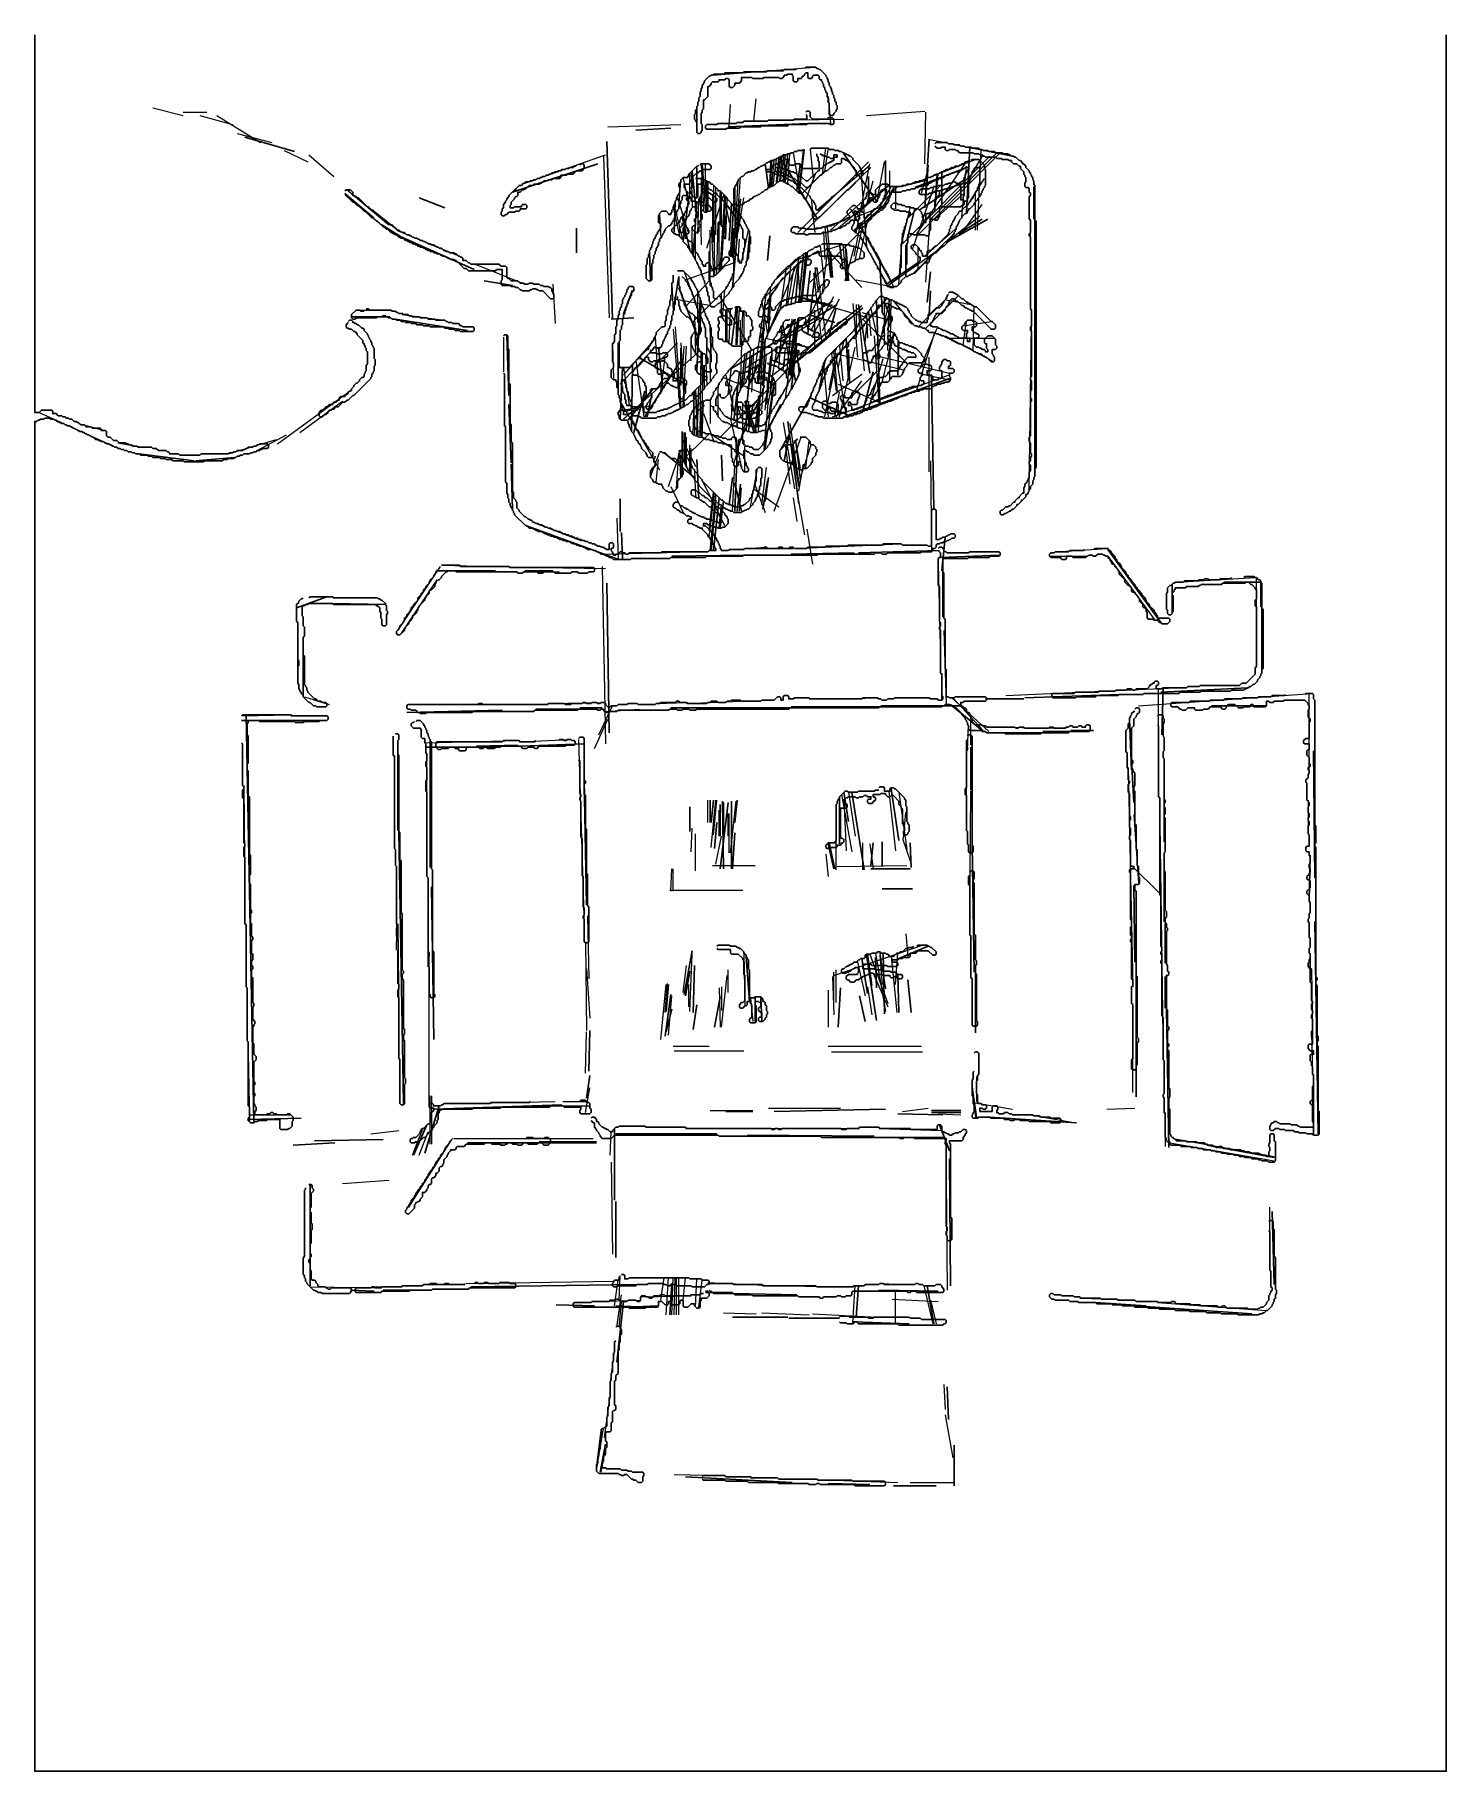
# Model space of a CAD drawing. Header units: metres. Extents: x 0 to 314, y 0 to 386.
import ezdxf

# ---------------------------------------------------------------- set-up
doc = ezdxf.new("R2010")
doc.units = ezdxf.units.M
for name, color, linetype in [('CUT', 7, 'Continuous'), ('FOLD', 1, 'Continuous'), ('OUTLINE', 3, 'Continuous')]:
    doc.layers.add(name, color=color, linetype=linetype)

msp = doc.modelspace()

# ---------------------------------------------------------------- linework, layer by layer
at = {"layer": 'CUT', "lineweight": 25}
for p, q in [((147.25, 365), (147.25, 370.25)), ((46.75, 363.75), (57.75, 360.5)), ((133.75, 365.25), (141.5, 365.75)), ((154.25, 366), (172, 366.75)), ((198, 348), (199, 363.25)), ((127.25, 362.75), (128.5, 323.25)), ((165.75, 359.25), (174, 345.75)), ((180, 360), (187.25, 349.5)), ((196.75, 342.25), (214.75, 360.25)), ((207.25, 347), (208, 361.5)), ((106.25, 351.5), (125.25, 357.75)), ((146.25, 356.25), (147.25, 345.75)), ((147.25, 350.5), (147.25, 357)), ((162.5, 357.75), (163.25, 352.5)), ((163.5, 352.75), (163.75, 358.25)), ((165, 353.75), (165.5, 359)), ((169.5, 351.75), (170.25, 357.75)), ((170.5, 351), (175.75, 356.25)), ((189.25, 350.75), (189.25, 358.5)), ((195.75, 352.5), (206.75, 356.75)), ((198.25, 350.25), (198.75, 357.5)), ((201.75, 348.5), (201.75, 355.75)), ((149.5, 347.25), (149.5, 353.75)), ((149.75, 347.25), (149.75, 353.75)), ((154.75, 337.5), (155.75, 352.5)), ((185.5, 355), (185.5, 349.5)), ((188.5, 347.75), (191.25, 352.75)), ((196.75, 347.5), (206.75, 354.25)), ((201.25, 351.75), (207.75, 353.75)), ((222.25, 345.5), (222.25, 352.75)), ((85.5, 350.25), (91.25, 348)), ((142.25, 342.5), (142.5, 349.25)), ((144.25, 340.75), (145.5, 350.5)), ((146.5, 337.5), (147.25, 349.25)), ((154.5, 340.75), (155, 349)), ((155.25, 330.25), (157, 350)), ((182.25, 342.75), (189.5, 349)), ((194, 340.75), (195.75, 347.75)), ((200.25, 345.5), (206.75, 351.25)), ((77.25, 344.25), (82.75, 340.75)), ((144, 346), (145.75, 338.75)), ((153.5, 341), (153.75, 346.25)), ((202.75, 340.25), (212, 345.5)), ((205.5, 342.25), (210.75, 345.5)), ((222.5, 290), (222.5, 345.25)), ((80.5, 342), (97.75, 334.25)), ((120.5, 343.5), (120.5, 338)), ((155, 337.5), (155.5, 343.5)), ((158.5, 336.5), (159, 341.75)), ((163, 336.25), (163.5, 341.75)), ((179, 340), (179.75, 334.75)), ((195.5, 333.5), (204.25, 342)), ((136.75, 338.25), (137, 332)), ((150, 338.25), (150, 332)), ((162.25, 328), (170.5, 336.25)), ((170, 327.25), (171, 337.5)), ((171, 330.5), (171.75, 338)), ((176, 339), (184, 330.25)), ((188, 336.25), (188.5, 325.25)), ((193.75, 332.75), (193.75, 339.75)), ((142.25, 326.25), (143.25, 332.75)), ((169.25, 327), (170, 335.75)), ((171.75, 327.5), (172.5, 334)), ((172, 320), (173.75, 334.75)), ((189.5, 331), (196.75, 336)), ((198.5, 327), (199.25, 333.75)), ((100, 331.75), (106.25, 330.75)), ((143.25, 330.25), (147.5, 319.25)), ((144.75, 326), (150, 331.75)), ((163.25, 320.5), (163.75, 328.75)), ((198.25, 321.25), (205.5, 328.5)), ((199, 324.25), (199.25, 329.5)), ((147.25, 311.75), (148, 327.5)), ((153.75, 318.5), (153.75, 325.25)), ((154.5, 312), (178.5, 326.5)), ((155, 317.5), (156, 325.75)), ((156, 317.5), (156.25, 326)), ((169.75, 328.25), (177.5, 326.25)), ((172.75, 316), (184.25, 325.75)), ((174.5, 310.5), (189.5, 327.75)), ((176.75, 319.75), (178.25, 325.75)), ((183.25, 326.5), (185.75, 311.25)), ((187.25, 327.5), (188, 304.25)), ((70.5, 323.75), (79, 323.75)), ((80.25, 323.25), (96.25, 320.75)), ((128.25, 323.25), (133.25, 323.5)), ((150.25, 321.5), (150.5, 314.25)), ((160.75, 309.25), (162.25, 323)), ((164.75, 313.75), (169, 323.25)), ((166.75, 311.5), (181.5, 323.5)), ((168, 310.75), (169.25, 321.5)), ((168.25, 310.5), (170, 323.25)), ((169, 318), (169.75, 323.25)), ((172, 324.25), (178, 322.5)), ((184.25, 323.25), (194.25, 313.25)), ((105, 319.5), (105.5, 306.25)), ((129.75, 307), (129.75, 318)), ((138.75, 317), (139.75, 307.75)), ((143.75, 308.5), (143.75, 316.75)), ((161, 309.25), (162, 318.25)), ((162, 308.75), (162.5, 318.75)), ((167.75, 317), (169.25, 309.5)), ((168.25, 307.5), (169.5, 317.75)), ((180.5, 319), (181, 309.75)), ((192, 310.75), (192.25, 318.25)), ((130.25, 308.75), (137.5, 316.5)), ((132.75, 298.5), (133, 313.25)), ((134.75, 314.5), (144.75, 308.75)), ((135.75, 301.5), (143.5, 313.75)), ((157.25, 308), (158, 315.25)), ((158.5, 304.75), (159.5, 315.25)), ((158.5, 307.75), (161, 313.25)), ((174.5, 307.5), (175.75, 313.75)), ((181, 316.5), (181.25, 309.25)), ((130.25, 301), (130.75, 312.5)), ((155.5, 300.75), (156.75, 311.5)), ((163.25, 301.25), (164.5, 309.25)), ((180, 301.5), (203.5, 310)), ((181.5, 305.75), (187.5, 311.75)), ((184.25, 302.75), (186.5, 311.5)), ((199.5, 310.5), (200, 281)), ((132, 300.75), (137.5, 307.75)), ((133.25, 298), (135.75, 307.25)), ((136.25, 301.5), (137.25, 306.5)), ((147, 307.5), (147.5, 297.25)), ((147.25, 297.5), (147.75, 308.25)), ((156.25, 299.25), (156.25, 308.25)), ((160.25, 298.25), (161, 305.75)), ((166, 294.25), (172.75, 306.25)), ((172.5, 305.75), (181.25, 301.75)), ((105.5, 304.25), (106, 291.25)), ((158, 305), (160.5, 298.25)), ((158, 304), (160, 298.25)), ((158.75, 299.5), (158.75, 305)), ((158.75, 298.5), (159.75, 304)), ((162.75, 298), (166, 304.25)), ((144, 288.5), (144, 298.25)), ((167.5, 300.5), (170, 282.25)), ((166.75, 291.75), (167.75, 297)), ((168.5, 295.25), (170, 286)), ((23.25, 293.25), (35.5, 291.75)), ((35.75, 291.75), (44.5, 292.5)), ((106, 291), (106.25, 281)), ((140, 293.5), (146.75, 288)), ((143.5, 293), (143.75, 288)), ((147.25, 292), (147.75, 283.25)), ((152.75, 293), (153, 287.25)), ((155.75, 280.5), (156.25, 293.5)), ((154.5, 282), (155.25, 288)), ((155.75, 286.75), (157.25, 280.5)), ((156.25, 280.5), (157, 286.5)), ((162, 281), (163, 287.25)), ((162.5, 282.75), (163.25, 288)), ((130.25, 283.25), (130.25, 276)), ((150.25, 271.75), (151.5, 284.25)), ((150.5, 271.75), (151.5, 283)), ((151, 271.75), (152.25, 283.5)), ((152.5, 277), (153.25, 282.75)), ((130.5, 275.75), (130.75, 270)), ((201.75, 267.25), (202.5, 274.75)), ((141.75, 270.5), (157.75, 270.75)), ((168.25, 271), (182.25, 271.25)), ((183.25, 271.25), (201.25, 271.75)), ((201.5, 270.25), (214.5, 270.75)), ((238.75, 272), (250.5, 255.75)), ((89.5, 267.25), (102.5, 267.25)), ((109, 267.25), (115.25, 267.25)), ((202, 257), (202, 267)), ((127.25, 264.5), (127.75, 231.25)), ((253, 258), (253, 264.25)), ((264.5, 264.75), (272.75, 264.75)), ((272.75, 264.5), (272.75, 259.25)), ((58.25, 259), (65, 261.5)), ((66.25, 260), (78, 259.75)), ((273, 245.25), (273, 259)), ((59.75, 239.5), (59.75, 248.5)), ((220.25, 239), (241.25, 239.75)), ((250.5, 240.25), (269.75, 241.25)), ((250.75, 230.75), (251, 241)), ((82.75, 235.75), (104, 236.25)), ((111.5, 236.5), (121, 236.5)), ((121.25, 236.75), (126.25, 236.75)), ((141.5, 236.75), (168, 236.75)), ((168.25, 237), (188, 237)), ((188.25, 237.25), (206.25, 237.25)), ((203.75, 237.5), (210.75, 231.75)), ((211.5, 238.75), (220, 238.75)), ((261.75, 237.25), (273.75, 237.25)), ((46, 234), (63.5, 234)), ((47, 235.25), (48.75, 144.75)), ((230.5, 231.75), (235.5, 231.75)), ((243.5, 234.25), (244, 223)), ((87, 228), (102.5, 228)), ((88, 201.25), (88, 229.5)), ((98.25, 228.25), (107.5, 228.5)), ((108.25, 228.25), (122, 228.75)), ((208.25, 218.5), (208.25, 228)), ((215.75, 231.25), (224, 231.25)), ((224.25, 231.5), (230.25, 231.5)), ((80.75, 209.5), (80.75, 226.5)), ((244, 225.25), (244.5, 215.75)), ((284.5, 227.25), (284.75, 199)), ((122.25, 220.75), (122.75, 193)), ((179, 216.75), (179, 206.5)), ((180, 218), (181, 211.5)), ((181.75, 218), (184.5, 200.75)), ((190.5, 218.75), (192.25, 207.25)), ((251.25, 216.5), (251.25, 207)), ((145.75, 209.25), (145.75, 214.75)), ((150.25, 211.25), (150.25, 216.25)), ((150.5, 211.25), (151, 216.25)), ((152.5, 201), (154.25, 215.75)), ((152.5, 208.25), (152.5, 215.25)), ((153, 216), (153.25, 201)), ((155, 201), (155, 216)), ((155.75, 211.25), (156.25, 216.25)), ((81, 209.25), (82, 148.75)), ((151.25, 205.5), (151.75, 211.25)), ((155.25, 201), (155.75, 209)), ((176.5, 206.5), (177.75, 201)), ((176.75, 206.75), (178, 201)), ((186, 201.75), (186.5, 206.75)), ((188.5, 207), (188.5, 201.75)), ((194.75, 206.75), (195, 201.25)), ((208.5, 206.25), (209, 178)), ((186, 201), (194.75, 201)), ((283.5, 194), (283.75, 204)), ((88.25, 197), (88.75, 163)), ((244.5, 197.25), (244.75, 180.25)), ((251.25, 189.25), (251.25, 200.5)), ((188.5, 196.5), (195.25, 196.5)), ((251.5, 188.75), (251.5, 180)), ((284.75, 189.25), (285.5, 142)), ((144.5, 173), (146.25, 182.75)), ((185, 181.75), (187.25, 167.25)), ((188.75, 182.25), (189, 168.75)), ((192.25, 181), (198.75, 183.75)), ((283.75, 182.25), (283.75, 176)), ((144.75, 172.75), (145.75, 178.25)), ((146.5, 169), (146.75, 179.5)), ((158.25, 181.5), (159, 171.5)), ((184, 181), (185.25, 173.25)), ((187, 181.25), (187.25, 174.5)), ((209.25, 164.5), (209.25, 177.75)), ((140.5, 169.25), (141, 175.25)), ((178.75, 165.75), (179.25, 174.5)), ((192, 177.5), (192.25, 169)), ((194.25, 176.25), (195, 169)), ((245, 150.25), (245, 177.25)), ((251.5, 170), (251.5, 177)), ((140.25, 163.75), (141.5, 173)), ((146.5, 165.25), (147.25, 170.75)), ((151.25, 165.75), (152.5, 172.5)), ((160.25, 172.25), (160.25, 167)), ((161.5, 172.25), (161.75, 167.25)), ((183.5, 172.75), (184.75, 167)), ((140.5, 164.75), (141.75, 169.75)), ((251.75, 169.75), (252.25, 139)), ((123.25, 156), (123.5, 165)), ((122.75, 150), (123.5, 155)), ((284.5, 142), (284.5, 155.25)), ((284.25, 152.25), (284.25, 145)), ((86.75, 137.75), (90, 148.25)), ((88.75, 147.5), (117.25, 148.5)), ((164.5, 147), (189.25, 147.5)), ((199.5, 147.25), (206, 147.25)), ((47.5, 145.25), (59.25, 145.5)), ((84.25, 137.25), (87.25, 144)), ((129, 127.25), (129, 143.25)), ((192, 146.5), (202, 146.25)), ((199.5, 146.75), (206, 146.75)), ((201.25, 144), (203.5, 138.25)), ((212.5, 145.75), (231.75, 144.5)), ((57.5, 139.5), (66.75, 140)), ((62.25, 140.5), (77.5, 140.75)), ((96.25, 140), (125, 140)), ((112.25, 140.25), (125, 140.25)), ((129.25, 142), (151.75, 142)), ((158.5, 141.75), (186.75, 141.5)), ((192.25, 141.25), (202.5, 141.25)), ((203.5, 136.5), (203.75, 108.25)), ((61.25, 108.25), (61.25, 130.75)), ((129.25, 114.5), (129.25, 127)), ((275.25, 124.75), (275.75, 108.5)), ((97, 108), (134, 108.5)), ((141.25, 101.75), (141.75, 108.75)), ((182.75, 101.25), (183.25, 108.25)), ((198.5, 108.25), (200, 99.75)), ((70.25, 107.25), (75.5, 107)), ((77.5, 107.25), (83.5, 107.25)), ((129.5, 91.25), (131, 104.75)), ((149.25, 106.75), (155.25, 106.75)), ((155.5, 106.5), (169.5, 106.25)), ((187.75, 107.25), (201, 107)), ((236, 104.5), (247.25, 103.75)), ((116, 104), (124.5, 103.75)), ((129.25, 103.75), (136, 103.5)), ((132, 103.5), (138.5, 103.75)), ((155.25, 101.25), (167.5, 101.25)), ((167.75, 101), (179, 101)), ((241.75, 104), (270.75, 102)), ((182.25, 100.25), (194.5, 99.75)), ((203, 85.75), (203.25, 78.5)), ((125.75, 66.75), (127, 73)), ((204.5, 63.75), (204.5, 72.75)), ((144.75, 65.75), (168.5, 64.5)), ((176.5, 64.25), (185.75, 64)), ((191, 63.75), (200.5, 63.75))]:
    msp.add_line(p, q, dxfattribs=at)
at = {"layer": 'FOLD', "lineweight": 18}
for p, q in [((150.75, 377.5), (173.5, 379.25)), ((154.5, 366), (154.75, 371)), ((160, 367.25), (160.5, 372.25)), ((176.5, 372.75), (177, 366.75)), ((26.25, 370.25), (33, 368.5)), ((33, 369.25), (38.25, 369.25)), ((36.75, 368.5), (44, 366.5)), ((40.5, 368.5), (50.25, 362.5)), ((163.5, 367.5), (180, 367.75)), ((185, 368.5), (198, 369.5)), ((198, 357.75), (198.25, 369.25)), ((45, 364.5), (52.75, 362.5)), ((127.5, 366), (143.75, 366.5)), ((198.75, 363.25), (217.5, 359.5)), ((55.5, 360.75), (60.75, 358.25)), ((61, 359.75), (66.5, 355)), ((109, 353.5), (127, 359.75)), ((126.5, 359.5), (127.75, 323.5)), ((165.25, 354), (166, 359.25)), ((165.75, 354), (166.25, 359.5)), ((166, 354.25), (166.75, 359.75)), ((166.5, 354), (167, 359.75)), ((166.75, 353.75), (167.5, 359.75)), ((167.5, 353.5), (168, 360)), ((168.75, 360.25), (170.25, 351.25)), ((170, 351.5), (171, 360.75)), ((170.25, 352.5), (171.25, 361)), ((172.5, 361), (173.25, 353.75)), ((175.25, 355.5), (176, 361.25)), ((175.75, 356), (176.5, 361)), ((193, 340), (212.5, 359.5)), ((199.25, 345.5), (214, 360.25)), ((207.75, 354.25), (211, 359.75)), ((209.75, 343), (210.5, 361)), ((145.75, 350), (145.75, 355.75)), ((146, 356), (146.25, 348)), ((148.25, 357.5), (148.75, 347.5)), ((148.5, 357.75), (149.25, 347.25)), ((149.25, 350.5), (149.25, 357.75)), ((163.75, 352.75), (164, 358.5)), ((164, 353), (164.5, 358.5)), ((164.25, 353), (165, 358.75)), ((167, 353.75), (167.5, 359)), ((169.75, 342.5), (185.5, 358.25)), ((171, 342.5), (186, 357)), ((171.5, 349.75), (173.75, 355.75)), ((174, 347.5), (185.75, 357.5)), ((182.75, 342.5), (185.75, 357.75)), ((183.75, 356.25), (185, 339.5)), ((187.5, 350), (189, 358.25)), ((190.25, 350.75), (190.25, 356.25)), ((196.25, 342.25), (207.25, 358.25)), ((197, 354), (209.25, 358.75)), ((197.25, 351.25), (198.75, 356.5)), ((200.25, 347), (201, 355.5)), ((200.25, 347.5), (200.75, 355.5)), ((206.25, 346), (207.25, 357.25)), ((69.5, 352), (78.75, 344.25)), ((143.25, 348), (143.75, 354)), ((144.25, 354.5), (145.5, 348.75)), ((148.25, 354.5), (148.25, 347.5)), ((151, 353), (151.25, 333)), ((151.5, 342), (151.5, 352.5)), ((152.5, 344.25), (152.5, 351.5)), ((152.75, 343.75), (152.75, 351.5)), ((155.5, 337), (156.5, 354)), ((155.75, 352.25), (155.75, 343)), ((156, 341.25), (157, 354.75)), ((178.75, 343.5), (189.75, 353)), ((182.25, 346.25), (190, 353)), ((182.25, 343), (192, 352.75)), ((185, 348.5), (186.5, 354)), ((187.25, 346.75), (190.5, 352.75)), ((191.5, 352.75), (191.5, 347.75)), ((192.75, 352.75), (197.75, 354)), ((194.5, 346), (201.5, 353)), ((195.25, 338.75), (200, 352.5)), ((207.5, 348.5), (211.25, 354.5)), ((69, 351.25), (75.5, 345.75)), ((69.25, 350.75), (78, 343.5)), ((142, 348), (143.5, 341.5)), ((142.25, 348.5), (144, 341.25)), ((143, 350.25), (145.25, 342.75)), ((147.5, 342.25), (147.75, 349.75)), ((148, 350.25), (148.25, 339.75)), ((149.5, 339), (153.25, 350.75)), ((150.75, 350.75), (150.75, 340.25)), ((152.5, 334), (153.5, 350.75)), ((152.75, 334.25), (153.75, 350.5)), ((153.25, 351), (154.5, 344.75)), ((153.75, 341), (154, 349.75)), ((156.5, 342.5), (157.75, 350.25)), ((172.75, 350), (173.5, 342.5)), ((177, 343), (185, 350.25)), ((181.5, 347.75), (191, 330.5)), ((182.25, 345.75), (189.5, 348.75)), ((192.75, 339.5), (194.75, 348)), ((206, 342), (210.75, 348.75)), ((209.25, 343), (209.25, 351.25)), ((75.5, 347.25), (80.75, 343)), ((139, 346.5), (139.25, 341.25)), ((151, 340.25), (151.25, 345.25)), ((151.75, 333.25), (152, 344.75)), ((152.25, 333.75), (152.25, 345)), ((173.75, 343.25), (180.25, 345.25)), ((182.25, 337.25), (183.75, 344.75)), ((182.5, 336.25), (184.25, 344)), ((183.5, 336.75), (185.25, 345)), ((198.25, 331.5), (199.25, 346.75)), ((203.25, 340.75), (210.25, 346.25)), ((221.5, 325.75), (221.5, 345.5)), ((80.5, 343), (94, 337.5)), ((146.25, 338), (146.25, 343.5)), ((147, 336.5), (147, 342.75)), ((150.25, 330.75), (150.25, 343)), ((150.5, 343.75), (151, 333)), ((155.25, 337.25), (155.75, 342.75)), ((156.5, 336), (156.75, 341)), ((157.25, 335.75), (158.75, 343)), ((172.5, 331.5), (184, 343)), ((175.5, 342.75), (175.75, 336.5)), ((175.75, 343.75), (177, 332.5)), ((176.25, 343.75), (177.25, 332.5)), ((183.5, 342), (189.5, 331.25)), ((192.25, 331), (193, 342)), ((198, 337.25), (204.75, 343.25)), ((164.75, 332), (170.75, 337.5)), ((168.25, 326.75), (170, 336.75)), ((169, 336.25), (179.5, 339.75)), ((170.5, 327.25), (171.5, 337.75)), ((170.75, 327.25), (172, 338.25)), ((174.75, 339.5), (175.75, 330)), ((175.25, 329.25), (176.5, 339)), ((177, 338.25), (177.5, 332.5)), ((179.75, 339.75), (180.5, 331.75)), ((180.25, 339.75), (180.75, 331.75)), ((180.25, 331.75), (182.25, 339.25)), ((180.5, 338.75), (181, 331.75)), ((189.75, 330.75), (202.5, 339.75)), ((196.5, 334.25), (196.5, 339.25)), ((98, 335.5), (109, 331)), ((144.5, 333.75), (147, 327)), ((144.75, 332), (155.5, 335.75)), ((162.75, 319.25), (169.5, 335.5)), ((163, 327.25), (166.5, 332.5)), ((166, 325.75), (167.25, 334.75)), ((167.25, 326.5), (168.25, 335.5)), ((167.5, 326.5), (169, 335)), ((169.75, 334.5), (170.25, 327.25)), ((173.25, 333.5), (175, 318.25)), ((173.5, 334.75), (174.25, 329.25)), ((174, 334.75), (176, 319)), ((115.25, 331), (115.75, 322.25)), ((131, 324.5), (133, 329.75)), ((141.75, 331), (142, 325)), ((146.5, 322.75), (154, 330.25)), ((147.5, 322.5), (147.5, 328.75)), ((152.25, 328.5), (159.5, 316.25)), ((152.75, 323.5), (152.75, 329)), ((153, 323.5), (153.5, 329.75)), ((160, 310.25), (162.75, 329)), ((163, 322.5), (163.75, 330.5)), ((171.5, 322), (174.75, 328.75)), ((182.75, 332), (190.75, 330.5)), ((71.75, 325.25), (79, 325.25)), ((142.25, 327.75), (150.5, 326.25)), ((148, 320.25), (148.25, 326.25)), ((154, 318.5), (154, 325.25)), ((154.5, 318), (154.75, 325.5)), ((156.25, 317.5), (156.75, 325.75)), ((157, 307.75), (157.5, 325)), ((157.75, 325), (157.75, 318.5)), ((161, 298.25), (162.5, 326.25)), ((161.75, 327), (163, 320)), ((163.75, 310.5), (184, 326.25)), ((165.5, 320.25), (177.5, 327.25)), ((169.5, 328.25), (184.75, 323.75)), ((172.75, 320.75), (175.75, 327)), ((173, 319.5), (177.75, 328.25)), ((173.5, 316.75), (173.5, 325.25)), ((175.25, 320.75), (179, 327.75)), ((182, 326.75), (183, 314.75)), ((182.75, 326.5), (182.75, 319.75)), ((183.25, 324.5), (184.5, 311.75)), ((184, 324.75), (189.25, 323.25)), ((185.5, 325), (186, 319.5)), ((186, 325.5), (187.25, 319.75)), ((187.25, 314.75), (190.25, 327.5)), ((188, 318.5), (190.75, 326.25)), ((189, 317.75), (189, 328)), ((189.75, 316.25), (190, 324.5)), ((190, 327.5), (190.25, 322.25)), ((190.25, 309.75), (190.5, 327.5)), ((191, 327.25), (195.5, 322)), ((196.75, 321.75), (203, 328)), ((202.75, 327.5), (208.25, 326.5)), ((208.75, 316.25), (209, 326)), ((81.75, 324.25), (91, 323)), ((142, 321), (143.5, 303.5)), ((142.5, 321.5), (143.75, 303.5)), ((146.75, 324), (147, 315.75)), ((157, 317.5), (157, 323)), ((165.5, 312.5), (166.25, 321.75)), ((166.25, 318.5), (174.25, 323.25)), ((166.5, 321.75), (168, 312.75)), ((167, 305.5), (169.25, 323.25)), ((167.25, 310.5), (168.5, 323.25)), ((176.75, 315.25), (183.25, 321.75)), ((184.75, 318), (185.25, 323.25)), ((185, 324.25), (185.25, 319)), ((197, 312.25), (200.75, 321.25)), ((206.5, 317.5), (207.25, 322.75)), ((206.5, 321.75), (212.75, 322.75)), ((221.25, 285.25), (221.75, 322)), ((104.25, 319.25), (104.25, 311.5)), ((128.5, 317.5), (128.75, 310)), ((131, 310.75), (137.75, 318.5)), ((138, 319.25), (138.5, 311.5)), ((138, 313), (143, 318)), ((143.75, 318), (144.5, 304)), ((144, 310), (144.5, 317.25)), ((144.25, 303.75), (145, 317.25)), ((146, 314), (146, 319)), ((149.5, 313.25), (149.5, 319.25)), ((152.5, 297), (174.25, 318.75)), ((158.25, 312.5), (167.75, 318.5)), ((162.5, 319), (172, 317)), ((163.75, 308.5), (165.25, 317)), ((166.5, 311.75), (167, 316.75)), ((178.75, 312.25), (180, 318.25)), ((179, 317.25), (179.75, 309.5)), ((179, 301.5), (182.5, 317)), ((186.75, 319.5), (187.75, 304.25)), ((188.5, 309.25), (191.25, 320)), ((189.75, 315), (191, 320)), ((192, 318.5), (192, 311.75)), ((196.25, 307.5), (200.25, 320.25)), ((202.5, 319.5), (213, 314)), ((203.25, 319), (213.5, 319)), ((131, 301), (148, 316.25)), ((133.75, 314), (135.5, 301.5)), ((139.25, 307.25), (140.25, 314.75)), ((148, 297.25), (148.25, 316)), ((148.25, 297.25), (148.75, 313)), ((148.5, 315.75), (148.5, 308.75)), ((149, 308), (149, 313)), ((149.25, 315.25), (149.5, 308.5)), ((150.25, 316), (150.25, 309.25)), ((157.75, 309), (158.5, 315.75)), ((158.75, 310), (159.25, 316)), ((159.5, 307), (160, 316.5)), ((161.75, 303.25), (162.75, 315.5)), ((162.5, 303), (163.75, 315)), ((162.75, 304.25), (164, 314.25)), ((169.5, 316.25), (170, 311.25)), ((175.5, 313.25), (176.5, 301.5)), ((175.75, 301.5), (178.75, 315.75)), ((176.75, 307.5), (178, 313.75)), ((177.25, 315.5), (178.25, 307.25)), ((177.5, 315.75), (193.25, 312)), ((177.75, 315.75), (178.5, 307)), ((178, 316.25), (180.5, 301.75)), ((185.5, 303.25), (188.75, 314.5)), ((186.75, 315.25), (203.5, 311.25)), ((199, 289.25), (199, 314.75)), ((104.5, 300), (104.5, 311.25)), ((131, 312.5), (132.25, 304)), ((153.25, 310.25), (161.75, 306.75)), ((153.75, 310.75), (155.5, 302.75)), ((154.25, 306.5), (155, 312.5)), ((163, 303.5), (164.25, 310)), ((165.75, 305.5), (168.75, 311)), ((177.5, 306.25), (184, 311)), ((177.5, 301.5), (203.25, 310.75)), ((178.25, 301.5), (184, 309.5)), ((197.5, 311), (203.5, 309.75)), ((54, 295.5), (70.5, 307.5)), ((146.5, 297.75), (146.75, 307.25)), ((146.5, 307), (146.75, 297.5)), ((150.25, 305.25), (150.25, 300)), ((152, 301.75), (152, 308.25)), ((155, 301), (155.25, 306)), ((155.75, 293.75), (161.75, 306.5)), ((158.25, 305.25), (158.25, 298.5)), ((160.75, 299.25), (161.25, 306.25)), ((162.5, 294.25), (164.5, 308)), ((162.5, 296), (163.25, 305.5)), ((178, 301.5), (179, 307)), ((178.75, 308.75), (188.5, 304.5)), ((1, 302.5), (17.5, 295)), ((59, 298), (68.5, 305)), ((130.5, 304.5), (139, 289.75)), ((130.5, 303), (137.25, 304)), ((148.5, 297), (148.75, 305)), ((148.75, 302.25), (151, 296.25)), ((155.5, 291), (159.25, 304)), ((157.5, 295.5), (157.5, 304)), ((9.75, 300), (15.5, 298.5)), ((49.5, 294), (56, 297.5)), ((104.75, 287.25), (104.75, 299.5)), ((143.5, 291.25), (150, 297.75)), ((144.5, 291.5), (144.5, 298)), ((144.75, 291), (144.75, 298)), ((150.75, 297.5), (157.5, 293)), ((154.75, 301), (157.25, 290.25)), ((162.25, 294), (162.75, 300.5)), ((166.5, 300.25), (169, 285.5)), ((168, 300), (170, 286.75)), ((18.5, 295.75), (24, 294.75)), ((43, 293.25), (53.75, 296.5)), ((141, 286), (143.75, 294)), ((144, 296.5), (147, 290.5)), ((145, 290.5), (145, 297)), ((145.75, 289.25), (145.75, 295.25)), ((146, 288.75), (146, 294.5)), ((158, 289.5), (158, 295)), ((164.5, 280.5), (170.5, 297)), ((167, 295), (168, 286.5)), ((169.25, 296.25), (170.25, 290)), ((169.25, 296), (170.25, 287.5)), ((170.25, 287.75), (172.75, 295.25)), ((171.5, 290.25), (172.25, 296.25)), ((37.25, 293.25), (42.75, 293.25)), ((137, 288.25), (139, 293.5)), ((138.25, 287), (138.75, 292)), ((142.75, 285.5), (143.25, 293.5)), ((155.25, 280.5), (155.75, 290.75)), ((159.25, 281.5), (160.75, 290)), ((161.75, 282), (162.75, 290.25)), ((170, 285), (171, 291)), ((199.25, 291.75), (199.5, 271.75)), ((141.5, 286), (144.25, 280.25)), ((146.75, 289.5), (147, 283.75)), ((148.5, 287.25), (153.5, 277.25)), ((160.25, 286.25), (162.5, 280.25)), ((150, 276.25), (151, 284.75)), ((150, 274.75), (151.25, 284.5)), ((152.25, 277), (152.75, 282)), ((156.75, 280.5), (157.25, 285.75)), ((160, 285.5), (165.5, 281.5)), ((168.75, 283.5), (169.5, 278.25)), ((169.75, 283.75), (171.25, 275.25)), ((110.5, 278.25), (121.5, 274)), ((129.5, 279), (129.75, 270)), ((109, 277.5), (129.5, 270)), ((171.75, 276.5), (173, 268.75)), ((126.5, 271), (146.25, 271.5)), ((152.75, 271.75), (162.5, 272.5)), ((161.75, 272.25), (168.75, 272.25)), ((169, 272.25), (192.5, 273.25)), ((208.25, 271.5), (214.25, 271.5)), ((226, 270.5), (234, 270.5)), ((227.25, 271.5), (238.5, 272.25)), ((238.75, 270.5), (249, 256.5)), ((80.75, 254), (90.25, 268.25)), ((90.75, 268.5), (101.5, 268.25)), ((111.75, 267), (116.75, 267)), ((112.75, 268), (127, 267.75)), ((126.25, 268.25), (127, 228.75)), ((201, 268.75), (201.5, 247.5)), ((81.5, 253.25), (89.5, 265.25)), ((254, 264.75), (271.5, 265.75)), ((271.75, 245.75), (271.75, 265.5)), ((67, 261.25), (76, 261.25)), ((58.5, 242.5), (58.5, 256)), ((202.25, 254), (202.75, 237.75)), ((201.75, 238.5), (201.75, 244.5)), ((216, 239.5), (253.75, 241.25)), ((245.5, 237.25), (284, 240)), ((250, 217.25), (250, 241)), ((283.5, 222), (283.5, 240)), ((60, 239.25), (65.5, 237.5)), ((83.25, 237.5), (114.25, 237.5)), ((114.5, 237.75), (126.5, 238)), ((125.5, 230.75), (128.5, 237.25)), ((127, 236), (134.5, 236.5)), ((138.5, 237.75), (144.75, 238)), ((145, 237.75), (157, 238.25)), ((172.25, 238.75), (179.25, 238.75)), ((179.5, 238.75), (187.25, 239)), ((204, 239), (212.25, 231.5)), ((204.25, 239), (211, 231.75)), ((46.25, 235), (56.75, 235.25)), ((57, 235), (64.75, 235)), ((124.5, 227.75), (127.5, 234.25)), ((207.5, 227.25), (207.75, 233)), ((208.25, 228.5), (208.25, 234)), ((215, 232.5), (229, 232.25)), ((87, 229), (107.5, 229.5)), ((107.75, 229.25), (119, 229.75)), ((121, 229.75), (122.25, 188)), ((207.25, 209.75), (207.25, 229.25)), ((80, 205.75), (80, 226.25)), ((87.25, 199.5), (87.25, 226.75)), ((243.25, 223.5), (244.25, 174.75)), ((46.5, 219.5), (46.75, 195.25)), ((179.5, 217.5), (181.75, 204.75)), ((180, 216.5), (180.5, 205)), ((181, 218), (182.5, 208.25)), ((190, 218.25), (191.5, 205)), ((192.25, 218), (194, 205.25)), ((208, 190), (208.25, 218.25)), ((149.75, 211.25), (149.75, 216.25)), ((150.5, 205.75), (151.5, 216.25)), ((151, 208.5), (151.75, 216.25)), ((152.25, 208.25), (152.25, 214)), ((153.25, 215.75), (153.25, 209)), ((154.25, 208.25), (154.25, 213.25)), ((154.5, 204.5), (154.5, 213.25)), ((154.75, 204.5), (156, 216)), ((178.25, 200.75), (178.25, 215)), ((193.25, 207.75), (193.75, 213.5)), ((244.5, 213), (245.5, 197.75)), ((283.25, 216.25), (283.25, 209)), ((146, 204.75), (146.25, 210)), ((147, 200.5), (147, 208.75)), ((250.25, 211), (251, 158.75)), ((151.5, 202), (152.75, 208.25)), ((184.25, 200.75), (184.25, 206.75)), ((185.75, 206.5), (186.5, 201)), ((193, 207.75), (194.75, 202.75)), ((141.5, 196), (141.75, 201)), ((142, 196), (142, 201)), ((150.75, 201.75), (160.25, 201.75)), ((176, 204.25), (176.5, 199.25)), ((178.5, 201.5), (194, 201.75)), ((244, 201.75), (250.25, 195.5)), ((46.75, 195), (46.75, 189)), ((80.5, 194), (80.5, 183.25)), ((141.25, 196.25), (157.5, 196.25)), ((123, 190.5), (123.25, 176.5)), ((47, 175), (47, 188.75)), ((80.75, 188.75), (81, 168)), ((87.5, 179.5), (87.5, 187)), ((193.75, 186.5), (194.25, 181.5)), ((208.25, 177), (208.25, 186.25)), ((87.75, 148.25), (87.75, 182.5)), ((122.5, 184.75), (122.75, 165)), ((145.75, 169.25), (146.25, 182)), ((157.75, 182.25), (158, 170.5)), ((177.75, 177.25), (197.5, 184)), ((185.25, 182), (186.25, 175)), ((185.75, 182), (189.75, 171)), ((187, 182.25), (189.25, 169.25)), ((188, 182.25), (189.25, 174.25)), ((188, 181.75), (188.5, 175.25)), ((191.5, 175.25), (192, 182.25)), ((122.75, 178.75), (123.5, 167.75)), ((144.25, 173.5), (145, 179.5)), ((154.25, 173.5), (154.25, 178.5)), ((177.75, 171.5), (177.75, 178)), ((178.25, 171.25), (178.25, 178.5)), ((183, 180.25), (184.75, 172.75)), ((186.5, 177.75), (189.75, 170.25)), ((190.5, 181.5), (191.75, 169)), ((284, 178.75), (284.25, 163.25)), ((139.25, 163), (140.5, 175.25)), ((140.25, 169), (140.75, 175.5)), ((145.5, 170.25), (145.5, 175.25)), ((152.25, 174.5), (152.5, 165.75)), ((152.75, 165.75), (154, 177.25)), ((152.75, 174.75), (152.75, 169.5)), ((176.5, 174), (176.5, 165.75)), ((177.5, 177), (177.75, 168.5)), ((185.25, 174.75), (186.25, 168.5)), ((208.5, 166.5), (208.5, 176.75)), ((141, 164), (141.75, 172.75)), ((159.25, 172.25), (159.75, 167)), ((244.25, 151.25), (244.25, 171)), ((81, 167.75), (81, 159)), ((122.5, 155.5), (122.75, 164.75)), ((284, 164.5), (284.25, 155.5)), ((47.5, 160), (47.75, 144.75)), ((81.25, 158.75), (81.25, 151.75)), ((142, 161.5), (150, 161.5)), ((142.25, 160.5), (157.75, 160.5)), ((176.5, 161.5), (197.25, 161.5)), ((177.25, 160.25), (197.5, 160.25)), ((209.5, 154.75), (209.5, 149.25)), ((122.5, 146.75), (123.5, 152.25)), ((208.5, 152.5), (209.5, 145.75)), ((208.5, 151.25), (209.25, 145.75)), ((88, 139.75), (88, 150.5)), ((88.25, 150.5), (88.25, 139.75)), ((94.75, 148.75), (115.75, 149.25)), ((112.5, 148.25), (123.25, 148.25)), ((117.5, 149.25), (122.5, 149.25)), ((150.25, 147.25), (159.75, 147.25)), ((153.75, 147), (159.75, 147)), ((163.25, 147.75), (179.25, 147.75)), ((193, 147), (198.75, 147.75)), ((208.75, 149), (217.5, 147.5)), ((238.5, 147.5), (244.75, 147.75)), ((47.75, 146.25), (57, 146.25)), ((84, 137.25), (86.25, 143)), ((144.75, 143.25), (183.5, 143.25)), ((187.75, 143.25), (201.75, 142.75)), ((201, 146.5), (206, 146.25)), ((221.5, 146.25), (231.5, 144.5)), ((251.5, 146.75), (251.5, 139.25)), ((74.75, 142), (81, 142.75)), ((83.25, 125.75), (92.75, 140.75)), ((85.5, 137.25), (87.5, 142.5)), ((93.25, 141), (124.25, 141)), ((128, 137.25), (128.25, 142.5)), ((252.5, 140), (275.75, 136)), ((253.25, 141), (275.75, 137)), ((260.75, 139.5), (275.75, 136.75)), ((128.25, 135.75), (128.5, 115.25)), ((68.5, 131), (78.75, 131.75)), ((202.75, 131.75), (203, 107.25)), ((60, 114.5), (60, 129.25)), ((274.75, 112), (274.75, 125.75)), ((86.75, 108.5), (95.75, 108.5)), ((96, 108.75), (129, 109.25)), ((129, 103.75), (129.75, 109.5)), ((130, 105), (130.25, 110.5)), ((139.25, 105), (140, 110)), ((140.5, 101.75), (141, 110)), ((141.75, 101.75), (142, 110)), ((142.25, 101.75), (142.5, 110)), ((142.75, 101.75), (142.75, 110)), ((143.25, 101.75), (143.25, 110)), ((144.25, 105), (144.75, 110)), ((147, 103.5), (147.25, 109.75)), ((147.75, 103.5), (148.5, 109.5)), ((149.75, 109), (165.5, 108.25)), ((166.75, 108.25), (180.75, 108)), ((182, 100), (182.5, 108.25)), ((188.25, 108.75), (193.5, 108.5)), ((197.75, 108.25), (199.75, 99.75)), ((61.25, 108), (77.25, 107.75)), ((75.25, 108), (81.75, 108)), ((124.25, 104.75), (134.75, 105)), ((129.5, 99), (130.5, 106.25)), ((130, 99), (130.5, 104.75)), ((135, 105.75), (146, 106)), ((190.75, 105.25), (201, 104.75)), ((191.5, 100), (191.5, 107.25)), ((199.25, 105), (200.5, 99.75)), ((232.5, 105.5), (240.5, 105.25)), ((249.75, 104.5), (274, 102.75)), ((153.25, 102.25), (160.5, 102)), ((161.75, 102.25), (172.25, 101.75)), ((173, 102), (187.5, 101.25)), ((128, 86), (129, 93.75)), ((202.25, 86.25), (202.5, 80.75)), ((126.75, 74.5), (128, 83.75)), ((202.5, 79.5), (204.25, 70)), ((125, 67.25), (126.5, 76.5)), ((125, 67.75), (126, 76)), ((126, 66.75), (127, 72)), ((142.25, 66.25), (153.25, 66)), ((159.25, 65.5), (165, 65.5)), ((178, 65), (192, 64.5)), ((194.75, 64.5), (204.5, 64.5))]:
    msp.add_line(p, q, dxfattribs=at)
at = {"layer": 'OUTLINE'}
for points in [[(0, 386.5), (0, 302.5), (1, 302.5), (1.5, 303), (3.75, 303), (4, 302.75), (4, 302.25), (4.75, 302.25), (5.25, 301.75), (6, 301.75), (6.25, 301.5), (6.75, 301.5), (7, 301.25), (7.5, 301.25), (7.75, 301), (8.25, 301), (8.75, 300.5), (9.25, 300.5), (9.5, 300.25), (9.75, 300.25), (10.25, 299.75), (11, 299.75), (11.5, 299.25), (12.5, 299.25), (12.75, 299), (14.5, 299), (14.75, 298.75), (14.75, 298.5), (15.75, 298.5), (16, 298.25), (16, 297.25), (16.25, 297), (16.75, 297), (17.5, 296.25), (18.25, 296.25), (18.75, 295.75), (20.25, 295.75), (20.5, 295.5), (20.75, 295.5), (21, 295.25), (21.5, 295.25), (21.75, 295), (22.75, 295), (23, 294.75), (26, 294.75), (26.25, 294.5), (27, 294.5), (27.5, 294), (29.25, 294), (29.5, 293.75), (29.75, 293.75), (30, 293.5), (30, 293.25), (32, 293.25), (32.25, 293), (36.75, 293), (37, 293.25), (43, 293.25), (43.25, 293.5), (44, 293.5), (44.25, 293.75), (44.75, 293.75), (45, 294), (46.25, 294), (46.5, 294.25), (46.75, 294.25), (47, 294.5), (47.25, 294.5), (47.5, 294.75), (48.5, 294.75), (48.75, 295), (49.25, 295), (49.5, 295.25), (49.75, 295.25), (50, 295.5), (51.75, 295.5), (52, 295.25), (52, 294.75), (51.75, 294.5), (50.75, 294.5), (50.5, 294.25), (50.25, 294.25), (50, 294), (49.5, 294), (49.25, 293.75), (48.75, 293.75), (48.5, 293.5), (48, 293.5), (47.75, 293.25), (46.5, 293.25), (46.25, 293), (45.75, 293), (45.5, 292.75), (45, 292.75), (44.75, 292.5), (44.5, 292.5), (44.25, 292.25), (43, 292.25), (42.75, 292), (42, 292), (41.75, 291.75), (37.75, 291.75), (37.5, 291.5), (33.25, 291.5), (33, 291.75), (30.75, 291.75), (30.5, 292), (29.25, 292), (29, 292.25), (28, 292.25), (27.75, 292.5), (26.25, 292.5), (26, 292.75), (25.25, 292.75), (25, 293), (23.5, 293), (23.25, 293.25), (22.5, 293.25), (22.25, 293.5), (21.75, 293.5), (21.5, 293.75), (20.75, 293.75), (20.5, 294), (20, 294), (19.75, 294.25), (19.25, 294.25), (19, 294.5), (18.5, 294.5), (18.25, 294.75), (17.75, 294.75), (17.5, 295), (17.25, 295), (17, 295.25), (16.75, 295.25), (16.5, 295.5), (16, 295.5), (15.75, 295.75), (15.5, 295.75), (15.25, 296), (14.75, 296), (14.5, 296.25), (14.25, 296.25), (14, 296.5), (13.5, 296.5), (13, 297), (12.75, 297), (12.5, 297.25), (12.25, 297.25), (12, 297.5), (11.75, 297.5), (11.5, 297.75), (11.25, 297.75), (11, 298), (10.75, 298), (10.5, 298.25), (10, 298.25), (9.75, 298.5), (9.5, 298.5), (9.25, 298.75), (9, 298.75), (8.75, 299), (8.5, 299), (8.25, 299.25), (8, 299.25), (7.75, 299.5), (7.25, 299.5), (7, 299.75), (6.75, 299.75), (6.5, 300), (6, 300), (5.75, 300.25), (5.5, 300.25), (5.25, 300.5), (5, 300.5), (4.75, 300.75), (4.5, 300.75), (4.25, 301), (3.5, 301), (3.25, 301.25), (2.25, 301.25), (2, 301), (1.25, 301), (1, 300.75), (0.75, 300.75), (0.5, 300.5), (0, 300.5), (0, 0.25), (314, 0.25), (314, 386.5)], [(171.25, 379), (171.5, 379.25), (173.75, 379.25), (174, 379), (174.25, 379), (174.5, 378.75), (174.75, 378.75), (176, 377.5), (176, 377.25), (176.25, 377), (176.25, 376.75), (176.5, 376.5), (176.5, 376), (176.75, 375.75), (176.75, 375.25), (177, 375), (177, 374.75), (177.25, 374.5), (177.25, 374), (177.5, 373.75), (177.5, 373.25), (177.75, 373), (177.75, 372.5), (178, 372.25), (178, 371.75), (178.25, 371.5), (178.25, 371), (178.5, 370.75), (178.5, 370), (178.25, 369.75), (178.25, 369.5), (177.75, 369), (177.75, 368.75), (177.5, 368.5), (177, 368.5), (176.75, 368.75), (176.75, 371.25), (176.5, 371.5), (176.5, 372.5), (176.25, 372.75), (176.25, 373.5), (176, 373.75), (176, 374), (175.75, 374.25), (175.75, 374.75), (175.5, 375), (175.5, 375.5), (175.25, 375.75), (175.25, 376), (175, 376.25), (175, 376.5), (174.75, 376.5), (174.5, 376.75), (174.5, 377.25), (174.25, 377.5), (173.25, 377.5), (173, 377.25), (173, 377), (172.75, 376.75), (172.25, 376.75), (172, 377), (172, 378), (171.5, 378), (171.25, 377.75), (171.25, 377.5), (171, 377.25), (170.75, 377.25), (170.75, 377), (170.5, 376.75), (169.75, 376.75), (169.75, 376.25), (169.5, 376), (169, 376), (168.75, 376.25), (168.75, 377.25), (168.5, 377.5), (168.5, 377.75), (167.5, 377.75), (167.25, 377.5), (166.75, 377.5), (166.75, 377.25), (166.25, 376.75), (165.75, 376.75), (165.5, 377), (162.25, 377), (162, 376.75), (159.75, 376.75), (159.5, 377), (157.25, 377), (157.25, 376.25), (156.75, 375.75), (155.75, 375.75), (155.75, 375.25), (155.25, 374.75), (154.75, 374.75), (154.5, 375), (154.5, 376.5), (154.25, 376.75), (153.75, 376.75), (153.5, 376.5), (152.25, 376.5), (152.25, 376.25), (152, 376), (150.75, 376), (150.5, 375.75), (150.5, 375.5), (150, 375), (149.75, 375), (149.75, 372.75), (149, 372), (148.75, 372), (148.75, 370), (148.5, 369.75), (148.5, 369.25), (148.25, 369), (148.25, 366.75), (148.5, 366.5), (148.5, 365.25), (148.25, 365), (148.25, 364.75), (148, 364.5), (147.5, 364.5), (147.25, 364.75), (147.25, 367), (147, 367.25), (147, 367.5), (146.75, 367.75), (146.75, 368.75), (147, 369), (147, 369.75), (147.25, 370), (147.25, 370.5), (147.5, 370.75), (147.5, 371.5), (147.75, 371.75), (147.75, 372.5), (148, 372.75), (148, 373.75), (148.25, 374), (148.25, 374.5), (148.5, 374.75), (148.5, 375.25), (148.75, 375.5), (148.75, 375.75), (149, 376), (149, 376.25), (150, 377.25), (150.25, 377.25), (150.5, 377.5), (150.75, 377.5), (151, 377.75), (153.25, 377.75), (153.5, 378), (157.5, 378), (157.75, 378.25), (162.75, 378.25), (163, 378.5), (166.5, 378.5), (166.75, 378.75), (169.25, 378.75), (169.5, 379)], [(171.5, 369.25), (171.75, 369.5), (172.25, 369.5), (172.5, 369.25), (172.5, 368.25), (173, 367.75), (176.25, 367.75), (176.5, 368), (177.5, 368), (177.75, 367.75), (177.75, 366.75), (177.5, 366.5), (177, 366.5), (176.75, 366.75), (172, 366.75), (171.75, 366.5), (167.75, 366.5), (167.5, 366.25), (161.75, 366.25), (161.5, 366), (157, 366), (156.75, 365.75), (154, 365.75), (153.75, 365.5), (149.5, 365.5), (149.25, 365.75), (149.25, 366.25), (149.5, 366.5), (151.75, 366.5), (152, 366.75), (156, 366.75), (156.25, 367), (157.5, 367), (157.75, 367.25), (163, 367.25), (163.25, 367.5), (168.75, 367.5), (169, 367.75), (171.75, 367.75), (171.75, 368.5), (171.5, 368.75)], [(172.5, 361), (172.75, 361.25), (176.5, 361.25), (176.75, 361), (177.75, 361), (178, 360.75), (178.75, 360.75), (179, 360.5), (179.5, 360.5), (179.75, 360.25), (180, 360.25), (180.25, 360), (180.5, 360), (180.75, 359.75), (181, 359.75), (181.25, 359.5), (181.5, 359.5), (182, 359), (182, 358.75), (183.5, 357.25), (183.5, 357), (183.75, 356.75), (183.75, 356.5), (184.25, 356), (184.25, 355.25), (181, 352), (180.75, 352), (174.75, 346), (174.5, 346), (174, 345.5), (173.5, 345.5), (173, 346), (173, 347.25), (172.75, 347.5), (172.75, 347.75), (172.5, 348), (172.5, 348.25), (172.25, 348.5), (172.25, 348.75), (172, 349), (172, 349.25), (171, 350.25), (171, 350.5), (170.25, 351.25), (170, 351.25), (168.5, 352.75), (168.25, 352.75), (167.75, 353.25), (167.5, 353.25), (167.25, 353.5), (167, 353.5), (166.75, 353.75), (166.5, 353.75), (166.25, 354), (165.75, 354), (165.5, 353.75), (165, 353.75), (165, 353.5), (164.5, 353), (164.25, 353), (164, 352.75), (163.75, 352.75), (163.5, 352.5), (163.25, 352.5), (162.75, 352), (162.5, 352), (162, 351.5), (161.75, 351.5), (161.25, 351), (161, 351), (160.75, 350.75), (160.5, 350.75), (160.25, 350.5), (160, 350.5), (159.5, 350), (159.25, 350), (158.75, 349.5), (158.5, 349.5), (158.25, 349.25), (158, 349.25), (157.5, 348.75), (157.25, 348.75), (157, 348.5), (156.25, 348.5), (155.75, 349), (155.75, 349.75), (155.5, 350), (155.5, 352.25), (155.75, 352.5), (155.75, 352.75), (156, 353), (156, 353.25), (156.25, 353.5), (156.25, 353.75), (156.5, 354), (156.5, 354.25), (157.25, 355), (157.5, 355), (158.25, 355.75), (158.5, 355.75), (158.75, 356), (159.25, 356), (159.5, 356.25), (160, 356.25), (160.25, 356.5), (160.5, 356.5), (161, 357), (161.25, 357), (161.5, 357.25), (161.75, 357.25), (162, 357.5), (162.25, 357.5), (162.75, 358), (163, 358), (163.25, 358.25), (163.5, 358.25), (163.75, 358.5), (164.25, 358.5), (164.5, 358.75), (164.75, 358.75), (165, 359), (165.25, 359), (165.5, 359.25), (165.75, 359.25), (166, 359.5), (166.25, 359.5), (166.5, 359.75), (167.25, 359.75), (167.5, 360), (168, 360), (168.25, 360.25), (168.75, 360.25), (169, 360.5), (169.5, 360.5), (169.75, 360.75), (170.75, 360.75), (171, 361)], [(174, 360), (174, 359.5), (174.25, 359.25), (174.25, 358.5), (174.5, 358.25), (174.5, 357), (174.25, 356.75), (170.75, 356.75), (170.25, 357.25), (170.25, 357.75), (169.25, 357.75), (169, 357.5), (168, 357.5), (167.75, 357.75), (167.75, 358.75), (167, 358.75), (166.75, 358.5), (166.5, 358.5), (166.25, 358.25), (166, 358.25), (165.75, 358), (165.5, 358), (165.25, 357.75), (164.75, 357.75), (164.5, 357.5), (164.25, 357.5), (164, 357.25), (164, 356.75), (163.75, 356.5), (162.75, 356.5), (162.75, 356), (163.75, 356), (164, 355.75), (164.5, 355.75), (164.75, 355.5), (165.25, 355.5), (165.5, 355.25), (166.25, 355.25), (166.5, 355), (166.75, 355), (167.25, 354.5), (167.5, 354.5), (167.75, 354.25), (168, 354.25), (168.25, 354), (168.5, 354), (169, 353.5), (169.25, 353.5), (170.25, 352.5), (170.5, 352.5), (172.5, 350.5), (172.5, 350.25), (173.25, 349.5), (173.25, 349.25), (173.5, 349), (173.5, 348.75), (173.75, 348.5), (173.75, 347.75), (174, 347.5), (174.5, 347.5), (176.5, 349.5), (176.75, 349.5), (177, 349.75), (177, 350), (177.5, 350.5), (177.75, 350.5), (181.75, 354.5), (182, 354.5), (182, 354.75), (182.5, 355.25), (182.75, 355.25), (182.75, 356.25), (182.25, 356.75), (182.25, 357), (180.75, 358.5), (180.5, 358.5), (180, 359), (179.5, 359), (179.5, 358), (179.25, 357.75), (178.25, 357.75), (178, 357.5), (177.75, 357.5), (177.25, 357), (177, 357), (176.25, 356.25), (176, 356.25), (175, 355.25), (174.75, 355.25), (172, 352.5), (171.5, 352.5), (170.25, 353.75), (170, 353.75), (169.75, 354), (169.5, 354), (169, 354.5), (168.75, 354.5), (168.5, 354.75), (168.25, 354.75), (168, 355), (167.75, 355), (167.5, 355.25), (167.25, 355.25), (167, 355.5), (166.75, 355.5), (166.5, 355.75), (166, 355.75), (165.75, 356), (165, 356), (164.75, 356.25), (164.75, 356.75), (165, 357), (166, 357), (166.25, 356.75), (166.75, 356.75), (167, 356.5), (167.5, 356.5), (167.75, 356.25), (168, 356.25), (168.25, 356), (168.75, 356), (169, 355.75), (169.25, 355.75), (170, 355), (170.25, 355), (170.5, 354.75), (170.75, 354.75), (171.5, 354), (172, 354), (174.25, 356.25), (174.5, 356.25), (174.5, 356.5), (174.75, 356.75), (175, 356.75), (175.75, 357.5), (176, 357.5), (176.5, 358), (176.75, 358), (177, 358.25), (177.25, 358.25), (177.5, 358.5), (177.75, 358.5), (177.75, 359), (178, 359.25), (178.5, 359.25), (178.5, 359.75), (177.75, 359.75), (177.75, 359.25), (177.5, 359), (177, 359), (176.75, 359.25), (176.25, 359.25), (176, 359.5), (175.5, 359.5), (175.25, 359.75), (175, 359.75), (174.75, 360)], [(200.25, 362.25), (200.5, 362.5), (203, 362.5), (203.25, 362.25), (204.25, 362.25), (204.5, 362), (205.75, 362), (206, 361.75), (206.75, 361.75), (207, 361.5), (208.25, 361.5), (208.5, 361.25), (210, 361.25), (210.25, 361), (210.75, 361), (211, 360.75), (212, 360.75), (212.25, 360.5), (213.5, 360.5), (213.75, 360.25), (215.25, 360.25), (215.5, 360), (216.5, 360), (216.75, 359.75), (217, 359.75), (217.25, 359.5), (217.75, 359.5), (218, 359.25), (218.25, 359.25), (219, 358.5), (219.25, 358.5), (219.75, 358), (219.75, 357.75), (220, 357.75), (220.5, 357.25), (220.5, 357), (221.25, 356.25), (221.25, 356), (221.5, 355.75), (221.5, 355.5), (221.75, 355.25), (221.75, 355), (222, 354.75), (222, 354.25), (222.25, 354), (222.25, 353.25), (222.5, 353), (222.5, 345.25), (222.75, 345), (222.75, 290.25), (222.5, 290), (222.5, 288.25), (222.25, 288), (222.25, 287.5), (222, 287.25), (222, 286.5), (221.5, 286), (221.5, 285.5), (221.25, 285.25), (221.25, 285), (221, 284.75), (221, 284.5), (220.75, 284.25), (220.5, 284.25), (220.5, 283.75), (219.75, 283), (219.5, 283), (219.5, 282.75), (218.75, 282), (218.5, 282), (218.5, 281.75), (217.75, 281), (217.5, 281), (217, 280.5), (216.75, 280.5), (216.5, 280.25), (216.25, 280.25), (216, 280), (215.75, 280), (215.5, 279.75), (215, 279.75), (214.75, 280), (214.75, 280.5), (215, 280.75), (215.25, 280.75), (216, 281.5), (216.5, 281.5), (216.75, 281.75), (217, 281.75), (217.75, 282.5), (218, 282.5), (218, 282.75), (218.75, 283.5), (219, 283.5), (219, 283.75), (219.75, 284.5), (220, 284.5), (220, 285.75), (220.25, 286), (220.25, 286.5), (220.75, 287), (220.75, 287.25), (221, 287.5), (221, 287.75), (221.25, 288), (221.25, 289.25), (221.5, 289.5), (221.5, 290.75), (221.25, 291), (221.25, 291.5), (221.5, 291.75), (221.5, 292.5), (221.75, 292.75), (221.75, 293.25), (221.5, 293.5), (221.5, 295.75), (221.25, 296), (221.25, 297), (221.5, 297.25), (221.5, 304.75), (221.75, 305), (221.75, 305.5), (221.5, 305.75), (221.5, 307.25), (221.75, 307.5), (221.75, 309.5), (221.5, 309.75), (221.5, 310.25), (221.75, 310.5), (221.75, 320.5), (221.5, 320.75), (221.5, 321.5), (221.75, 321.75), (221.75, 325.25), (221.5, 325.5), (221.5, 341.5), (221.25, 341.75), (221.25, 342.25), (221.5, 342.5), (221.5, 345.25), (221.25, 345.5), (221.25, 350.5), (221.5, 350.75), (221.5, 351.25), (221.25, 351.5), (221.25, 352.25), (221, 352.5), (220.5, 352.5), (220.25, 352.75), (220.25, 353.5), (220.5, 353.75), (220.5, 354.75), (220.25, 355), (220.25, 355.25), (220, 355.5), (220, 356), (219.25, 356.75), (219.25, 357.25), (219, 357.25), (218.5, 357.75), (217.75, 357.75), (217.25, 358.25), (217.25, 358.5), (216.75, 358.5), (216.5, 358.75), (215.25, 358.75), (215, 359), (214, 359), (213.75, 359.25), (211.5, 359.25), (211.25, 359.5), (211, 359.5), (210.75, 359.75), (210.25, 359.75), (210, 360), (209, 360), (208.75, 360.25), (205.75, 360.25), (205.25, 360.75), (205, 360.75), (204.75, 361), (203.5, 361), (203.25, 360.75), (202.75, 360.75), (202.5, 361), (202.5, 361.5), (201.75, 361.5), (201.5, 361.25), (200.75, 361.25), (200.25, 361.75)], [(121.25, 357.5), (121.5, 357.75), (122, 357.75), (122.25, 357.5), (122.25, 357), (122, 356.75), (122, 356.5), (121.75, 356.25), (120.5, 356.25), (120.25, 356), (120, 356), (120, 355.75), (119.75, 355.5), (118.5, 355.5), (118.25, 355.25), (117, 355.25), (117, 354.75), (116.75, 354.5), (115.25, 354.5), (115, 354.25), (114.25, 354.25), (114, 354), (113.25, 354), (112.75, 353.5), (112.5, 353.5), (112.25, 353.25), (111, 353.25), (110.75, 353), (110, 353), (109.25, 352.25), (109, 352.25), (108.75, 352), (108.5, 352), (108, 351.5), (107.5, 351.5), (107.5, 350.75), (107.25, 350.5), (107, 350.5), (106.75, 350.25), (106.75, 350), (106, 349.25), (106, 348.75), (105.75, 348.5), (105.75, 348), (106.5, 348), (106.75, 348.25), (108.25, 348.25), (108.25, 348.5), (108.5, 348.75), (109.25, 348.75), (109.5, 348.5), (109.5, 348), (109.25, 347.75), (108, 347.75), (108, 347.5), (107.75, 347.25), (107, 347.25), (106.75, 347), (105.5, 347), (105, 346.5), (104.75, 346.5), (104.5, 346.25), (104, 346.25), (103.75, 346.5), (103.75, 347), (104, 347.25), (104, 347.75), (104.25, 348), (104.25, 348.75), (104.75, 349.25), (104.75, 349.5), (105, 349.75), (105, 350), (105.5, 350.5), (105.5, 350.75), (106.75, 352), (107, 352), (107, 352.25), (107.75, 353), (108.25, 353), (108.75, 353.5), (109, 353.5), (109.25, 353.75), (110, 353.75), (110.25, 354), (110.75, 354), (111, 354.25), (111.5, 354.25), (111.75, 354.5), (112.25, 354.5), (112.5, 354.75), (112.75, 354.75), (113, 355), (113.5, 355), (113.75, 355.25), (114.25, 355.25), (114.5, 355.5), (114.75, 355.5), (115, 355.75), (115.5, 355.75), (115.75, 356), (116.25, 356), (116.5, 356.25), (117, 356.25), (117.25, 356.5), (118, 356.5), (118.25, 356.75), (118.75, 356.75), (119, 357), (119.75, 357), (120, 357.25), (120.25, 357.25), (120.5, 357.5)], [(148, 357.5), (148.25, 357.75), (150, 357.75), (150.5, 357.25), (150.5, 356.75), (150.25, 356.5), (148.5, 356.5), (148.25, 356.25), (148, 356.25), (147.5, 355.75), (147.25, 355.75), (146.25, 354.75), (146.25, 354.5), (146, 354.25), (146, 354), (145.75, 353.75), (145.75, 353.5), (145.5, 353.25), (144.5, 353.25), (144.5, 352.5), (144.75, 352.25), (144.75, 352), (145.25, 351.5), (145.25, 351), (145, 350.75), (144.25, 350.75), (144, 350.5), (144, 349.75), (143.75, 349.5), (143.75, 349), (143.5, 348.75), (143.5, 348.25), (143.25, 348), (143.25, 347.75), (143, 347.5), (143, 347.25), (142.75, 347), (142.75, 346.5), (142.5, 346.25), (142.5, 346), (142.25, 345.75), (142.25, 345.5), (142, 345.25), (142, 345), (141.75, 344.75), (141.75, 344.5), (141.25, 344), (141, 344), (140.25, 343.25), (140.25, 343), (140, 342.75), (140, 342.5), (139.75, 342.25), (139.75, 342), (139.5, 341.75), (139.5, 341.5), (139, 341), (139, 340.5), (138.75, 340.25), (138.75, 339.75), (138.5, 339.5), (138.5, 339.25), (138.25, 339), (138.25, 338.5), (138, 338.25), (138, 337.75), (137.75, 337.5), (137.75, 336.75), (137.5, 336.5), (137.5, 335.75), (137.25, 335.5), (137.25, 332), (137, 331.75), (136.5, 331.75), (136, 332.25), (136, 335.25), (136.25, 335.5), (136.25, 336.75), (136.5, 337), (136.5, 337.5), (136.75, 337.75), (136.75, 338.5), (137, 338.75), (137, 339), (137.25, 339.25), (137.25, 339.75), (137.5, 340), (137.5, 340.5), (137.75, 340.75), (137.75, 341), (138, 341.25), (138, 341.5), (138.25, 341.75), (138.25, 342), (138.5, 342.25), (138.5, 342.5), (139, 343), (139, 343.25), (139.25, 343.5), (139.25, 344.5), (139, 344.5), (138.75, 344.75), (138.75, 346.25), (139, 346.5), (139, 346.75), (139.5, 347.25), (140.5, 347.25), (141, 346.75), (141, 346.5), (141.5, 346.5), (141.5, 346.75), (141.75, 347), (141.75, 347.5), (142, 347.75), (142, 348.25), (142.25, 348.5), (142.25, 348.75), (142.5, 349), (142.5, 349.5), (142.75, 349.75), (142.75, 350.25), (143, 350.5), (143, 350.75), (143.25, 351), (143.25, 351.25), (143.5, 351.5), (143.5, 352.5), (143.25, 352.75), (143.25, 353.25), (143.75, 353.75), (143.75, 354.25), (144.25, 354.75), (145.25, 354.75), (145.25, 355), (145.5, 355.25), (145.5, 355.5), (147.25, 357.25), (147.5, 357.25), (147.75, 357.5)], [(208.25, 358.5), (208.5, 358.75), (210, 358.75), (211.25, 357.5), (211.25, 356.75), (211.5, 356.5), (211.5, 353), (211.25, 352.75), (211.25, 352.5), (211, 352.25), (211, 352), (210.75, 351.75), (210.75, 351.5), (210.5, 351.25), (210.5, 351), (210.25, 350.75), (210.25, 350.5), (209.75, 350), (209.75, 349.75), (209, 349), (209, 348.75), (208, 347.75), (207.75, 347.75), (207.75, 347.5), (207.5, 347.25), (207.5, 347), (207.25, 346.75), (207, 346.75), (206.25, 346), (206.25, 345.75), (205.75, 345.25), (205.75, 345), (205.5, 344.75), (205.5, 344.5), (205.25, 344.25), (205.25, 344), (205, 343.75), (205, 343.25), (204.75, 343), (204.75, 342.75), (204.5, 342.5), (204.5, 342.25), (204.25, 342), (204.25, 341.75), (203.5, 341), (203.5, 340.75), (202.25, 339.5), (202, 339.5), (200.5, 338), (200.25, 338), (199.25, 337), (199.25, 336.75), (199, 336.5), (199, 336), (198.75, 335.75), (198, 335.75), (195.75, 333.5), (195.5, 333.5), (195.25, 333.25), (195, 333.25), (194.75, 333), (194.5, 333), (194.25, 332.75), (193.75, 332.75), (192.75, 331.75), (192.75, 331.5), (191.75, 330.5), (191.25, 330.5), (191, 330.25), (190.25, 330.25), (190, 330.5), (189.75, 330.5), (189.5, 330.75), (189.5, 331), (189.25, 331.25), (189.25, 331.5), (189, 331.75), (189, 332), (188.75, 332.25), (188.75, 332.5), (188.5, 332.75), (188.5, 333), (188.25, 333.25), (188.25, 333.5), (188, 333.75), (188, 334), (187.5, 334.5), (187.5, 335), (187, 335.5), (187, 335.75), (186.75, 336), (186.75, 336.25), (186.5, 336.5), (186.5, 336.75), (186.25, 337), (186.25, 337.25), (186, 337.5), (186, 337.75), (185.5, 338.25), (185.5, 338.5), (185.25, 338.75), (185.25, 339), (185, 339.25), (185, 339.5), (184.75, 339.75), (184.75, 340), (184.25, 340.5), (184.25, 340.75), (183.75, 341.25), (183.75, 341.5), (182.75, 342.5), (182.5, 342.5), (181.75, 343.25), (181.75, 343.75), (182, 344), (182, 344.25), (182.25, 344.5), (182.25, 345), (182.5, 345.25), (183.25, 345.25), (183.5, 345.5), (183.5, 346), (183, 346.5), (183, 346.75), (182.75, 347), (182.75, 347.25), (182.25, 347.25), (182.25, 346.5), (182.5, 346.25), (182.5, 345.5), (182.25, 345.25), (181.5, 345.25), (181.5, 345), (181, 344.5), (180.75, 344.5), (180.25, 344), (180, 344), (179.75, 343.75), (179.5, 343.75), (179.25, 343.5), (178.75, 343.5), (178.5, 343.25), (178.25, 343.25), (178, 343), (177.5, 343), (177.25, 342.75), (176.5, 342.75), (176.25, 342.5), (175.25, 342.5), (175, 342.25), (172.25, 342.25), (172, 342), (171.5, 342), (171.25, 342.25), (169.25, 342.25), (169, 342.5), (168.5, 342.5), (168.25, 342.75), (168.25, 343.25), (168.75, 343.75), (169.75, 343.75), (170, 343.5), (171.25, 343.5), (171.5, 343.25), (173.5, 343.25), (173.75, 343.5), (175, 343.5), (175.25, 343.75), (176.25, 343.75), (176.5, 344), (177.25, 344), (177.5, 344.25), (177.75, 344.25), (178, 344.5), (178.5, 344.5), (178.75, 344.75), (179, 344.75), (179.25, 345), (179.5, 345), (179.75, 345.25), (180, 345.25), (180.25, 345.5), (180.5, 345.5), (180.75, 345.75), (181.25, 345.75), (181.25, 346.25), (180.75, 346.75), (180.75, 347.25), (182, 348.5), (182.5, 348.5), (183, 348), (183, 347.75), (183.75, 347.75), (184, 347.5), (184, 347), (184.25, 347), (184.5, 346.75), (184.5, 345.75), (185, 345.75), (185, 346), (185.5, 346.5), (186, 346.5), (186.25, 346.25), (186.25, 345.75), (185.75, 345.25), (185.5, 345.25), (185.5, 345), (185, 344.5), (185, 344), (184.75, 343.75), (184.25, 343.75), (184, 344), (184, 344.5), (183.5, 344.5), (183, 344), (183, 343.5), (184, 343.5), (184.25, 343.25), (184.25, 342.5), (185.5, 341.25), (185.5, 340.75), (185.75, 340.5), (185.75, 340.25), (186, 340), (186, 339.75), (186.5, 339.25), (186.5, 339), (186.75, 338.75), (186.75, 338.5), (187.25, 338), (187.25, 337.75), (187.5, 337.5), (187.5, 337.25), (187.75, 337), (187.75, 336.75), (188, 336.5), (188, 336.25), (188.25, 336), (188.25, 335.75), (188.5, 335.5), (188.5, 335.25), (188.75, 335), (188.75, 334.75), (189, 334.5), (189, 334.25), (189.5, 333.75), (189.5, 333.5), (189.75, 333.25), (189.75, 333), (190, 332.75), (190, 332.5), (190.25, 332.25), (190.25, 332), (190.5, 331.75), (191.25, 331.75), (192.25, 332.75), (192.25, 333), (192.5, 333.25), (192.5, 334.5), (192.75, 334.75), (192.75, 340), (193, 340.25), (193, 342.25), (193.25, 342.5), (193.25, 343), (193.5, 343.25), (193.5, 343.75), (193.75, 344), (193.75, 344.5), (194, 344.75), (194, 345.5), (194.5, 346), (194.5, 346.25), (194.75, 346.5), (194.75, 347), (194, 347), (193.75, 347.25), (192.5, 347.25), (192.25, 347.5), (191.25, 347.5), (191, 347.75), (190.75, 347.75), (190.5, 348), (190.5, 348.5), (191, 349), (191.75, 349), (192, 348.75), (192.75, 348.75), (193, 348.5), (193.5, 348.5), (193.75, 348.25), (194.75, 348.25), (195, 348), (195.5, 348), (195.75, 347.75), (196.5, 347.75), (197.25, 347), (197.25, 346.75), (197.5, 346.5), (197.5, 345.75), (197.75, 345.5), (197.75, 344.75), (198.25, 344.75), (198.25, 346.5), (198.5, 346.75), (199, 346.75), (199.25, 347), (200, 347), (200.25, 347.25), (200.25, 349.5), (200.5, 349.75), (200.5, 350), (200.75, 350.25), (200.75, 350.5), (201, 350.75), (201.25, 350.75), (201.25, 351.75), (200.5, 351.75), (200.25, 351.5), (199.75, 351.5), (199.5, 351.25), (199, 351.25), (198.75, 351), (197, 351), (196.75, 351.25), (196.75, 351.75), (197.25, 352.25), (199, 352.25), (199.25, 352.5), (199.75, 352.5), (200, 352.75), (200.75, 352.75), (201, 353), (202.25, 353), (202.5, 353.25), (203, 353.25), (203.25, 353.5), (204, 353.5), (204.25, 353.75), (204.75, 353.75), (205, 353.5), (205.25, 353.5), (206, 352.75), (206, 349.75), (206.5, 349.75), (206.75, 349.5), (206.75, 348.75), (206.5, 348.5), (206.25, 348.5), (206, 348.25), (201.25, 348.25), (201.25, 346), (201, 345.75), (201, 345.5), (200.75, 345.25), (200.25, 345.25), (200, 345.5), (199.5, 345.5), (199.25, 345.25), (199.25, 343), (199, 342.75), (199, 342), (198.75, 341.75), (198.25, 341.75), (198, 342), (195.5, 342), (195.25, 342.25), (194.5, 342.25), (194.25, 342), (194.25, 340.25), (194, 340), (194, 335.5), (193.75, 335.25), (193.75, 334.25), (194.5, 334.25), (194.75, 334.5), (195, 334.5), (195.5, 335), (195.75, 335), (197, 336.25), (197, 337), (196.75, 337), (196, 337.75), (196, 338), (195, 339), (195, 339.5), (195.25, 339.75), (196, 339.75), (196.75, 339), (196.75, 338.75), (197.25, 338.25), (197.25, 338), (197.5, 337.75), (197.5, 337.25), (198.25, 337.25), (198.25, 337.5), (198.5, 337.75), (198.5, 338.25), (198.75, 338.5), (199.25, 338.5), (200.25, 339.5), (200.5, 339.5), (203.25, 342.25), (203.25, 342.5), (203.5, 342.75), (203.5, 343.25), (203.75, 343.5), (203.75, 344), (204, 344.25), (204, 344.5), (204.25, 344.75), (204.25, 345), (204.5, 345.25), (204.5, 345.5), (204.75, 345.75), (204.75, 346), (205.5, 346.75), (205.5, 347), (205.75, 347.25), (206, 347.25), (207, 348.25), (207.25, 348.25), (207.25, 348.5), (208.25, 349.5), (208.25, 349.75), (208.75, 350.25), (208.75, 350.5), (209, 350.75), (209, 351), (209.25, 351.25), (209.25, 351.5), (209.75, 352), (209.75, 352.5), (210, 352.75), (210, 353.25), (210.25, 353.5), (210.25, 356.75), (210, 357), (209.25, 357), (209, 356.75), (209, 356.5), (208.5, 356), (208.5, 355.5), (208.25, 355.25), (208.25, 355), (208, 354.75), (208, 353.5), (207.75, 353.25), (207.75, 350.25), (207.5, 350), (207.5, 349.75), (207.25, 349.5), (206.75, 349.5), (206.5, 349.75), (206.5, 350.5), (206.75, 350.75), (206.75, 354.75), (207, 355), (207, 355.5), (207.25, 355.75), (207.25, 356), (207.75, 356.5), (207.75, 357), (207, 357), (206.5, 356.5), (206.25, 356.5), (206, 356.25), (205.75, 356.25), (205.5, 356), (204.75, 356), (204.5, 355.75), (204, 355.75), (203.75, 355.5), (203.5, 355.5), (203.25, 355.25), (202.75, 355.25), (202.25, 354.75), (201.75, 354.75), (201.5, 354.5), (201.25, 354.5), (201, 354.25), (200.5, 354.25), (200.25, 354), (200, 354), (199.75, 353.75), (199.5, 353.75), (199.25, 353.5), (199, 353.5), (198.5, 353), (197.5, 353), (197.25, 352.75), (196.75, 352.75), (196.5, 352.5), (196, 352.5), (195.75, 352.25), (195, 352.25), (194.75, 352), (194, 352), (193.75, 351.75), (193, 351.75), (192.75, 351.5), (190.75, 351.5), (190.5, 351.25), (190.5, 351), (190.25, 350.75), (190.25, 350.25), (190, 350), (190, 349.5), (189.75, 349.25), (189.75, 349), (189.25, 348.5), (189.25, 348.25), (188.5, 347.5), (188.25, 347.5), (187.75, 347), (187.5, 347), (186.75, 346.25), (186.25, 346.25), (186, 346.5), (186, 347), (186.75, 347.75), (187, 347.75), (187.75, 348.5), (188, 348.5), (188.25, 348.75), (188.25, 349), (188.75, 349.5), (188.75, 350), (189, 350.25), (189, 350.75), (189.25, 351), (189.25, 351.25), (189.5, 351.5), (189.5, 352), (188.5, 352), (188.25, 351.75), (188.25, 351.5), (188, 351.25), (188, 350.75), (187.75, 350.5), (187.75, 350.25), (187.5, 350), (187.5, 349.5), (187.25, 349.25), (186.75, 349.25), (186.5, 349.5), (186.5, 350), (186.25, 350.25), (185.75, 350.25), (185.75, 349.75), (185.5, 349.5), (185.5, 349.25), (185.25, 349), (185.25, 348.75), (184.75, 348.25), (184.25, 348.25), (184, 348.5), (184, 349), (184.25, 349.25), (184.25, 349.5), (184.75, 350), (184.75, 350.25), (185, 350.5), (185, 351.25), (185.25, 351.5), (185.75, 351.5), (186, 351.25), (186.25, 351.25), (186.5, 351), (187, 351), (187, 352), (187.75, 352.75), (188, 352.75), (188.5, 353.25), (189.75, 353.25), (190.25, 352.75), (192.75, 352.75), (193, 353), (193.75, 353), (194, 353.25), (195, 353.25), (195.25, 353.5), (195.5, 353.5), (195.75, 353.75), (196.5, 353.75), (196.75, 354), (197.5, 354), (197.75, 354.25), (198, 354.25), (198.5, 354.75), (199.25, 354.75), (199.5, 355), (199.75, 355), (200, 355.25), (200.25, 355.25), (200.5, 355.5), (201, 355.5), (201.25, 355.75), (201.5, 355.75), (201.75, 356), (202, 356), (202.25, 356.25), (202.5, 356.25), (202.75, 356.5), (203.25, 356.5), (203.5, 356.75), (203.75, 356.75), (204, 357), (204.5, 357), (204.75, 357.25), (205.5, 357.25), (205.75, 357.5), (206, 357.5), (206.25, 357.75), (206.5, 357.75), (207, 358.25), (207.5, 358.25), (207.75, 358.5)], [(69, 351.75), (69.25, 352), (70.25, 352), (70.75, 351.5), (70.75, 350.75), (71, 350.75), (71.25, 350.5), (71.5, 350.5), (71.75, 350.25), (72, 350.25), (72.75, 349.5), (72.75, 349.25), (73, 349.25), (74, 348.25), (74.25, 348.25), (75, 347.5), (75.25, 347.5), (77, 345.75), (77.25, 345.75), (77.75, 345.25), (78, 345.25), (78.5, 344.75), (78.5, 344.5), (78.75, 344.5), (79, 344.25), (79.5, 344.25), (80.75, 343), (81, 343), (81.25, 342.75), (81.5, 342.75), (81.75, 342.5), (82.25, 342.5), (82.75, 342), (83.25, 342), (83.5, 341.75), (83.75, 341.75), (84, 341.5), (84.25, 341.5), (84.5, 341.25), (85, 341.25), (85.25, 341), (85.5, 341), (85.75, 340.75), (86.25, 340.75), (86.5, 340.5), (86.75, 340.5), (87, 340.25), (87.25, 340.25), (87.5, 340), (88, 340), (88.25, 339.75), (88.75, 339.75), (89, 339.5), (89.25, 339.5), (89.5, 339.25), (89.75, 339.25), (90, 339), (90.5, 339), (91, 338.5), (91.25, 338.5), (91.5, 338.25), (92, 338.25), (92.25, 338), (93.25, 338), (93.5, 337.75), (93.75, 337.75), (94.25, 337.25), (94.5, 337.25), (94.75, 337), (95, 337), (95.25, 336.75), (95.25, 336.25), (96, 336.25), (96.5, 335.75), (96.75, 335.75), (97, 335.5), (103.25, 335.5), (103.75, 335), (104.75, 335), (105, 334.75), (105, 332.5), (105.25, 332.25), (105.5, 332.25), (106, 331.75), (107.5, 331.75), (108, 331.25), (108.75, 331.25), (109, 331), (109.75, 331), (110, 331.25), (110.75, 331.25), (111, 331), (112.25, 331), (112.5, 330.75), (113, 330.75), (113.25, 330.5), (114.25, 330.5), (114.5, 330.25), (114.75, 330.25), (115, 330), (115, 329.5), (115.25, 329.25), (115.25, 329), (115.5, 328.75), (115.5, 328), (115.25, 327.75), (114.75, 327.75), (113, 329.5), (112.25, 329.5), (112, 329.75), (111.75, 329.75), (111.5, 330), (110.75, 330), (110.5, 329.75), (110.25, 329.75), (110, 329.5), (108.5, 329.5), (108.25, 329.75), (108, 329.75), (107.5, 330.25), (107, 330.25), (106.75, 330.5), (106, 330.5), (105.75, 330.75), (104, 330.75), (103.75, 331), (103.75, 331.75), (104, 332), (104, 334.25), (102.75, 334.25), (102.5, 334), (96.5, 334), (96, 334.5), (95.5, 334.5), (93.75, 336.25), (93.5, 336.25), (93.25, 336.5), (92.5, 336.5), (92.25, 336.75), (92, 336.75), (91.75, 337), (91.5, 337), (91.25, 337.25), (90.75, 337.25), (90.5, 337.5), (90.25, 337.5), (90, 337.75), (89.5, 337.75), (89.25, 338), (88.75, 338), (88.5, 338.25), (88, 338.25), (87.75, 338.5), (87.5, 338.5), (87.25, 338.75), (87, 338.75), (86.75, 339), (86.5, 339), (86.25, 339.25), (85.75, 339.25), (85.5, 339.5), (85.25, 339.5), (85, 339.75), (84.75, 339.75), (84.5, 340), (84, 340), (83.75, 340.25), (83.5, 340.25), (83.25, 340.5), (83, 340.5), (82.75, 340.75), (82.5, 340.75), (82, 341.25), (81.5, 341.25), (81.25, 341.5), (81, 341.5), (80.5, 342), (80.25, 342), (80, 342.25), (79.75, 342.25), (79.5, 342.5), (79.25, 342.5), (78.5, 343.25), (78.25, 343.25), (77.75, 343.75), (77.5, 343.75), (76.25, 345), (76, 345), (75.25, 345.75), (75, 345.75), (73.5, 347.25), (73.25, 347.25), (72, 348.5), (71.75, 348.5), (71, 349.25), (70.75, 349.25), (69, 351)], [(147, 354.5), (148.5, 354.5), (148.75, 354.25), (149, 354.25), (149.25, 354), (149.5, 354), (149.75, 353.75), (150, 353.75), (150.5, 353.25), (150.75, 353.25), (152, 352), (152, 351.75), (152.5, 351.75), (154, 350.25), (154, 349.75), (154.25, 349.75), (155.25, 348.75), (155.25, 348.5), (156, 347.75), (156, 347.5), (156.75, 346.75), (156.75, 346.5), (157.25, 346), (157.25, 345.75), (157.75, 345.25), (157.75, 345), (158, 344.75), (158, 344.5), (158.25, 344.25), (158.25, 344), (158.5, 343.75), (158.5, 343.5), (158.75, 343.25), (158.75, 343), (159, 342.75), (159, 341.75), (159.25, 341.5), (159.25, 340), (159, 339.75), (159, 338.25), (158.75, 338), (158.75, 336.75), (158.5, 336.5), (158.5, 336.25), (158.25, 336), (158.25, 335.25), (158, 335), (158, 334.75), (157.75, 334.5), (157.75, 334), (157.5, 333.75), (157.5, 333.5), (157.25, 333.25), (157.25, 333), (156.75, 332.5), (156.75, 332.25), (155.5, 331), (155.5, 330.5), (155, 330), (155, 329.75), (154.5, 329.25), (154.5, 329), (152.25, 326.75), (152, 326.75), (151.25, 326), (150.5, 326), (150.25, 326.25), (150.25, 327), (150, 327.25), (150, 328.25), (149.75, 328.5), (149.75, 329.25), (149.5, 329.5), (149.5, 330.25), (149.25, 330.5), (149.25, 331), (149, 331.25), (149, 331.75), (148.75, 332), (148.75, 332.5), (148.5, 332.75), (148.5, 333.25), (148.25, 333.5), (148.25, 334), (148, 334.25), (148, 334.5), (147.75, 334.75), (147.75, 335), (147.5, 335.25), (147.5, 335.5), (147.25, 335.75), (147.25, 336), (147, 336.25), (147, 336.5), (146.75, 336.75), (146.75, 337), (146.5, 337.25), (146.5, 337.75), (146.25, 337.75), (146, 338), (146, 338.25), (145.75, 338.5), (145.75, 338.75), (145.25, 339.25), (145.25, 339.5), (144.25, 340.5), (144.25, 341), (144, 341), (143.25, 341.75), (143.25, 342), (142.75, 342), (142.5, 342.25), (142.25, 342.25), (141.75, 342.75), (141.75, 343.25), (143.25, 344.75), (143.5, 344.75), (143.5, 345.25), (143.75, 345.5), (143.75, 345.75), (144.25, 346.25), (144.5, 346.25), (144.5, 346.75), (144.75, 347), (144.75, 347.25), (145, 347.5), (145, 348), (145.25, 348.25), (145.25, 348.75), (145.5, 349), (145.5, 349.5), (145.25, 349.5), (145, 349.75), (145, 350.25), (145.25, 350.5), (145.75, 350.5), (146, 350.25), (146, 349.5), (147, 349.5), (147.25, 349.25), (147.75, 349.25), (147.75, 350), (148, 350.25), (148, 350.5), (148.25, 350.75), (148.25, 351), (148.75, 351.5), (149.75, 351.5), (150, 351.25), (150.25, 351.25), (150.5, 351), (150.75, 351), (151.75, 350), (151.75, 349.5), (151.5, 349.25), (151, 349.25), (150, 350.25), (149, 350.25), (149, 350), (148.75, 349.75), (148.75, 349.5), (148.5, 349.25), (148.25, 349.25), (148.25, 348.75), (148.5, 348.5), (150, 348.5), (150.5, 348), (150.5, 347.5), (150.25, 347.25), (149.75, 347.25), (149.5, 347), (149, 347), (148.75, 347.25), (148.75, 347.5), (148.25, 347.5), (148.25, 346.75), (148.5, 346.5), (148.5, 345.5), (148, 345), (147.75, 345), (147.75, 344.5), (148, 344.25), (148, 343.75), (147.75, 343.5), (147.75, 342.75), (147.5, 342.5), (147, 342.5), (146.25, 343.25), (146.25, 343.75), (146.5, 344), (146.75, 344), (147, 344.25), (147, 344.75), (146.75, 345), (146.75, 345.5), (147.5, 346.25), (147.5, 347), (147.25, 347), (147, 347.25), (147, 348.25), (146.5, 348.25), (146, 347.75), (146, 347.5), (145.75, 347.25), (145.75, 346.75), (145.5, 346.5), (145.5, 346.25), (145.25, 346), (145, 346), (145, 345.5), (144.5, 345), (144.5, 344.75), (144.25, 344.5), (144, 344.5), (144, 344), (143.5, 343.5), (143.5, 342.5), (144.25, 342.5), (144.25, 343.5), (144.5, 343.75), (145, 343.75), (145.25, 343.5), (145.25, 343.25), (145.5, 343), (145.5, 342.5), (145.25, 342.25), (144.75, 342.25), (144.75, 341.25), (145, 341.25), (145.75, 340.5), (146, 340.5), (146.25, 340.25), (146.25, 339.75), (146.5, 339.5), (146.5, 339.25), (146.75, 339), (146.75, 338.75), (147, 338.5), (147, 338), (147.25, 338), (147.5, 337.75), (147.5, 337.5), (147.75, 337.25), (147.75, 337), (148, 336.75), (148, 336.5), (148.5, 336), (148.5, 335.5), (148.75, 335.25), (148.75, 335), (149.25, 335), (149.25, 335.5), (149.5, 335.75), (150, 335.75), (150.25, 335.5), (150.25, 335.25), (150.5, 335), (150.5, 334.5), (150.75, 334.25), (151.25, 334.25), (151.5, 334.5), (151.5, 334.75), (152.25, 335.5), (152.25, 335.75), (152.5, 336), (152.75, 336), (153.25, 336.5), (153.25, 336.75), (153.5, 337), (154.25, 337), (154.5, 336.75), (154.5, 336.25), (153.25, 335), (153.25, 334.75), (151.5, 333), (151.25, 333), (151, 332.75), (150, 332.75), (150, 332), (150.25, 331.75), (150.25, 331.5), (150.5, 331.25), (150.5, 330.5), (150.75, 330.25), (150.75, 329.75), (151, 329.5), (151, 328), (151.25, 327.75), (151.75, 327.75), (151.75, 328), (153.75, 330), (153.75, 330.25), (154.25, 330.75), (154.25, 331), (154.5, 331.25), (154.5, 331.5), (154.75, 331.75), (154.75, 332), (155, 332.25), (155, 332.5), (155.25, 332.75), (155.25, 333.25), (155.5, 333.5), (155.5, 336.75), (155.25, 337), (155.25, 337.25), (154.75, 337.25), (154.5, 337.5), (154.5, 338.25), (154.75, 338.5), (154.75, 338.75), (155, 339), (155.5, 339), (155.75, 338.75), (155.75, 338.25), (156, 338), (156, 337.75), (156.5, 337.25), (156.5, 336.5), (156.75, 336.25), (156.75, 335.75), (157.25, 335.75), (157.25, 336.25), (157.5, 336.5), (157.5, 338), (157.75, 338.25), (157.75, 339), (158, 339.25), (158, 341), (157.75, 341), (157.5, 341.25), (157.5, 343.25), (157.25, 343.5), (157.25, 343.75), (157, 344), (157, 344.25), (156.5, 344.75), (156.5, 345), (156.25, 345.25), (156.25, 345.5), (155.75, 346), (155.75, 346.25), (155.25, 346.75), (155.25, 347), (154.5, 347.75), (154.5, 348), (154, 348.5), (153.75, 348.5), (153.5, 348.75), (153.5, 349.5), (153.25, 349.5), (151.75, 351), (151.75, 351.25), (151.25, 351.25), (150.5, 352), (150.25, 352), (149.75, 352.5), (149.5, 352.5), (149.25, 352.75), (149, 352.75), (148.5, 353.25), (147.5, 353.25), (147.5, 350.5), (147.25, 350.25), (146.75, 350.25), (146.25, 350.75), (146.25, 351), (146, 351.25), (146, 351.5), (145.75, 351.75), (145.75, 352.25), (146, 352.5), (146.5, 352.5), (146.5, 354)], [(175, 339.75), (175.25, 340), (179.5, 340), (179.75, 339.75), (181.25, 339.75), (181.5, 339.5), (182.25, 339.5), (182.5, 339.25), (183, 339.25), (183.25, 339), (183.5, 339), (184.5, 338), (184.5, 337), (184.25, 336.75), (183.5, 336.75), (183.25, 336.5), (182.75, 336.5), (182.25, 336), (182, 336), (181.75, 335.75), (181.5, 335.75), (181, 335.25), (180.75, 335.25), (180, 334.5), (179.5, 334.5), (179.25, 334.75), (179.25, 335.25), (180, 336), (180.25, 336), (180.25, 336.5), (179.5, 336.5), (179.25, 336.75), (179.25, 337), (179, 337.25), (174.75, 337.25), (174.5, 337.5), (174.5, 338.25), (174, 338.25), (173.75, 338), (173.5, 338), (173.25, 337.75), (173, 337.75), (172.5, 337.25), (172.25, 337.25), (172, 337), (172, 336.5), (172.5, 336.5), (172.75, 336.25), (172.75, 335.75), (172.25, 335.25), (171.75, 335.25), (171.5, 335.5), (171.5, 336.25), (170.75, 336.25), (170.25, 335.75), (170, 335.75), (168, 333.75), (167.75, 333.75), (167, 333), (167, 332.75), (165.5, 331.25), (165.5, 331), (165.25, 330.75), (165.25, 330.5), (164.75, 330), (164.75, 329.75), (164, 329), (164, 328.75), (163.75, 328.5), (163.75, 328.25), (163.5, 328), (163.5, 327.75), (163.25, 327.5), (163.25, 327.25), (163, 327), (163, 326.75), (162.5, 326.25), (162.5, 325.5), (163, 325.5), (163, 325.75), (163.25, 326), (163.75, 326), (164, 325.75), (164, 325.25), (164.5, 325.25), (164.75, 325.5), (164.75, 326), (166, 327.25), (166.5, 327.25), (166.75, 327.5), (167.25, 327.5), (167.5, 327.75), (168, 327.75), (168.25, 328), (169, 328), (169.25, 328.25), (170.5, 328.25), (170.75, 328.5), (173.5, 328.5), (173.75, 328.75), (173.75, 329), (174.25, 329.5), (174.25, 330), (174.5, 330.25), (174.75, 330.25), (174.75, 330.5), (175.75, 331.5), (175.75, 331.75), (176, 332), (176.5, 332), (176.75, 331.75), (176.75, 331.25), (176.5, 331), (176.5, 330.75), (175.5, 329.75), (175.5, 329.5), (175.25, 329.25), (175.25, 329), (174.75, 328.5), (174.75, 328.25), (174.5, 328), (174.5, 327.75), (174.25, 327.5), (174.25, 327.25), (174, 327), (173, 327), (172.75, 327.25), (170.75, 327.25), (170.5, 327), (169.25, 327), (169, 326.75), (168.5, 326.75), (168.25, 326.5), (167.5, 326.5), (167.25, 326.25), (166.75, 326.25), (166.25, 325.75), (166, 325.75), (166, 325.5), (165.5, 325), (165.5, 324.75), (165.25, 324.5), (165.25, 324.25), (165, 324), (165, 323.75), (164.75, 323.5), (164.75, 323.25), (164.5, 323), (164.5, 322.75), (164.25, 322.5), (164.25, 322.25), (164, 322), (164, 321.75), (163.75, 321.5), (163.75, 321.25), (163.5, 321), (163.5, 320.75), (163.25, 320.5), (163.25, 320.25), (163, 320), (163, 319.5), (162.75, 319.25), (162.75, 319), (162.5, 318.75), (162.5, 318.25), (162.25, 318), (161.75, 318), (161.25, 318.5), (161.25, 319), (161.5, 319.25), (161.5, 319.5), (161.75, 319.75), (161.75, 320), (162, 320.25), (162, 320.5), (162.25, 320.75), (162.25, 321.25), (161.5, 321.25), (161.25, 321.5), (161.25, 322), (161.75, 322.5), (161.75, 322.75), (162, 323), (162.5, 323), (162.75, 322.75), (162.75, 322.5), (163.25, 322.5), (163.25, 322.75), (163.5, 323), (163.5, 323.75), (162.75, 323.75), (162.5, 324), (162, 324), (161.75, 323.75), (161.25, 323.75), (161, 324), (161, 325), (161.25, 325.25), (161.25, 325.75), (161.5, 326), (161.5, 326.5), (161.75, 326.75), (161.75, 327.25), (162, 327.5), (162, 327.75), (162.25, 328), (162.25, 328.25), (162.5, 328.5), (162.5, 328.75), (163, 329.25), (163, 329.5), (163.25, 329.75), (163.25, 330), (164, 330.75), (164, 331), (164.5, 331.5), (164.5, 331.75), (165.25, 332.5), (165.25, 332.75), (167.5, 335), (167.75, 335), (169.25, 336.5), (169.5, 336.5), (170, 337), (170.25, 337), (171, 337.75), (171.25, 337.75), (171.5, 338), (171.75, 338), (172.25, 338.5), (172.5, 338.5), (172.75, 338.75), (173, 338.75), (173.5, 339.25), (174, 339.25), (174.25, 339.5), (174.5, 339.5), (174.75, 339.75)], [(143, 334), (144.25, 334), (146, 332.25), (146, 332), (146.5, 331.5), (146.5, 331.25), (146.75, 331), (146.75, 330.75), (147, 330.5), (147, 330.25), (147.25, 330), (147.25, 329.75), (147.5, 329.5), (147.5, 329), (147.75, 328.75), (147.75, 328.25), (148, 328), (148, 327.5), (148.25, 327.25), (148.25, 326.5), (148.5, 326.25), (148.5, 326), (148.75, 325.75), (148.75, 325.25), (149, 325), (149, 324.75), (149.25, 324.5), (149.25, 324), (149.5, 323.75), (149.5, 323.5), (149.75, 323.25), (149.75, 323), (150, 322.75), (150, 322.25), (150.25, 322), (150.25, 321.5), (150.5, 321.25), (150.5, 319.5), (150.75, 319.25), (150.75, 317), (151, 316.75), (151, 316.5), (151.5, 316), (151.5, 315.75), (151.75, 315.5), (151.75, 313.5), (151.5, 313.25), (151.5, 312.25), (151.75, 312), (151.75, 311.25), (151, 310.5), (151, 310.25), (150.5, 309.75), (150.5, 309.5), (149, 308), (149, 307.75), (146.25, 305), (146, 305), (145.25, 304.25), (145, 304.25), (144.5, 303.75), (144.25, 303.75), (144, 303.5), (143.75, 303.5), (143.5, 303.25), (143.25, 303.25), (143, 303), (142.75, 303), (142.5, 302.75), (142.25, 302.75), (142, 302.5), (141.75, 302.5), (141.5, 302.25), (141, 302.25), (140.75, 302), (140.5, 302), (140.25, 301.75), (139.5, 301.75), (139.25, 301.5), (138.5, 301.5), (138.25, 301.25), (135, 301.25), (134.75, 301.5), (134.5, 301.5), (134.25, 301.75), (132.75, 301.75), (132.75, 301), (133, 300.75), (133, 300.5), (133.25, 300.25), (133.25, 300), (133.5, 299.75), (133.5, 299.5), (133.75, 299.25), (133.75, 299), (134.25, 298.5), (134.25, 298.25), (134.5, 298), (134.5, 297.75), (134.75, 297.5), (134.75, 297.25), (135, 297), (135, 296.75), (135.5, 296.25), (135.5, 296), (136, 295.5), (136, 295.25), (136.5, 294.75), (136.5, 294.5), (137.5, 293.5), (137.5, 292.75), (137.25, 292.5), (136.5, 292.5), (136.25, 292.75), (136.25, 293), (136, 293.25), (136, 293.5), (135, 294.5), (135, 294.75), (134.75, 295), (134.75, 295.25), (134.25, 295.75), (134.25, 296), (133.75, 296.5), (133.75, 296.75), (133.5, 297), (133.5, 297.25), (133.25, 297.5), (133.25, 297.75), (132.75, 298.25), (132.75, 298.5), (132.5, 298.75), (132.5, 299), (132.25, 299.25), (132.25, 299.75), (132, 300), (132, 300.5), (131.75, 300.75), (130.5, 300.75), (130, 301.25), (130, 301.75), (129.75, 302), (129.75, 302.5), (130.25, 303), (130.75, 303), (131, 302.75), (131, 302), (131.75, 302), (132, 302.25), (132.75, 302.25), (132.75, 302.5), (133, 302.75), (133.5, 302.75), (133.75, 303), (134, 303), (134.25, 303.25), (134.25, 303.75), (133, 303.75), (132.75, 304), (132.75, 304.75), (132.5, 305), (132.5, 305.25), (132.25, 305.5), (132.25, 306), (132, 306.25), (132, 307), (131.75, 307.25), (131.75, 307.75), (131.5, 308), (131.5, 308.75), (131.25, 309), (131.25, 309.75), (130.5, 309.75), (130.5, 308.5), (130.75, 308.25), (130.75, 307.25), (131, 307), (131, 306.75), (131.25, 306.5), (131.25, 305.5), (131.5, 305.25), (131.5, 304.5), (131.75, 304.25), (131.75, 304), (132.5, 304), (132.75, 303.75), (132.75, 303.25), (132.5, 303), (132, 303), (131.75, 302.75), (131, 302.75), (130.75, 303), (130.75, 303.75), (130.5, 304), (130.5, 304.5), (130.25, 304.75), (130.25, 305.5), (130, 305.75), (130, 306.25), (129.75, 306.5), (129.75, 307.75), (129.5, 308), (129.5, 309.25), (129.25, 309.5), (129.25, 309.75), (128.75, 309.75), (128.25, 310.25), (128.25, 312), (128.75, 312.5), (128.75, 313.5), (128.5, 313.75), (128.5, 317.75), (129, 318.25), (129, 319.75), (129.25, 320), (129.25, 321.5), (129.5, 321.75), (129.5, 323), (129.75, 323.25), (129.75, 324), (130, 324.25), (130, 325), (130.25, 325.25), (130.25, 325.75), (130.5, 326), (130.5, 326.5), (130.75, 326.75), (130.75, 327.5), (131, 327.75), (131, 328), (131.25, 328.25), (131.25, 328.5), (131.5, 328.75), (131.5, 329), (131.75, 329.25), (131.75, 329.75), (132, 330), (132, 330.25), (132.25, 330.5), (133, 330.5), (133.25, 330.25), (133.25, 329.5), (132.75, 329), (132.75, 328.5), (132.5, 328.25), (132.5, 328), (132.25, 327.75), (132.25, 327.5), (132, 327.25), (132, 326.75), (131.75, 326.5), (131.75, 326), (131.5, 325.75), (131.5, 325.25), (131.25, 325), (131.25, 324.5), (131, 324.25), (131, 323.5), (130.75, 323.25), (130.75, 322), (130.5, 321.75), (130.5, 321), (130.25, 320.75), (130.25, 318.5), (130, 318.25), (130, 312.5), (132.5, 312.5), (132.5, 312.75), (134.25, 314.5), (134.5, 314.5), (134.75, 314.75), (134.75, 315), (136.25, 316.5), (136.5, 316.5), (136.5, 317), (137, 317.5), (137, 317.75), (137.25, 318), (137.25, 318.25), (137.5, 318.5), (137.75, 318.5), (137.75, 319), (138, 319.25), (138, 319.5), (138.25, 319.75), (138.25, 320.25), (139.5, 321.5), (140, 321.5), (140.25, 321.75), (140.25, 322.75), (140.5, 323), (140.5, 324), (140.75, 324.25), (140.75, 325.25), (141, 325.5), (141, 326), (141.25, 326.25), (141.25, 327.25), (141.5, 327.5), (141.5, 328.5), (141.75, 328.75), (141.75, 331.25), (142, 331.5), (142, 333)], [(143.25, 332.75), (143.25, 330.75), (143.5, 330.5), (143.5, 329.5), (143.75, 329.25), (143.75, 329), (144, 328.75), (144, 328), (144.25, 327.75), (144.25, 327.25), (144.5, 327), (144.5, 326.5), (144.75, 326.25), (144.75, 326), (145, 325.75), (145, 325.5), (146, 324.5), (146.25, 324.5), (147.5, 323.25), (147.5, 322.75), (147.75, 322.5), (147.75, 322.25), (148, 322), (148, 321.5), (148.25, 321.25), (148.25, 320.5), (148, 320.25), (148, 320), (147.75, 319.75), (147.75, 319.5), (147.25, 319), (147.25, 317.5), (147.5, 317.25), (147.5, 317), (147.75, 316.75), (147.75, 316.5), (148.75, 315.5), (149, 315.5), (149.5, 315), (149.5, 314.75), (149.75, 314.5), (149.75, 313.5), (149, 312.75), (148.25, 312.75), (148.25, 312.25), (148.75, 311.75), (149.25, 311.75), (149.5, 311.5), (150.5, 311.5), (150.5, 312), (150.25, 312.25), (150.25, 313.5), (150.5, 313.75), (150.5, 315.25), (150.25, 315.5), (150.25, 315.75), (150, 316), (150, 316.25), (149.75, 316.5), (149.75, 316.75), (149.5, 317), (149.5, 319), (149.25, 319.25), (149.25, 321.25), (149, 321.5), (149, 322), (148.75, 322.25), (148.75, 322.5), (148.5, 322.75), (148.5, 323.25), (148.25, 323.5), (148.25, 323.75), (148, 324), (148, 324.25), (147.75, 324.5), (147.75, 325), (147.5, 325.25), (147.5, 325.5), (147.25, 325.75), (147.25, 326.25), (147, 326.5), (147, 327), (146.75, 327.25), (146.75, 328), (146.5, 328.25), (146.5, 328.5), (146.25, 328.75), (146.25, 329.25), (146, 329.5), (146, 329.75), (145.75, 330), (145.75, 330.25), (145.5, 330.5), (145.5, 330.75), (145.25, 331), (145.25, 331.25), (144.75, 331.75), (144.75, 332), (144, 332.75)], [(203.25, 329), (203.5, 329.25), (204.25, 329.25), (204.5, 329), (204.75, 329), (205, 328.75), (205.25, 328.75), (206.25, 327.75), (206.5, 327.75), (207.25, 327), (207.5, 327), (207.75, 326.75), (208, 326.75), (208.5, 326.25), (208.75, 326.25), (209, 326), (209.5, 326), (212.75, 322.75), (213, 322.75), (213.75, 322), (213.75, 321.25), (213.5, 321), (212.75, 321), (208.75, 325), (208.5, 325), (208.25, 325.25), (208, 325.25), (207.75, 325.5), (207.5, 325.5), (207.25, 325.75), (207, 325.75), (206.5, 326.25), (206.25, 326.25), (205.25, 327.25), (205, 327.25), (204.5, 327.75), (204, 327.75), (203.5, 327.25), (203.5, 327), (203.25, 326.75), (203.25, 326.5), (202.75, 326), (202.75, 325.75), (202.5, 325.5), (202.5, 325.25), (201.75, 324.5), (200.5, 324.5), (200.5, 324.25), (200.25, 324), (200.25, 323.75), (200, 323.5), (200, 323.25), (199.75, 323), (199.75, 322.75), (199.25, 322.25), (199.25, 321.75), (199.5, 321.75), (199.75, 321.5), (200.75, 321.5), (201, 321.25), (201.25, 321.25), (201.5, 321), (201.75, 321), (202, 320.75), (202.5, 320.75), (202.75, 320.5), (203, 320.5), (203.25, 320.25), (203.5, 320.25), (203.75, 320), (204.25, 320), (204.75, 319.5), (205, 319.5), (205.25, 319.25), (205.5, 319.25), (205.75, 319), (207.25, 319), (207.5, 318.75), (207.5, 318.25), (208, 318.25), (208, 319), (207.5, 319), (207.25, 319.25), (207.25, 320), (207.5, 320.25), (207.5, 320.75), (206.5, 320.75), (206.25, 321), (206.25, 321.5), (207, 322.25), (207, 322.5), (207.5, 323), (208.5, 323), (208.75, 322.75), (209.25, 322.75), (209.5, 322.5), (209.5, 321.75), (209.25, 321.5), (208.5, 321.5), (208.5, 320.75), (209, 320.25), (209.25, 320.25), (209.5, 320), (209.75, 320), (210, 319.75), (210, 319.25), (209.75, 319), (209, 319), (209, 317.5), (209.5, 317), (210, 317), (210.25, 316.75), (210.5, 316.75), (210.75, 316.5), (211.25, 316.5), (211.5, 316.25), (211.5, 316), (212, 316), (212, 316.5), (211.75, 316.75), (211.75, 317.75), (211.5, 317.75), (211.25, 318), (211.25, 318.75), (212, 319.5), (213, 319.5), (213.75, 318.75), (213.75, 317.5), (214, 317.25), (214, 316.75), (213.75, 316.5), (213, 316.5), (213, 315.5), (213.25, 315.25), (213.25, 315), (213.5, 314.75), (213.5, 314), (213.25, 313.75), (212.75, 313.75), (211.75, 314.75), (211.5, 314.75), (211.25, 315), (211, 315), (210.5, 315.5), (210, 315.5), (209.75, 315.75), (209.5, 315.75), (209.25, 316), (209, 316), (208.5, 316.5), (208.25, 316.5), (208, 316.75), (207.75, 316.75), (207.5, 317), (207.25, 317), (207, 317.25), (206.75, 317.25), (206.5, 317.5), (206.25, 317.5), (206, 317.75), (205.5, 317.75), (205.25, 318), (205, 318), (204.75, 318.25), (204.5, 318.25), (204.25, 318.5), (204, 318.5), (203.75, 318.75), (203.5, 318.75), (203.25, 319), (203, 319), (202.75, 319.25), (202.5, 319.25), (202.25, 319.5), (201.75, 319.5), (201.5, 319.75), (201.25, 319.75), (201, 320), (200.5, 320), (200.25, 320.25), (199, 320.25), (198.75, 320.5), (198.75, 320.75), (198.5, 320.75), (198, 321.25), (197.5, 321.25), (197.25, 321.5), (196.5, 321.5), (196.25, 321.75), (195.75, 321.75), (195.25, 322.25), (195, 322.25), (194.5, 322.75), (194.5, 323), (193.5, 324), (193.5, 324.25), (193.25, 324.5), (193.25, 324.75), (192.75, 325.25), (192.5, 325.25), (192.25, 325.5), (191.75, 325.5), (191.5, 325.75), (191.25, 325.75), (191, 326), (190.75, 326), (190.25, 326.5), (190, 326.5), (189.75, 326.75), (189.25, 326.75), (189.25, 326.25), (189.5, 326), (189.5, 325.5), (189.75, 325.25), (189.75, 325), (190, 324.75), (190, 324.5), (190.75, 323.75), (190.75, 323), (190.5, 322.75), (190.5, 322.5), (190.25, 322.25), (190.25, 322), (190, 321.75), (190, 321.5), (189.75, 321.25), (189.75, 320.75), (190, 320.5), (190.5, 320.5), (190.75, 320.25), (191, 320.25), (191.5, 319.75), (191.5, 319.5), (191.75, 319.25), (191.75, 318.75), (192.5, 318), (193, 318), (193.25, 317.75), (193.5, 317.75), (193.75, 317.5), (194.25, 317.5), (194.5, 317.25), (195, 317.25), (195.25, 317), (195.5, 317), (195.75, 316.75), (196, 316.75), (197.25, 315.5), (197.25, 315.25), (198, 314.5), (198, 314), (197.75, 313.75), (197.5, 313.75), (197.25, 313.5), (194.5, 313.5), (194, 313), (194, 312.75), (193.5, 312.25), (193.5, 312), (193.25, 311.75), (193.25, 311.5), (193, 311.25), (193, 311), (192.5, 310.5), (190.75, 310.5), (190.5, 310.25), (190.5, 310), (189.75, 309.25), (188.5, 309.25), (188.25, 309), (188.25, 308.75), (188, 308.5), (188, 308.25), (187.75, 308), (187.75, 307.75), (187.5, 307.5), (187.5, 307.25), (187, 306.75), (187, 306.5), (186.75, 306.25), (186.5, 306.25), (186.5, 305.75), (186, 305.25), (186, 304.75), (186.5, 304.75), (186.75, 305), (187, 305), (187.25, 305.25), (187.5, 305.25), (187.75, 305.5), (188.25, 305.5), (188.5, 305.75), (188.75, 305.75), (189, 306), (189.5, 306), (189.75, 306.25), (190.25, 306.25), (190.5, 306.5), (191, 306.5), (191.25, 306.75), (191.5, 306.75), (191.75, 307), (192.25, 307), (192.5, 307.25), (192.75, 307.25), (193, 307.5), (193.5, 307.5), (193.75, 307.75), (194.25, 307.75), (194.5, 308), (195, 308), (195.25, 308.25), (196.25, 308.25), (196.5, 308.5), (197.25, 308.5), (197.5, 308.75), (197.75, 308.75), (197.75, 309.5), (197.25, 309.5), (197, 309.75), (197, 310.25), (197.5, 310.75), (197.5, 311.25), (196.75, 311.25), (196.5, 311.5), (196.5, 312), (197.75, 313.25), (198.5, 313.25), (198.75, 313), (199.25, 313), (199.5, 312.75), (199.5, 312), (199.25, 311.75), (198.5, 311.75), (198.5, 311), (198.75, 310.75), (199.5, 310.75), (199.75, 310.5), (199.75, 309.75), (201, 309.75), (201.25, 310), (201.5, 310), (201.75, 310.25), (201.75, 311.75), (201.5, 311.75), (201.25, 312), (201.25, 312.5), (201.5, 312.75), (201.5, 313), (201.75, 313.25), (201.75, 313.75), (202.25, 314.25), (202.75, 314.25), (203, 314), (203.5, 314), (203.75, 313.75), (203.75, 313), (203.5, 312.75), (203.25, 312.75), (203.25, 312.25), (204.25, 312.25), (204.5, 312), (204.5, 311.5), (204.25, 311.25), (203.5, 311.25), (203.5, 310.5), (203.75, 310.25), (203.75, 309.75), (203.25, 309.25), (202.5, 309.25), (202.25, 309), (201.75, 309), (201.5, 308.75), (200.75, 308.75), (200.5, 308.5), (200.25, 308.5), (200, 308.25), (199.75, 308.25), (199.25, 307.75), (197.75, 307.75), (197.5, 307.5), (197, 307.5), (196.75, 307.25), (196, 307.25), (195.75, 307), (195.25, 307), (195, 306.75), (194.5, 306.75), (194.25, 306.5), (194, 306.5), (193.75, 306.25), (193.25, 306.25), (193, 306), (192.5, 306), (192.25, 305.75), (192, 305.75), (191.75, 305.5), (191.25, 305.5), (191, 305.25), (190.75, 305.25), (190.5, 305), (190, 305), (189.75, 304.75), (189.25, 304.75), (189, 304.5), (188.5, 304.5), (188.25, 304.25), (188, 304.25), (187.75, 304), (187.5, 304), (187.25, 303.75), (186.75, 303.75), (186.5, 303.5), (186.25, 303.5), (186, 303.25), (185.5, 303.25), (185.25, 303), (184.75, 303), (184.5, 302.75), (184.25, 302.75), (184, 302.5), (183.75, 302.5), (183.5, 302.25), (183, 302.25), (182.75, 302), (182.25, 302), (182, 301.75), (181.25, 301.75), (181, 301.5), (180, 301.5), (179.75, 301.25), (175.5, 301.25), (175.25, 301.5), (174.25, 301.5), (174, 301.75), (173.5, 301.75), (173.25, 302), (172.75, 302), (172.5, 302.25), (172, 302.25), (171.75, 302.5), (170.5, 302.5), (170, 303), (170, 303.5), (170.25, 303.75), (171.75, 303.75), (171.75, 304), (172, 304.25), (172, 304.75), (172.25, 305), (172.25, 305.5), (172.5, 305.75), (172.5, 306), (172.75, 306.25), (172.75, 306.75), (173, 307), (173, 307.25), (173.25, 307.5), (173.25, 308), (173.5, 308.25), (173.5, 308.5), (173.75, 308.75), (173.75, 309), (174, 309.25), (174, 309.75), (174.25, 310), (174.25, 310.25), (174.5, 310.5), (174.5, 311), (174.75, 311.25), (174.75, 311.5), (175, 311.75), (175, 312), (175.25, 312.25), (175.25, 312.75), (175.5, 313), (175.5, 313.5), (175.75, 313.75), (175.75, 314), (176, 314.25), (176, 314.5), (177.25, 315.75), (177.5, 315.75), (178.25, 316.5), (178.25, 316.75), (179, 317.5), (179.25, 317.5), (180.25, 318.5), (180.25, 318.75), (182.25, 320.75), (182.25, 321), (183.25, 322), (183.25, 322.25), (184.5, 323.5), (184.75, 323.5), (184.75, 324), (185.25, 324.5), (185.25, 324.75), (186, 325.5), (186, 325.75), (186.5, 326.25), (186.5, 326.5), (187, 327), (187, 327.25), (188, 328.25), (188.75, 328.25), (189, 328), (189.5, 328), (189.75, 327.75), (190, 327.75), (190.25, 327.5), (190.75, 327.5), (191, 327.25), (191.25, 327.25), (191.5, 327), (191.75, 327), (192, 326.75), (192.25, 326.75), (192.5, 326.5), (192.75, 326.5), (193, 326.25), (193.25, 326.25), (193.5, 326), (193.75, 326), (194.25, 325.5), (194.25, 325.25), (194.5, 325), (194.5, 324.75), (195, 324.25), (195, 324), (196, 323), (196.25, 323), (196.5, 322.75), (197, 322.75), (197.25, 322.5), (198.5, 322.5), (198.5, 323), (198.75, 323.25), (198.75, 324.25), (199, 324.5), (199.25, 324.5), (199.75, 325), (200, 325), (200, 325.25), (200.5, 325.75), (201.25, 325.75), (201.75, 326.25), (201.75, 326.5), (202.25, 327), (202.25, 327.25), (202.75, 327.75), (202.75, 328), (203, 328.25), (203, 328.5), (203.25, 328.75)], [(73.75, 325.5), (74.25, 325.5), (74.5, 325.25), (79.25, 325.25), (79.5, 325), (80.25, 325), (80.5, 324.75), (80.75, 324.75), (81, 324.5), (81.75, 324.5), (82, 324.25), (83, 324.25), (83.25, 324), (83.75, 324), (84, 323.75), (85.5, 323.75), (85.75, 323.5), (87.25, 323.5), (87.5, 323.25), (89, 323.25), (89.25, 323), (91.25, 323), (91.5, 322.75), (91.75, 322.75), (92, 322.5), (92.75, 322.5), (93, 322.25), (94.25, 322.25), (94.75, 321.75), (95, 321.75), (95.25, 321.5), (97.5, 321.5), (97.75, 321.25), (97.75, 320.75), (97.5, 320.5), (94.75, 320.5), (94.5, 320.75), (93.5, 320.75), (93.25, 321), (92.25, 321), (92, 321.25), (91.25, 321.25), (91, 321.5), (88, 321.5), (87.75, 321.75), (86.5, 321.75), (86.25, 322), (85, 322), (84.75, 322.25), (83.75, 322.25), (83.5, 322.5), (82.5, 322.5), (82.25, 322.75), (81.5, 322.75), (81.25, 323), (80.5, 323), (80.25, 323.25), (79.5, 323.25), (79.25, 323.5), (78.75, 323.5), (78.5, 323.75), (78.25, 323.75), (78, 324), (77.5, 324), (77.25, 323.75), (76.25, 323.75), (76, 323.5), (71.5, 323.5), (71.25, 323.25), (70.75, 323.25), (70.5, 323.5), (70.5, 324.25), (71.5, 325.25), (72.25, 325.25), (72.5, 325), (73.25, 325)], [(142.5, 328.25), (142.5, 326.5), (142.25, 326.25), (142.25, 325.25), (142, 325), (142, 324.25), (141.75, 324), (141.75, 323), (141.5, 322.75), (141.5, 322), (141.25, 321.75), (141.25, 321.25), (141, 321), (141, 320.75), (140.75, 320.5), (140.75, 320), (140.5, 319.75), (140.5, 319.5), (140.25, 319.25), (140.25, 319), (140, 318.75), (140, 318.5), (139.75, 318.25), (139.75, 317.75), (139.5, 317.5), (139.5, 317.25), (139, 316.75), (138.5, 316.75), (138.25, 317), (137.75, 317), (137.75, 316.75), (137.25, 316.25), (137, 316.25), (137, 315.75), (138.25, 315.75), (138.5, 315.5), (139.5, 315.5), (139.75, 315.75), (140.5, 315.75), (140.75, 315.5), (140.75, 315), (140.5, 314.75), (140.25, 314.75), (140, 314.5), (139.5, 314.5), (139.25, 314.25), (138.75, 314.25), (138.75, 313.75), (139.25, 313.75), (139.5, 314), (140, 314), (140.75, 313.25), (140.75, 312.5), (141, 312.5), (141.25, 312.25), (141.5, 312.25), (141.75, 312), (141.75, 311.5), (142, 311.5), (142.25, 311.25), (142.25, 310.25), (142, 310), (142, 309.5), (142.75, 309.5), (142.75, 310), (143, 310.25), (144, 310.25), (144.5, 309.75), (144.75, 309.75), (145, 309.5), (145, 308.75), (144.75, 308.5), (144.75, 306.75), (144.5, 306.5), (144.5, 306.25), (144.25, 306), (144.25, 305.75), (144, 305.5), (143.5, 305.5), (143.25, 305.75), (143.25, 306.5), (143.5, 306.75), (143.5, 307.5), (143.25, 307.75), (143.25, 308), (142.5, 308), (142.25, 308.25), (142, 308.25), (141.75, 308.5), (141.5, 308.5), (141, 309), (140.5, 309), (140.25, 308.75), (140.25, 308.5), (140, 308.25), (140, 308), (139.5, 307.5), (139.5, 307.25), (139.25, 307), (139.25, 306.75), (138.75, 306.25), (138.75, 306), (138.25, 305.5), (138.25, 305.25), (138, 305), (138, 304.75), (137.5, 304.25), (137.5, 304), (137.25, 303.75), (137.25, 303.5), (137, 303.25), (136.25, 303.25), (136, 303.5), (136, 304), (136.25, 304.25), (136.25, 304.5), (136.75, 305), (136.75, 305.25), (137.25, 305.75), (137.25, 306.5), (137, 306.75), (137, 307.5), (137.25, 307.75), (138.5, 307.75), (138.5, 308), (139, 308.5), (139, 308.75), (139.25, 309), (139.25, 309.25), (140, 310), (141, 310), (141, 310.5), (140.25, 311.25), (139.5, 311.25), (139.25, 311), (138.75, 311), (138.5, 311.25), (138.5, 312.25), (138.25, 312.25), (138, 312.5), (138, 313.25), (138.25, 313.5), (138.25, 314), (137.75, 314), (137.5, 313.75), (137, 313.75), (136.5, 314.25), (136.5, 314.75), (136, 314.75), (135.75, 314.5), (135.75, 314.25), (134, 312.5), (133.75, 312.5), (133.25, 312), (133.25, 311.75), (133, 311.5), (133, 311), (133.25, 310.75), (134, 310.75), (134.25, 310.5), (134.5, 310.5), (135.25, 309.75), (135.25, 309.5), (135.75, 309), (135.75, 308.5), (136, 308.25), (136, 306.25), (135.75, 306), (135.75, 305.5), (135.5, 305.25), (135.5, 305), (135.25, 304.75), (135.25, 303.75), (135.5, 303.5), (135.5, 302.5), (138.25, 302.5), (138.5, 302.75), (139, 302.75), (139.25, 303), (139.75, 303), (140, 303.25), (140.75, 303.25), (141, 303.5), (141.25, 303.5), (141.5, 303.75), (141.75, 303.75), (142, 304), (142.25, 304), (142.5, 304.25), (142.75, 304.25), (143, 304.5), (143.5, 304.5), (144, 305), (144.25, 305), (144.5, 305.25), (144.75, 305.25), (145.75, 306.25), (146, 306.25), (146.25, 306.5), (146.25, 306.75), (148.75, 309.25), (148.75, 309.5), (149, 309.75), (149.25, 309.75), (149.5, 310), (149.5, 310.5), (149, 310.5), (148.75, 310.75), (148.25, 310.75), (148, 311), (147.75, 311), (147.25, 311.5), (147.25, 311.75), (147, 312), (147, 313), (147.75, 313.75), (148.5, 313.75), (148.5, 314.25), (147.75, 315), (147.5, 315), (147, 315.5), (147, 315.75), (146.75, 316), (146.75, 316.25), (146.5, 316.5), (146.5, 316.75), (146.25, 317), (146.25, 317.25), (146, 317.5), (146, 319.25), (146.25, 319.5), (146.25, 319.75), (146.75, 320.25), (146.75, 320.5), (147, 320.75), (147, 321.25), (146.75, 321.5), (146.75, 322), (146.5, 322.25), (146.5, 322.5), (145.25, 323.75), (145, 323.75), (143.75, 325), (143.75, 325.25), (143.5, 325.5), (143.5, 326), (143.25, 326.25), (143.25, 327.25), (143, 327.5), (143, 328.25)], [(155.75, 325.75), (156, 326), (156.75, 326), (157, 325.75), (157, 325), (158, 325), (158.25, 324.75), (158.25, 324), (158.75, 324), (159.25, 323.5), (159.25, 323.25), (159.5, 323), (159.5, 321.75), (159.75, 321.5), (159.75, 321), (159.5, 320.75), (159.25, 320.75), (159.25, 319.5), (159, 319.25), (158.75, 319.25), (158.75, 318.5), (158.5, 318.25), (157.5, 318.25), (157.5, 317.5), (157.25, 317.25), (155.25, 317.25), (154.75, 317.75), (154.5, 317.75), (154.25, 318), (154.25, 318.25), (153.25, 318.25), (153, 318.5), (153, 318.75), (152.25, 318.75), (152, 319), (152, 320.5), (152.25, 320.75), (152.25, 321.25), (152, 321.5), (152, 322), (152.25, 322.25), (152.25, 322.75), (152, 323), (152, 323.5), (152.25, 323.75), (152.75, 323.75), (153.25, 323.25), (153.25, 323), (154.25, 322), (155, 322), (155, 323), (154.75, 323), (154, 323.75), (153.75, 323.75), (153.5, 324), (153.25, 324), (152.5, 324.75), (152.5, 325.25), (152.75, 325.5), (153.25, 325.5), (153.5, 325.25), (154, 325.25), (154.25, 325.5), (155, 325.5), (155.25, 325.75)], [(187.75, 326.5), (187.75, 326.25), (187.5, 326), (187.5, 325.75), (187.25, 325.5), (187.25, 324.75), (187, 324.5), (186.5, 324.5), (186, 324), (186, 323.75), (185.5, 323.25), (185.25, 323.25), (185.25, 322.75), (184.5, 322), (184.5, 321.75), (183, 320.25), (183, 320), (182.75, 319.75), (182.75, 319.25), (182.5, 319), (182, 319), (181, 318), (181, 317.25), (180.75, 317), (180.25, 317), (178, 314.75), (177.75, 314.75), (177, 314), (177, 313.25), (176.75, 313), (176.5, 313), (176.5, 312.5), (176.25, 312.25), (176.25, 311.75), (176, 311.5), (176, 311), (175.75, 310.75), (175.75, 310.5), (175.5, 310.25), (175.5, 310), (175.25, 309.75), (175.25, 309.25), (175, 309), (175, 308.5), (174.75, 308.25), (174.75, 307.75), (174.5, 307.5), (174.5, 307.25), (174.25, 307), (174.25, 306.75), (174, 306.5), (174, 306.25), (173.75, 306), (173.75, 305.5), (173.5, 305.25), (173.5, 304.75), (173.25, 304.5), (173.25, 304.25), (173, 304), (173, 303.25), (173.25, 303), (174.25, 303), (174.5, 302.75), (175, 302.75), (175.25, 302.5), (176.75, 302.5), (177, 302.25), (178, 302.25), (178, 302.75), (177.25, 302.75), (177, 303), (177, 303.5), (176.5, 303.5), (176.5, 303.25), (176.25, 303), (175.75, 303), (175.25, 303.5), (175.25, 304.75), (175.5, 305), (176, 305), (176.25, 304.75), (176.25, 304.5), (177, 304.5), (177.25, 304.75), (178.25, 304.75), (178.75, 304.25), (178.75, 303.25), (178.5, 303), (178.5, 302.5), (180.5, 302.5), (180.5, 303.5), (180.25, 303.5), (180, 303.75), (180, 304.25), (179.75, 304.5), (179.75, 304.75), (179.5, 305), (179.5, 305.25), (179.25, 305.5), (179.25, 306), (179.5, 306.25), (180, 306.25), (180.25, 306), (180.25, 305.75), (181.75, 305.75), (181.75, 306.75), (182.25, 307.25), (183, 307.25), (183.5, 306.75), (183.5, 306), (183.25, 305.75), (183.25, 305.5), (183, 305.25), (183, 304.5), (182.75, 304.25), (181.75, 304.25), (181.5, 304.5), (181.5, 304.75), (181, 304.75), (181, 304), (181.5, 304), (181.75, 303.75), (181.75, 303), (182.25, 303), (182.5, 303.25), (183, 303.25), (183.25, 303.5), (183.75, 303.5), (184, 303.75), (184.25, 303.75), (184.5, 304), (184.5, 304.25), (184.75, 304.5), (184.75, 304.75), (185, 305), (185, 305.5), (185.25, 305.75), (185.25, 306), (185.75, 306.5), (186, 306.5), (186, 307), (186.25, 307.25), (186.25, 307.5), (186.5, 307.75), (186.5, 308), (186.75, 308.25), (186.75, 308.5), (187, 308.75), (187, 309), (187.25, 309.25), (187.25, 309.5), (188, 310.25), (188.5, 310.25), (188.75, 310.5), (189.25, 310.5), (189.75, 311), (189.75, 311.25), (190, 311.5), (190.25, 311.5), (190.5, 311.75), (192, 311.75), (192.25, 312), (192.25, 312.25), (192.5, 312.5), (192.5, 312.75), (193, 313.25), (193, 313.5), (194.25, 314.75), (196, 314.75), (196, 315.25), (195.5, 315.75), (195, 315.75), (194.75, 316), (194.25, 316), (194, 316.25), (193.75, 316.25), (193.5, 316.5), (193, 316.5), (192.75, 316.75), (192.5, 316.75), (192.25, 317), (192, 317), (191.75, 317.25), (191.5, 317.25), (191.25, 317.5), (191.25, 317.75), (191, 318), (191, 318.25), (190.75, 318.5), (190.75, 318.75), (190.5, 319), (190.5, 319.25), (190.25, 319.5), (189.75, 319.5), (189.75, 319), (190, 318.75), (190, 318), (189.75, 317.75), (189, 317.75), (189, 317.5), (188.5, 317), (188.5, 316.75), (188, 316.25), (187.75, 316.25), (187.75, 315.5), (188, 315.25), (188, 314.75), (187.75, 314.5), (187.25, 314.5), (187, 314.75), (187, 315), (186.5, 315), (186.5, 314.5), (186.25, 314.25), (186.25, 313.75), (186, 313.5), (185.5, 313.5), (185, 314), (184.75, 314), (184.25, 314.5), (184.25, 315.5), (184.5, 315.75), (185.25, 315.75), (185.25, 316), (185.5, 316.25), (186.25, 316.25), (186.5, 316.5), (186.5, 316.75), (187.5, 317.75), (187.5, 318.25), (187.75, 318.5), (188, 318.5), (188.25, 318.75), (188.25, 319), (188.75, 319.5), (189, 319.5), (189, 320), (188.75, 320.25), (188.75, 321.5), (189, 321.75), (189, 322.25), (189.25, 322.5), (189.25, 323.75), (188.75, 324.25), (188.75, 324.5), (188.5, 324.75), (188.5, 326.25), (188.25, 326.5)], [(69.75, 322.75), (70, 323), (70.5, 323), (70.75, 322.75), (70.75, 322.5), (71, 322.5), (71.25, 322.25), (71.5, 322.25), (71.75, 322), (72, 322), (72.75, 321.25), (73, 321.25), (73.25, 321), (73.25, 320.75), (74, 320), (74, 319.75), (74.25, 319.5), (74.25, 319.25), (74.5, 319), (74.5, 318.75), (74.75, 318.5), (74.75, 318.25), (75, 318), (75, 317.5), (75.25, 317.25), (75.25, 317), (75.5, 316.75), (75.5, 314.5), (75.75, 314.25), (75.75, 313), (75.5, 312.75), (75.5, 311.75), (75.25, 311.5), (75.25, 311.25), (75, 311), (75, 310.5), (74.75, 310.25), (74.75, 310), (71, 306.25), (70.75, 306.25), (69.75, 305.25), (69.5, 305.25), (69, 304.75), (68.25, 304.75), (68.25, 304.5), (67.5, 303.75), (66.75, 303.75), (66.75, 303.5), (66.5, 303.25), (66.25, 303.25), (66, 303), (65.5, 303), (65.25, 302.75), (65.25, 302.5), (64.75, 302), (64.5, 302), (64, 301.5), (63.5, 301.5), (63.25, 301.75), (63.25, 302.5), (63.75, 303), (64.25, 303), (64.25, 303.25), (64.75, 303.75), (65, 303.75), (65.5, 304.25), (66.25, 304.25), (66.25, 304.5), (66.5, 304.75), (67, 304.75), (67.5, 305.25), (67.75, 305.25), (67.75, 305.75), (68, 306), (69, 306), (69, 306.25), (69.25, 306.5), (69.5, 306.5), (69.75, 306.75), (69.75, 307), (70, 307.25), (70.25, 307.25), (70.5, 307.5), (70.5, 307.75), (71, 308.25), (71, 308.5), (71.5, 309), (71.75, 309), (72.25, 309.5), (72.25, 309.75), (72.75, 310.25), (73, 310.25), (73.25, 310.5), (73.25, 311), (73.5, 311.25), (73.5, 311.5), (73.75, 311.75), (73.75, 313), (74, 313.25), (74, 316), (73.75, 316.25), (73.75, 316.75), (73.5, 317), (73.5, 317.25), (73.25, 317.5), (73.25, 317.75), (73, 318), (73, 318.5), (71.75, 319.75), (71.75, 320), (71.25, 320.5), (71, 320.5), (70.5, 321), (70, 321), (69.75, 321.25), (69.5, 321.25), (69.25, 321.5), (69.25, 322), (69.75, 322.5)], [(169.75, 323.25), (170, 323.5), (171.25, 323.5), (171.5, 323.25), (171.5, 322.75), (171.25, 322.5), (171.25, 322), (171.75, 322), (172, 321.75), (172, 321), (172.5, 321), (172.75, 320.75), (173, 320.75), (173.5, 320.25), (174.25, 320.25), (174.5, 320), (174.5, 319.5), (174.25, 319.25), (173, 319.25), (172.5, 319.75), (172.25, 319.75), (172, 320), (171.75, 320), (171.5, 320.25), (171.25, 320.25), (170.75, 320.75), (170.75, 321.75), (170, 321.75), (169.75, 322), (169.75, 322.25), (168.25, 322.25), (168, 322), (167.5, 322), (167.5, 321.75), (167.25, 321.5), (167.25, 321.25), (166.75, 320.75), (166.75, 320.5), (166.5, 320.25), (166.25, 320.25), (166.25, 319.75), (167.75, 319.75), (168, 319.5), (168, 318.25), (168.75, 318.25), (169, 318), (169.25, 318), (169.5, 317.75), (170, 317.75), (170.25, 317.5), (170.5, 317.5), (170.75, 317.25), (171.25, 317.25), (171.5, 317), (172.25, 317), (173.75, 318.5), (174, 318.5), (174.5, 319), (175, 319), (175, 319.25), (175.75, 320), (176.25, 320), (176.25, 320.25), (176.5, 320.5), (176.5, 320.75), (176.75, 321), (177.5, 321), (177.5, 321.25), (178, 321.75), (178.5, 321.75), (178.5, 322.25), (178.75, 322.5), (179, 322.5), (179.25, 322.75), (179.5, 322.75), (180, 323.25), (180.5, 323.25), (180.75, 323), (180.75, 322.5), (180.25, 322), (180, 322), (179.25, 321.25), (178.75, 321.25), (178.75, 321), (178.25, 320.5), (177.75, 320.5), (177.75, 320.25), (177, 319.5), (176.5, 319.5), (176.5, 319.25), (175.75, 318.5), (175.25, 318.5), (175.25, 318.25), (174.25, 317.25), (174, 317.25), (172.5, 315.75), (170.5, 315.75), (170.5, 315), (170.25, 314.75), (170.25, 314.5), (169.75, 314), (169.75, 313.5), (170, 313.25), (170, 312.5), (170.25, 312.25), (170.25, 311.5), (170, 311.25), (170, 310.75), (169.75, 310.5), (169.75, 310.25), (169.5, 310), (169.5, 309.75), (169.25, 309.5), (169.25, 309.25), (169, 309), (169, 308.75), (168.75, 308.5), (168.75, 308.25), (168.5, 308), (168.5, 307.75), (168, 307.25), (168, 307), (167.75, 306.75), (167.75, 306.5), (167.25, 306), (167.25, 305.75), (166.75, 305.25), (166.75, 305), (166.5, 304.75), (166.5, 304.5), (166, 304), (166, 303.75), (165.5, 303.25), (165.5, 303), (165.25, 302.75), (165.25, 302.5), (164.75, 302), (164.75, 301.75), (164.5, 301.5), (164.5, 301.25), (164.25, 301), (164.25, 300.75), (164, 300.5), (164, 300.25), (163.5, 299.75), (163.5, 298.75), (163.75, 298.5), (163.75, 298.25), (164, 298), (164, 296.75), (163.75, 296.5), (163.75, 296), (163.5, 295.75), (163.5, 295.5), (163, 295), (163, 294.75), (161.25, 293), (160, 293), (159.75, 293.25), (159.25, 293.25), (158.75, 293.75), (158.5, 293.75), (158.25, 294), (157.75, 294), (157.75, 292.25), (158, 292), (158, 291.5), (158.25, 291.25), (158.25, 290.75), (158.5, 290.5), (158.5, 290.25), (158.75, 290), (158.75, 289.5), (158.5, 289.25), (157.75, 289.25), (157.5, 289.5), (157.5, 289.75), (157.25, 290), (157.25, 290.5), (157, 290.75), (157, 291.5), (156.5, 291.5), (156.5, 290.75), (156.25, 290.5), (155.75, 290.5), (155.5, 290.75), (155.5, 291.25), (155.25, 291.5), (155.25, 292.25), (155, 292.5), (155, 295), (154.75, 295.25), (154, 295.25), (153.75, 295.5), (153, 295.5), (152.75, 295.75), (152, 295.75), (151.75, 296), (151, 296), (150.75, 296.25), (150.25, 296.25), (150, 296.5), (149.25, 296.5), (149, 296.75), (148.75, 296.75), (148.5, 297), (147.75, 297), (147.5, 297.25), (147, 297.25), (146.75, 297.5), (146.5, 297.5), (146.25, 297.75), (146.25, 298), (145.75, 298.5), (145.75, 299.25), (145.5, 299.5), (145.5, 300.75), (145.75, 301), (145.75, 301.75), (146, 302), (146, 302.25), (146.25, 302.5), (146.25, 302.75), (146.75, 303.25), (146.75, 303.5), (147.75, 304.5), (148, 304.5), (148.5, 305), (149, 305), (149.25, 305.25), (150.25, 305.25), (150.5, 305.5), (150.5, 305.75), (150.75, 306), (150.75, 306.25), (151, 306.5), (151, 307), (151.5, 307.5), (151.5, 307.75), (151.75, 308), (152, 308), (152, 308.5), (152.25, 308.75), (152.25, 309), (152.75, 309.5), (152.75, 309.75), (153.25, 310.25), (153.25, 310.5), (154.25, 311.5), (154.25, 311.75), (158, 315.5), (158.25, 315.5), (158.75, 316), (159, 316), (159.25, 316.25), (159.5, 316.25), (159.75, 316.5), (160, 316.5), (160.25, 316.75), (160.5, 316.75), (160.75, 317), (163.75, 317), (164, 316.75), (164, 314.25), (164.25, 314), (164.5, 314), (164.75, 313.75), (165.25, 313.75), (165.5, 313.5), (165.75, 313.5), (166, 313.25), (166.75, 313.25), (166.75, 314), (167, 314.25), (167.5, 314.25), (168, 313.75), (168.5, 313.75), (168.75, 314), (168.75, 314.5), (169.25, 315), (169.25, 315.25), (169.75, 315.75), (170, 315.75), (170, 316.25), (169.5, 316.25), (169.25, 316), (168.75, 316), (168.5, 315.75), (165, 315.75), (164.75, 316), (164.75, 316.75), (165, 317), (165.5, 317), (165.75, 316.75), (167.25, 316.75), (167.5, 317), (168, 317), (168, 317.75), (167.25, 317.75), (166.75, 318.25), (166.25, 318.25), (166, 318.5), (165.5, 318.5), (165.25, 318.25), (165.25, 318), (165, 317.75), (164.5, 317.75), (164.25, 318), (164.25, 318.5), (164.5, 318.75), (164.5, 319), (165, 319.5), (165, 319.75), (165.25, 320), (165.25, 320.25), (165.5, 320.5), (165.75, 320.5), (165.75, 321), (166, 321.25), (166, 321.5), (166.5, 322), (166.5, 322.5), (167, 323), (167.75, 323), (168, 323.25)], [(104.25, 319.5), (104.5, 319.75), (105, 319.75), (105.25, 319.5), (105.25, 316.75), (105.5, 316.5), (105.5, 309), (105.75, 308.75), (105.75, 300), (106, 299.75), (106, 296), (106.25, 295.75), (106.25, 285), (106.5, 284.75), (106.5, 283.5), (107, 283), (107, 282.75), (107.25, 282.5), (107.25, 281.25), (107.75, 280.75), (107.75, 280.5), (109, 279.25), (109.25, 279.25), (109.75, 278.75), (110, 278.75), (110.25, 278.5), (110.5, 278.5), (111, 278), (111.25, 278), (111.5, 277.75), (112, 277.75), (112.25, 277.5), (112.75, 277.5), (113, 277.25), (113.25, 277.25), (113.5, 277), (114, 277), (114.25, 276.75), (114.75, 276.75), (115, 276.5), (115.25, 276.5), (115.5, 276.25), (116, 276.25), (116.25, 276), (116.75, 276), (117, 275.75), (117.25, 275.75), (117.5, 275.5), (118, 275.5), (118.25, 275.25), (118.75, 275.25), (119, 275), (119.5, 275), (119.75, 274.75), (120, 274.75), (120.25, 274.5), (120.75, 274.5), (121, 274.25), (121.5, 274.25), (121.75, 274), (122.25, 274), (122.5, 273.75), (123, 273.75), (123.25, 273.5), (123.75, 273.5), (124, 273.25), (124.5, 273.25), (124.75, 273), (125, 273), (125.25, 272.75), (125.75, 272.75), (126, 272.5), (126.5, 272.5), (126.75, 272.25), (127, 272.25), (127.25, 272), (127.75, 272), (127.75, 273.25), (128, 273.5), (128.5, 273.5), (128.75, 273.25), (128.75, 272.5), (128.5, 272.25), (128.25, 272.25), (128.25, 271.75), (128.5, 271.5), (128.5, 271.25), (128.75, 271), (128.75, 270.75), (129.25, 270.75), (129.5, 271), (130, 271), (130, 271.25), (130.25, 271.5), (130.75, 271.5), (131, 271.25), (131.25, 271.25), (131.5, 271), (132, 271), (132.25, 271.25), (139.25, 271.25), (139.5, 271.5), (149.75, 271.5), (150, 271.75), (151.5, 271.75), (151.5, 272.25), (151.25, 272.5), (151.25, 272.75), (151, 273), (151, 273.25), (150.75, 273.5), (150.75, 273.75), (150.25, 274.25), (150.25, 274.5), (149.75, 275), (149.75, 275.25), (148.5, 276.5), (148.5, 276.75), (148, 276.75), (147.75, 277), (147.5, 277), (147.25, 277.25), (147, 277.25), (146.75, 277.5), (146.5, 277.5), (146.25, 277.75), (145.5, 277.75), (145.25, 278), (145.25, 278.5), (145.5, 278.75), (146, 278.75), (146, 279.25), (145.75, 279.25), (145.5, 279.5), (145, 279.5), (144.5, 280), (144.25, 280), (144, 280.25), (143.75, 280.25), (143.25, 280.75), (143, 280.75), (142.5, 281.25), (142.25, 281.25), (142, 281.5), (142, 282), (142.5, 282.5), (143, 282.5), (143.75, 281.75), (144, 281.75), (144.5, 281.25), (144.75, 281.25), (145, 281), (145.25, 281), (145.75, 280.5), (146, 280.5), (146.25, 280.25), (146.5, 280.25), (146.75, 280), (147, 280), (147.25, 279.75), (147.5, 279.75), (147.75, 279.5), (148, 279.5), (148.25, 279.25), (148.75, 279.25), (149, 279), (149.25, 279), (149.5, 278.75), (150, 278.75), (150.25, 278.5), (150.75, 278.5), (151, 278.25), (151.75, 278.25), (152, 278), (152.75, 278), (152.75, 279), (150.25, 281.5), (150, 281.5), (149, 282.5), (148.75, 282.5), (148.25, 283), (148, 283), (147.5, 283.5), (147.25, 283.5), (147, 283.75), (146.75, 283.75), (146.5, 284), (146.25, 284), (146, 284.25), (146, 285), (146.25, 285.25), (147, 285.25), (147.5, 284.75), (147.75, 284.75), (148.5, 284), (148.75, 284), (149.25, 283.5), (149.5, 283.5), (150.25, 282.75), (150.5, 282.75), (151.75, 281.5), (152, 281.5), (153.5, 280), (153.5, 279.75), (154, 279.25), (154, 279), (154.25, 278.75), (154.25, 277.75), (153.5, 277), (153, 277), (152.75, 276.75), (152, 276.75), (151.75, 277), (151, 277), (150.75, 277.25), (150.25, 277.25), (150, 277.5), (149.75, 277.5), (149.5, 277.75), (148.75, 277.75), (148.75, 277.25), (149.25, 277.25), (151, 275.5), (151, 275.25), (151.5, 274.75), (151.5, 274.5), (151.75, 274.25), (151.75, 274), (152, 273.75), (152, 273.5), (152.25, 273.25), (152.25, 273), (152.5, 272.75), (152.5, 272.25), (152.75, 272), (152.75, 271.75), (154.25, 271.75), (154.5, 272), (157.75, 272), (158, 272.25), (162, 272.25), (162.25, 272.5), (162.75, 272.5), (163, 272.25), (165.25, 272.25), (165.5, 272.5), (166.25, 272.5), (166.5, 272.25), (167.75, 272.25), (168, 272.5), (168.75, 272.5), (169, 272.25), (171.75, 272.25), (172, 272.5), (175.75, 272.5), (176, 272.75), (180.75, 272.75), (181, 273), (188.5, 273), (188.75, 273.25), (192.75, 273.25), (193, 273), (198.5, 273), (198.75, 272.75), (199.5, 272.75), (199.5, 280.75), (199.75, 281), (200.25, 281), (200.5, 280.75), (200.5, 274.25), (201.25, 274.25), (201.5, 274.5), (201.75, 274.5), (202, 274.75), (202.5, 274.75), (202.75, 275), (203, 275), (203.25, 275.25), (203.5, 275.25), (203.75, 275.5), (204.5, 275.5), (204.75, 275.25), (204.75, 274.75), (204.5, 274.5), (204, 274.5), (203.75, 274.25), (203.5, 274.25), (203.25, 274), (203, 274), (202.75, 273.75), (202.25, 273.75), (202, 273.5), (201.5, 273.5), (201.25, 273.25), (200.75, 273.25), (200.5, 273), (200.5, 272.5), (200.25, 272.25), (199.75, 272.25), (199.75, 271.75), (199.5, 271.5), (197.25, 271.5), (197, 271.25), (189.75, 271.25), (189.5, 271), (188.5, 271), (188.25, 271.25), (187, 271.25), (186.75, 271), (174.25, 271), (174, 270.75), (157.75, 270.75), (157.5, 270.5), (149.5, 270.5), (149.25, 270.25), (141.5, 270.25), (141.25, 270), (132.75, 270), (132.5, 269.75), (128.75, 269.75), (128.5, 270), (128.5, 270.25), (127.75, 270.25), (127.5, 270.5), (127.25, 270.5), (127, 270.75), (126.75, 270.75), (126.5, 271), (126, 271), (125.75, 271.25), (125.5, 271.25), (125.25, 271.5), (125, 271.5), (124.75, 271.75), (124.25, 271.75), (124, 272), (123, 272), (122.75, 272.25), (122.5, 272.25), (122.25, 272.5), (122, 272.5), (121.75, 272.75), (121.25, 272.75), (121, 273), (120.5, 273), (120.25, 273.25), (119.75, 273.25), (119.5, 273.5), (119.25, 273.5), (119, 273.75), (118.25, 273.75), (118, 274), (117.5, 274), (117.25, 274.25), (116.75, 274.25), (116.5, 274.5), (116.25, 274.5), (116, 274.75), (115.5, 274.75), (115.25, 275), (114.75, 275), (114.5, 275.25), (114, 275.25), (113.75, 275.5), (113.5, 275.5), (113.25, 275.75), (113, 275.75), (112.75, 276), (112, 276), (111.75, 276.25), (111.5, 276.25), (111.25, 276.5), (111, 276.5), (110.75, 276.75), (110, 276.75), (109.5, 277.25), (109.25, 277.25), (106.75, 279.75), (106.75, 280), (106.5, 280.25), (106.5, 280.5), (106.25, 280.75), (106.25, 281), (106, 281.25), (106, 281.5), (105.75, 281.75), (105.75, 282.25), (105.5, 282.5), (105.5, 283.25), (105.25, 283.5), (105.25, 284.25), (105, 284.5), (105, 286.75), (104.75, 287), (104.75, 299.25), (104.5, 299.5), (104.5, 311), (104.25, 311.25)], [(161.75, 313.5), (161.5, 313.25), (161.25, 313.25), (161, 313), (160.75, 313), (160.25, 312.5), (160, 312.5), (159.75, 312.25), (159.5, 312.25), (159, 311.75), (158.75, 311.75), (158.5, 311.5), (158, 311.5), (157.75, 311.25), (157, 311.25), (156.75, 311.5), (156.5, 311.5), (156.25, 311.75), (155.75, 311.75), (155.5, 311.5), (155.5, 311.25), (154.75, 310.5), (154.75, 310.25), (153.75, 309.25), (153.75, 308.5), (154.75, 308.5), (155, 308.25), (155, 307.5), (154.75, 307.25), (154.75, 307), (153.5, 305.75), (152.75, 305.75), (152.5, 306), (152.5, 306.5), (152, 306.5), (152, 306.25), (151.75, 306), (151.75, 305.75), (151.5, 305.5), (151.5, 304), (151.75, 304), (152.5, 303.25), (152.5, 303), (153, 302.5), (153, 302.25), (153.75, 301.5), (154, 301.5), (154.25, 301.25), (154.5, 301.25), (154.75, 301), (155.25, 301), (155.5, 300.75), (156, 300.75), (156.25, 300.5), (156.5, 300.5), (156.75, 300.25), (157.25, 300.25), (157.5, 300), (158, 300), (158.25, 299.75), (158.5, 299.75), (158.75, 299.5), (159.25, 299.5), (159.5, 299.25), (160.75, 299.25), (161, 299.5), (161.75, 299.5), (162, 299.75), (162.25, 299.75), (162.5, 300), (162.5, 300.25), (162.75, 300.5), (162.75, 300.75), (163, 301), (163, 301.25), (163.25, 301.5), (163.25, 301.75), (163.75, 302.25), (163.75, 302.5), (164, 302.75), (164, 303), (164.5, 303.5), (164.5, 303.75), (165, 304.25), (165, 304.5), (165.25, 304.75), (165.25, 305), (165.5, 305.25), (165.5, 305.5), (166, 306), (166, 306.25), (166.5, 306.75), (166.5, 307), (166.75, 307.25), (166.75, 307.5), (167.25, 308), (167.25, 308.25), (167.5, 308.5), (167.5, 310), (167.25, 310.25), (167.25, 311), (166.25, 312), (166, 312), (165.75, 312.25), (165.5, 312.25), (165, 312.75), (164.75, 312.75), (164.5, 313), (164, 313), (163.75, 313.25), (163.25, 313.25), (163, 313.5)], [(160.5, 311.25), (160.75, 311.5), (162.5, 311.5), (162.75, 311.25), (163.25, 311.25), (164.25, 310.25), (164.25, 310), (164.5, 309.75), (164.5, 309.5), (164.75, 309.25), (164.75, 306.5), (164.5, 306.25), (164, 306.25), (163.75, 306.5), (163.75, 309), (163.5, 309.25), (163.5, 309.5), (163, 309.5), (162.75, 309.75), (162.75, 310.25), (162.5, 310.25), (162.25, 310.5), (160.75, 310.5), (160.75, 310), (162, 310), (162.25, 309.75), (162.75, 309.75), (163, 309.5), (163, 308.25), (163.25, 308), (163.25, 307), (163, 306.75), (163, 306.25), (162.75, 306), (162.75, 305.75), (162.5, 305.5), (162.5, 305.25), (160.75, 303.5), (160.25, 303.5), (160.25, 303.25), (160, 303), (159.75, 303), (159.5, 302.75), (159, 302.75), (159, 302.25), (160, 302.25), (160.25, 302.5), (160.5, 302.5), (161, 303), (161.5, 303), (161.75, 302.75), (161.75, 302.25), (161, 301.5), (160.5, 301.5), (160.25, 301.25), (159.75, 301.25), (159.5, 301), (157.75, 301), (157.5, 301.25), (157.25, 301.25), (157, 301.5), (157, 302), (157.25, 302.25), (158, 302.25), (158, 302.75), (157.5, 302.75), (157, 303.25), (157, 303.75), (156.5, 303.75), (156.5, 303), (156.75, 302.75), (156.75, 302.25), (156.5, 302), (156, 302), (155.75, 302.25), (155.75, 302.5), (155.25, 303), (155.25, 303.5), (155, 303.75), (155, 304.25), (155.25, 304.5), (155.25, 306.25), (155.5, 306.5), (155.5, 307), (155.75, 307.25), (155.75, 307.5), (156, 307.75), (156, 308), (156.25, 308.25), (156.25, 308.5), (156.75, 309), (157, 309), (157, 309.5), (157.5, 310), (158, 310), (158.25, 309.75), (158.25, 309.25), (157.75, 308.75), (157.5, 308.75), (157.5, 308.25), (157, 307.75), (157, 307.5), (156.75, 307.25), (156.75, 307), (156.5, 306.75), (156.5, 306.25), (156.25, 306), (156.25, 304.75), (157.25, 304.75), (157.5, 304.5), (157.5, 304), (160, 304), (160, 304.25), (160.5, 304.75), (160.5, 305), (161, 305.5), (161, 306), (161.75, 306.75), (161.75, 307), (162, 307.25), (162, 307.75), (162.25, 308), (162.25, 308.5), (162, 308.5), (161.75, 308.75), (161.75, 309), (160.5, 309), (160.25, 309.25), (160.25, 310), (159.5, 310), (159.25, 309.75), (158.75, 309.75), (158.5, 310), (158.5, 310.5), (158.75, 310.75), (159, 310.75), (159.25, 311), (159.5, 311), (159.75, 311.25)], [(149, 304), (148.5, 303.5), (148.25, 303.5), (147.5, 302.75), (147.5, 302.5), (147.25, 302.25), (147.25, 302), (147, 301.75), (147, 301.25), (146.75, 301), (146.75, 299.25), (147, 299), (147, 298.75), (147.25, 298.75), (147.5, 298.5), (147.5, 298.25), (148, 298.25), (148.25, 298), (149, 298), (149.25, 297.75), (150.25, 297.75), (150.5, 297.5), (151, 297.5), (151.25, 297.25), (152, 297.25), (152.25, 297), (152.75, 297), (153, 296.75), (153.75, 296.75), (154, 296.5), (155, 296.5), (155, 296.75), (155.25, 297), (155.75, 297), (156, 296.75), (156, 293.5), (156.5, 293.5), (156.5, 296.25), (156.75, 296.5), (157.5, 296.5), (157.75, 296.25), (157.75, 295.25), (158, 295.25), (158.25, 295), (158.75, 295), (159, 294.75), (159.5, 294.75), (160, 294.25), (161, 294.25), (162, 295.25), (162, 295.5), (162.25, 295.75), (162.25, 296), (162.5, 296.25), (162.5, 296.75), (162.75, 297), (162.75, 298.25), (162.5, 298.5), (161.75, 298.5), (161.5, 298.25), (161, 298.25), (160.75, 298), (159.25, 298), (159, 298.25), (158.5, 298.25), (158.25, 298.5), (158, 298.5), (157.75, 298.75), (157.25, 298.75), (157, 299), (156.5, 299), (156.25, 299.25), (156, 299.25), (155.75, 299.5), (155.25, 299.5), (155, 299.75), (154.75, 299.75), (154.5, 300), (154.25, 300), (154, 300.25), (153.5, 300.25), (153.25, 300.5), (153, 300.5), (152, 301.5), (152, 301.75), (151.75, 302), (151.75, 302.25), (151.5, 302.5), (151.5, 302.75), (151.25, 302.75), (151, 303), (151, 303.75), (150.75, 303.75), (150.5, 304)], [(139, 293.75), (139.5, 293.75), (139.75, 293.5), (140.25, 293.5), (141.5, 292.25), (142.5, 292.25), (143.75, 291), (143.75, 290.75), (144, 290.5), (144, 289.75), (144.25, 289.5), (144.25, 288.75), (144, 288.5), (144, 288.25), (143.5, 287.75), (143.25, 287.75), (143.25, 287.5), (143, 287.25), (143, 285.75), (142.25, 285), (142, 285), (141.75, 284.75), (141, 284.75), (140.75, 285), (140.5, 285), (139.75, 285.75), (139.75, 286), (139.5, 286.25), (139.5, 286.5), (138.75, 286.5), (138.5, 286.75), (138.25, 286.75), (138, 287), (137.75, 287), (137.5, 287.25), (137.5, 287.5), (137, 288), (137, 289.5), (137.25, 289.75), (137.25, 290), (137.75, 290.5), (138, 290.5), (138, 291.25), (137.75, 291.5), (137.75, 292.25), (138, 292.5), (138, 292.75)], [(143.25, 293.75), (143.5, 294), (144.25, 294), (144.75, 293.5), (144.75, 293.25), (145, 293), (145, 292.5), (145.5, 292), (145.5, 291.75), (145.75, 291.5), (145.75, 291.25), (146, 291), (146, 290.75), (146.25, 290.5), (146.25, 290.25), (146.75, 289.75), (146.75, 289.5), (147.5, 288.75), (147.5, 288.5), (148.5, 287.5), (148.5, 287.25), (152.75, 283), (153, 283), (153.75, 282.25), (154, 282.25), (154.25, 282), (154.75, 282), (155, 281.75), (155.5, 281.75), (155.75, 281.5), (156.75, 281.5), (157, 281.75), (157.5, 281.75), (157.75, 282), (158, 282), (159, 283), (159, 283.25), (159.5, 283.75), (159.5, 284.25), (159.75, 284.5), (159.75, 285), (160, 285.25), (160, 285.75), (160.25, 286), (160.25, 287), (160.5, 287.25), (160.5, 289.75), (161, 290.25), (161.5, 290.25), (161.75, 290), (161.75, 288), (161.5, 287.75), (161.5, 286.25), (161.25, 286), (161.25, 285.25), (161, 285), (161, 284.5), (160.75, 284.25), (160.75, 283.75), (160.5, 283.5), (160.5, 283.25), (160.25, 283), (160.25, 282.75), (159.75, 282.25), (159.75, 282), (158.75, 281), (158.5, 281), (158.25, 280.75), (158, 280.75), (157.75, 280.5), (157.5, 280.5), (157.25, 280.25), (155.5, 280.25), (155.25, 280.5), (154.75, 280.5), (154.5, 280.75), (154.25, 280.75), (154, 281), (153.75, 281), (153.5, 281.25), (153.25, 281.25), (152.5, 282), (152.25, 282), (151.25, 283), (151, 283), (147.75, 286.25), (147.75, 286.5), (146.75, 287.5), (146.75, 287.75), (146, 288.5), (146, 288.75), (145.75, 289), (145.75, 289.25), (145.25, 289.75), (145.25, 290), (145, 290.25), (145, 290.5), (144.75, 290.75), (144.75, 291), (144.5, 291.25), (144.5, 291.5), (144.25, 291.75), (144.25, 292), (143.75, 292.5), (143.75, 292.75), (143.25, 293.25)], [(170.25, 297), (171.5, 297), (172.5, 296), (172.5, 295.5), (172.75, 295.25), (173.25, 295.25), (173.75, 294.75), (173.75, 294.5), (174, 294.25), (174, 293.75), (173.75, 293.5), (173.75, 293), (173, 292.25), (173, 291.5), (172.75, 291.25), (172.75, 291), (171.75, 290), (171, 290), (170.75, 289.75), (170.25, 289.75), (170, 290), (169.5, 290), (168.5, 291), (168.5, 291.25), (167.5, 291.25), (167.25, 291.5), (167, 291.5), (166.75, 291.75), (166.5, 291.75), (166, 292.25), (166, 292.5), (165.75, 292.75), (165.75, 294), (167, 295.25), (168.75, 295.25), (168.75, 295.5), (169, 295.75), (169, 296), (169.5, 296.5), (169.75, 296.5)], [(201, 272.25), (201.25, 272.5), (201.75, 272.5), (202.25, 272), (202.25, 271.75), (202.5, 271.5), (202.75, 271.5), (203, 271.25), (207.75, 271.25), (208, 271.5), (214.5, 271.5), (214.75, 271.25), (214.75, 270.75), (214.5, 270.5), (212.5, 270.5), (212.25, 270.25), (207.75, 270.25), (207.5, 270), (202, 270), (202, 267), (202.25, 266.75), (202.25, 256.75), (202.5, 256.5), (202.5, 245.5), (202.75, 245.25), (202.75, 239.25), (203.25, 239.25), (203.5, 239), (204.5, 239), (204.75, 239.25), (211.5, 239.25), (211.75, 239), (211.75, 238.5), (211.5, 238.25), (206.75, 238.25), (206.5, 238), (206, 238), (206, 237.5), (206.75, 236.75), (207, 236.75), (207.25, 236.5), (207.25, 236), (207.5, 235.75), (207.75, 235.75), (208, 235.5), (208, 235), (208.25, 234.75), (208.25, 234.25), (208.5, 234), (208.5, 233.75), (209.25, 233), (210.75, 233), (211, 232.75), (211.5, 232.75), (211.75, 232.5), (218, 232.5), (218.25, 232.25), (218.75, 232.25), (219, 232.5), (220, 232.5), (220.25, 232.25), (225.5, 232.25), (225.75, 232.5), (226.5, 232.5), (226.75, 232.25), (229.25, 232.25), (229.5, 232.5), (230, 232.5), (230.25, 232.75), (230.75, 232.75), (231, 232.5), (232, 232.5), (232.25, 232.75), (232.75, 232.75), (233, 232.5), (233.75, 232.5), (233.75, 232.75), (234, 233), (234.5, 233), (234.75, 232.75), (234.75, 231.75), (234.5, 231.5), (230.25, 231.5), (230, 231.25), (224, 231.25), (223.75, 231), (216, 231), (215.75, 231.25), (211.75, 231.25), (211.5, 231.5), (210.75, 231.5), (210.5, 231.75), (208, 231.75), (207.75, 232), (207.75, 232.75), (207.5, 233), (207.5, 233.5), (207.25, 233.75), (207.25, 234), (207, 234.25), (207, 234.5), (206.25, 235.25), (206.25, 235.5), (205, 236.75), (204.75, 236.75), (204.5, 237), (204.25, 237), (204, 237.25), (203.75, 237.25), (203.5, 237.5), (202.5, 237.5), (202.25, 237.25), (202, 237.25), (201.75, 237), (188, 237), (187.75, 236.75), (168, 236.75), (167.75, 236.5), (147.25, 236.5), (147, 236.25), (145.75, 236.25), (145.5, 236.5), (144.25, 236.5), (144, 236.25), (143, 236.25), (142.75, 236.5), (141.25, 236.5), (141, 236.25), (129.75, 236.25), (129.5, 236), (127.75, 236), (127.5, 235.75), (127, 235.75), (126.5, 236.25), (126.5, 236.5), (126, 236.5), (125.75, 236.25), (125.25, 236.25), (125, 236.5), (121, 236.5), (120.75, 236.25), (111.25, 236.25), (111, 236), (97.5, 236), (97.25, 235.75), (87.25, 235.75), (87, 235.5), (85.75, 235.5), (85.5, 235.75), (85.25, 235.75), (84.75, 236.25), (83.75, 236.25), (83.5, 236.5), (83, 236.5), (82.75, 236.75), (82.75, 237.25), (83, 237.5), (98.5, 237.5), (98.75, 237.75), (99.5, 237.75), (99.75, 237.5), (114, 237.5), (114.25, 237.75), (117.75, 237.75), (118, 237.5), (119.25, 237.5), (119.5, 237.75), (121.75, 237.75), (122, 238), (122.5, 238), (122.75, 237.75), (123.75, 237.75), (124, 238), (125, 238), (125.25, 237.75), (125.75, 237.75), (126, 238), (126.75, 238), (127, 237.75), (127, 237.5), (127.5, 237), (128, 237), (128.25, 237.25), (129.5, 237.25), (129.75, 237.5), (131.75, 237.5), (132, 237.75), (134, 237.75), (134.25, 237.5), (138, 237.5), (138.25, 237.75), (139, 237.75), (139.25, 238), (142.5, 238), (142.75, 238.25), (143.25, 238.25), (143.5, 238), (145, 238), (145.25, 237.75), (149.5, 237.75), (149.75, 238), (150.25, 238), (150.5, 238.25), (151.75, 238.25), (152, 238), (153.75, 238), (154, 238.25), (154.75, 238.25), (155, 238.5), (157, 238.5), (157.25, 238.25), (161.5, 238.25), (161.75, 238.5), (164.5, 238.5), (165.25, 239.25), (165.75, 239.25), (166, 239), (166, 238.5), (166.5, 238.5), (166.5, 239.25), (166.75, 239.5), (167.5, 239.5), (167.75, 239.25), (167.75, 238.75), (168.75, 238.75), (169, 239), (172.25, 239), (172.5, 238.75), (184, 238.75), (184.25, 239), (187.5, 239), (187.75, 238.75), (188.25, 238.75), (188.5, 238.5), (189.5, 238.5), (189.75, 238.75), (191, 238.75), (191.25, 239), (199, 239), (199.25, 238.75), (200.75, 238.75), (201, 238.5), (201.75, 238.5), (202, 238.75), (202, 239.25), (201.75, 239.5), (201.75, 244.25), (201.5, 244.5), (201.5, 254), (201.25, 254.25), (201.25, 254.75), (201.5, 255), (201.5, 255.75), (201.25, 256), (201.25, 263.75), (201, 264), (201, 270), (201.25, 270.25), (201.5, 270.25), (201.5, 271.25), (201, 271.75)], [(235.5, 272), (235.75, 272.25), (238.75, 272.25), (239.5, 271.5), (239.5, 271.25), (240.25, 270.5), (240.25, 270.25), (240.75, 269.75), (240.75, 269.5), (241.5, 268.75), (241.5, 268.5), (241.75, 268.25), (241.75, 268), (242.75, 267), (242.75, 266.75), (243.25, 266.25), (243.25, 266), (244, 265.25), (244, 265), (244.75, 264.25), (244.75, 264), (245.25, 263.5), (245.25, 263), (245.5, 263), (246.25, 262.25), (246.25, 262), (247, 261.25), (247, 261), (247.25, 260.75), (247.25, 260.5), (248, 259.75), (248, 259.5), (249, 258.5), (249, 258), (249.25, 258), (249.5, 257.75), (249.5, 257.5), (249.75, 257.25), (249.75, 256.75), (252.25, 256.75), (252.5, 256.5), (252.5, 256), (252, 255.5), (250.75, 255.5), (250.5, 255.75), (250.25, 255.75), (250, 256), (250, 256.25), (249, 256.25), (248.75, 256.5), (247.75, 256.5), (247.5, 256.75), (247.5, 258), (247.25, 258.25), (247.25, 258.75), (247, 259), (246.75, 259), (246.5, 259.25), (246.5, 259.75), (245.75, 260.5), (245.75, 261), (245.5, 261.25), (245.5, 261.5), (244.75, 262.25), (244.75, 262.5), (244.25, 262.5), (244, 262.75), (244, 263.5), (243.5, 264), (243.25, 264), (242.5, 264.75), (242.5, 265.25), (242, 265.75), (242, 266), (241.75, 266), (241.25, 266.5), (241.25, 267), (241, 267.25), (241, 267.5), (240.25, 268.25), (240.25, 268.5), (240, 268.75), (239.75, 268.75), (239.5, 269), (239.5, 269.25), (239.25, 269.5), (239.25, 269.75), (238.75, 270.25), (238.75, 270.5), (238.25, 270.5), (238, 270.75), (237.75, 270.75), (237.5, 271), (236.5, 271), (236, 270.5), (235.5, 270.5), (235.25, 270.75), (234.5, 270.75), (234.25, 270.5), (234, 270.5), (233.75, 270.25), (231, 270.25), (230.75, 270.5), (229.5, 270.5), (229.5, 270), (229.25, 269.75), (228.5, 269.75), (228.25, 270), (228.25, 270.25), (226, 270.25), (225.75, 270.5), (225.75, 271), (226, 271.25), (226.75, 271.25), (227, 271.5), (230, 271.5), (230.25, 271.75), (233.25, 271.75), (233.5, 272)], [(90.5, 268.5), (94.5, 268.5), (94.75, 268.25), (105.5, 268.25), (105.75, 268), (124.25, 268), (124.5, 267.75), (124.5, 267.25), (124.25, 267), (123.25, 267), (123, 266.75), (121, 266.75), (120.75, 267), (119.5, 267), (119.25, 266.75), (115.75, 266.75), (115.5, 267), (113.25, 267), (113, 266.75), (112, 266.75), (111.75, 267), (108.75, 267), (108.5, 266.75), (107.5, 266.75), (107.25, 267), (93.75, 267), (93.5, 267.25), (92, 267.25), (91.75, 267), (91.5, 267), (90.5, 266), (90.5, 265.75), (90, 265.25), (89.75, 265.25), (89.25, 264.75), (89.25, 264.5), (89, 264.25), (89, 263.75), (88.25, 263), (88, 263), (87.75, 262.75), (87.75, 262.25), (87, 261.5), (87, 261.25), (86.75, 261), (86.75, 260.75), (85.5, 259.5), (85.5, 259.25), (85.25, 259), (85.25, 258.5), (85, 258.25), (85, 258), (84.25, 257.25), (84, 257.25), (84, 256.75), (83.75, 256.5), (83.75, 256.25), (83.25, 255.75), (83.25, 255.5), (82.5, 254.75), (82.5, 254.5), (82.25, 254.25), (82.25, 254), (81.25, 253), (80.75, 253), (80.5, 253.25), (80.5, 253.75), (81, 254.25), (81, 254.5), (81.25, 254.75), (81.25, 255), (82, 255.75), (82, 256), (82.25, 256.25), (82.25, 256.75), (82.75, 257.25), (82.75, 257.5), (83.5, 258.25), (83.5, 258.5), (83.75, 258.75), (83.75, 259), (84.25, 259.5), (84.25, 259.75), (85.25, 260.75), (85.25, 261.25), (86, 262), (86, 262.25), (86.5, 262.75), (86.5, 263), (87, 263.5), (87, 263.75), (87.75, 264.5), (87.75, 264.75), (88, 265), (88, 265.25), (88.75, 266), (88.75, 266.25), (89.25, 266.75), (89.25, 267), (89.5, 267.25), (89.5, 267.5)], [(269, 265.75), (269.25, 266), (271.25, 266), (271.5, 265.75), (271.75, 265.75), (272.25, 265.25), (272.5, 265.25), (272.75, 265), (272.75, 264.75), (273, 264.5), (273, 259), (273.25, 258.75), (273.25, 245.5), (273, 245.25), (273, 244.5), (272.75, 244.25), (272.75, 244), (272.5, 243.75), (272.5, 243.5), (272, 243), (272, 242.75), (271.25, 242), (271, 242), (270.5, 241.5), (270.25, 241.5), (270, 241.25), (269.75, 241.25), (269.5, 241), (269.25, 241), (269, 240.75), (266.25, 240.75), (266, 240.5), (259.5, 240.5), (259.25, 240.25), (254.75, 240.25), (254.5, 240), (246.75, 240), (246.5, 239.75), (241.25, 239.75), (241, 239.5), (236.25, 239.5), (236, 239.25), (231.75, 239.25), (231.5, 239), (226.5, 239), (226.25, 239.25), (226.25, 239.75), (226.5, 240), (231.25, 240), (231.5, 240.25), (236.5, 240.25), (236.75, 240.5), (240.25, 240.5), (240.5, 240.75), (242.75, 240.75), (243, 241), (244, 241), (244.25, 240.75), (244.75, 240.75), (245, 241), (247.5, 241), (248, 241.5), (248, 241.75), (248.25, 242), (248.5, 242), (248.75, 242.25), (249, 242.25), (249, 242.5), (249.25, 242.75), (249.75, 242.75), (250, 242.5), (250, 242), (249.75, 241.75), (249.5, 241.75), (249.5, 241), (250.75, 241), (251, 241.25), (256.25, 241.25), (256.5, 241.5), (259, 241.5), (259.25, 241.75), (268, 241.75), (268.5, 242.25), (269.5, 242.25), (271.5, 244.25), (271.5, 245.75), (271.75, 246), (271.75, 259.25), (271.5, 259.5), (271.5, 260.75), (271.75, 261), (271.75, 263), (271.5, 263.25), (271.5, 263.5), (270.75, 264.25), (270.5, 264.25), (270.25, 264.5), (270.25, 264.75), (269.5, 264.75), (269.25, 264.5), (264.25, 264.5), (264, 264.25), (259.5, 264.25), (259.25, 264), (259, 264), (258.75, 263.75), (256.25, 263.75), (256, 263.5), (253.75, 263.5), (253.75, 263.25), (253.5, 263), (253.5, 262.75), (253.25, 262.5), (253, 262.5), (253, 262), (253.25, 261.75), (253.25, 258.25), (253, 258), (253, 257.75), (252.75, 257.5), (252.25, 257.5), (252, 257.75), (252, 258.5), (251.75, 258.75), (251.75, 262.25), (252, 262.5), (252, 263.5), (252.5, 264), (252.75, 264), (253.25, 264.5), (253.5, 264.5), (253.75, 264.75), (255.5, 264.75), (255.75, 265), (258.75, 265), (259, 265.25), (260, 265.25), (260.25, 265.5), (261, 265.5), (261.25, 265.25), (263.5, 265.25), (263.75, 265.5), (266, 265.5), (266.25, 265.75)], [(61, 261.25), (61.25, 261.5), (66.25, 261.5), (66.5, 261.25), (76.25, 261.25), (76.5, 261), (76.75, 261), (77, 260.75), (77.25, 260.75), (78, 260), (78, 259.75), (78.25, 259.5), (78.25, 258.5), (78.5, 258.25), (78.5, 257.75), (78.25, 257.5), (78.25, 255.25), (78, 255), (77.5, 255), (77.25, 255.25), (77.25, 256.5), (77, 256.75), (77, 258), (76.75, 258.25), (76.75, 259), (76.25, 259.5), (76, 259.5), (75.75, 259.75), (66.5, 259.75), (66.25, 260), (61, 260), (60.75, 259.75), (60.25, 259.75), (60, 259.5), (59.75, 259.5), (59.5, 259.25), (59.5, 257.25), (59.75, 257), (59.75, 255), (60, 254.75), (60, 252.75), (59.75, 252.5), (59.75, 248.5), (60, 248.25), (60, 242), (60.25, 241.75), (60.25, 241.5), (60.5, 241.25), (60.5, 240.75), (60.75, 240.5), (60.75, 240.25), (62.25, 238.75), (62.5, 238.75), (63, 238.25), (63.75, 238.25), (64, 238), (64.75, 238), (65, 237.75), (65, 237.25), (64.75, 237), (62.75, 237), (62.5, 237.25), (62, 237.25), (61.25, 238), (61, 238), (59.75, 239.25), (59.75, 239.5), (59.25, 240), (59.25, 240.25), (59, 240.5), (59, 240.75), (58.75, 241), (58.75, 242), (58.5, 242.25), (58.5, 246), (58.75, 246.25), (58.75, 247.25), (58.5, 247.5), (58.5, 255.75), (58.25, 256), (58.25, 259.75), (58.75, 260.25), (58.75, 260.5), (59.25, 261), (59.5, 261), (59.75, 261.25)], [(282.5, 239.75), (282.75, 240), (284.25, 240), (284.5, 239.75), (284.5, 238.75), (284.75, 238.5), (284.75, 210.75), (285, 210.5), (285, 206.75), (284.75, 206.5), (284.75, 206), (285, 205.75), (285, 177), (285.25, 176.75), (285.25, 176.25), (285, 176), (285, 175.25), (285.25, 175), (285.25, 164), (285.5, 163.75), (285.5, 162.75), (285.25, 162.5), (285.25, 161.75), (285.5, 161.5), (285.5, 147.25), (285.75, 147), (285.75, 142), (285.5, 141.75), (284.5, 141.75), (284.25, 142), (283, 142), (282.75, 142.25), (281.25, 142.25), (281, 142.5), (280.25, 142.5), (280, 142.75), (278.25, 142.75), (278, 143), (277, 143), (276.75, 143.25), (276, 143.25), (275.5, 142.75), (275, 142.75), (274.75, 143), (274.75, 143.75), (275, 144), (275, 144.25), (275.25, 144.5), (275.5, 144.5), (275.75, 144.75), (276.25, 144.75), (276.5, 144.5), (276.75, 144.5), (277, 144.25), (279.25, 144.25), (279.5, 144), (280.75, 144), (281, 143.75), (281.25, 143.75), (281.5, 143.5), (284.5, 143.5), (284.5, 144.5), (284.25, 144.75), (284.25, 146.5), (284.5, 146.75), (284.5, 147.25), (284.25, 147.5), (284.25, 148.25), (283.75, 148.75), (283.75, 149.25), (284.5, 150), (284.5, 150.75), (284.25, 151), (284.25, 152.5), (284.5, 152.75), (284.5, 155), (284.25, 155.25), (284.25, 157), (284, 157.25), (284, 158), (283.75, 158.25), (283.75, 159.5), (284, 159.75), (284.5, 159.75), (284.5, 160.5), (283.75, 160.5), (283.25, 161), (283.25, 161.75), (283.5, 162), (284.25, 162), (284.25, 163.5), (284, 163.75), (284, 164.75), (284.25, 165), (284.25, 167.5), (284, 167.75), (284, 168.5), (284.25, 168.75), (284.25, 169.5), (284, 169.75), (284, 170.75), (284.25, 171), (284.25, 171.5), (284, 171.75), (284, 175.5), (283.75, 175.75), (283.75, 176.75), (284, 177), (284, 178.75), (283.75, 178.75), (283.25, 179.25), (283.25, 180), (283.5, 180.25), (283.5, 180.75), (283.75, 181), (283.75, 182), (283.5, 182.25), (283.5, 183.25), (283.75, 183.5), (283.75, 185.5), (283.5, 185.75), (283.5, 189), (283.25, 189.25), (283.25, 189.75), (283.5, 190), (283.5, 191), (283.75, 191.25), (283.75, 193.5), (283.5, 193.75), (283.5, 195), (283, 195.5), (283, 196), (283.75, 196.75), (283.75, 198.25), (283.5, 198.5), (283.25, 198.5), (283, 198.75), (283, 199.25), (283.5, 199.75), (283.5, 200), (283.75, 200.25), (283.75, 201), (283.5, 201.25), (283.5, 202), (283.75, 202.25), (283.75, 203.75), (283.5, 204), (283.5, 204.75), (283, 204.75), (282.75, 205), (282.75, 205.75), (283, 206), (283.5, 206), (283.5, 208.5), (283.25, 208.75), (283.25, 210.5), (283.5, 210.75), (283.5, 211.5), (283.25, 211.75), (283.25, 212.25), (283.5, 212.5), (283.5, 213.25), (283.25, 213.5), (283.25, 214.75), (283.5, 215), (283.5, 215.75), (283, 216.25), (283, 220), (282.75, 220.25), (282.75, 220.75), (283.25, 221.25), (283.25, 222), (283.5, 222.25), (283.5, 222.75), (283.25, 223), (283.25, 223.5), (283.5, 223.75), (283.75, 223.75), (283.75, 224.25), (283.5, 224.5), (283.5, 225.75), (283, 226.25), (283, 227.25), (283.25, 227.5), (283.5, 227.5), (283.5, 228.75), (282.5, 228.75), (282.25, 229), (282.25, 229.5), (282.75, 230), (283.5, 230), (283.5, 233.5), (283.75, 233.75), (283.75, 234.25), (283.25, 234.75), (283.25, 236.25), (283.5, 236.5), (283.5, 237.25), (283.25, 237.5), (283.25, 237.75), (282.5, 238.5), (278, 238.5), (277.75, 238.25), (275.75, 238.25), (275.5, 238), (274.75, 238), (274.5, 238.25), (274, 238.25), (274, 237.25), (273.75, 237), (271.25, 237), (271, 237.25), (271, 237.5), (270.5, 237.5), (270.5, 237.25), (270.25, 237), (269, 237), (268.75, 236.75), (267.75, 236.75), (267, 237.5), (265.5, 237.5), (265.25, 237.25), (265, 237.25), (265, 236.75), (264.75, 236.5), (264.25, 236.5), (263.75, 237), (261.5, 237), (261, 236.5), (260, 236.5), (259.75, 236.25), (258.25, 236.25), (258, 236.5), (258, 236.75), (256.5, 236.75), (256, 236.25), (255.25, 236.25), (255, 236.5), (254.75, 236.5), (254.25, 237), (253, 237), (252.75, 237.25), (252.75, 237.75), (253, 238), (256.75, 238), (257, 238.25), (261.25, 238.25), (261.5, 238.5), (264.5, 238.5), (264.75, 238.75), (268.5, 238.75), (268.75, 239), (272, 239), (272.25, 239.25), (275, 239.25), (275.25, 239.5), (278, 239.5), (278.25, 239.75)], [(244.75, 236.5), (245, 236.75), (245.5, 236.75), (245.75, 236.5), (245.75, 235.75), (245.5, 235.5), (245.25, 235.5), (245.25, 235.25), (245, 235), (245, 234.75), (244.5, 234.25), (244.5, 232.75), (244, 232.25), (244, 225.25), (244.25, 225), (244.25, 224.5), (244, 224.25), (244, 223.5), (244.25, 223.25), (244.25, 222.75), (244.75, 222.25), (244.75, 219.5), (244.5, 219.25), (244.5, 218.5), (244.75, 218.25), (244.75, 211), (245, 210.75), (245, 205.5), (245.25, 205.25), (245.25, 201.75), (245.5, 201.5), (245.5, 199.25), (245.75, 199), (245.75, 197.75), (245.5, 197.5), (244.75, 197.5), (244.75, 196.25), (245, 196), (245, 177.25), (245.25, 177), (245.25, 163.5), (245.5, 163.25), (245.5, 162.5), (245.25, 162.25), (245.25, 157.5), (245, 157.25), (245, 156.5), (244.75, 156.25), (244.25, 156.25), (244, 156.5), (244, 158.5), (244.25, 158.75), (244.25, 170.75), (244, 171), (244, 174.75), (244.25, 175), (244.25, 176.25), (244, 176.5), (244, 184.5), (243.75, 184.75), (243.75, 185.25), (244, 185.5), (244, 186), (243.75, 186.25), (243.75, 188), (244, 188.25), (244, 189.5), (243.75, 189.75), (243.75, 200), (243.5, 200.25), (243.5, 200.75), (243.75, 201), (244.5, 201), (244.5, 201.5), (244, 201.5), (243.75, 201.75), (243.75, 207.25), (243.5, 207.5), (243.5, 208.25), (243.75, 208.5), (243.75, 210), (243.5, 210.25), (243.5, 211.75), (243.75, 212), (243.75, 212.5), (243.5, 212.75), (243.5, 217.75), (243.25, 218), (243.25, 219.75), (243.5, 220), (243.5, 220.5), (243.25, 220.75), (243.25, 223.25), (243, 223.5), (243, 226.75), (242.75, 227), (242.75, 231.75), (243.25, 232.25), (243.25, 233.25), (243.5, 233.5), (243.5, 234.5), (243.75, 234.75), (243.75, 235), (244, 235.25), (244, 235.5), (244.5, 236), (244.75, 236)], [(46, 235), (46.25, 235.25), (57, 235.25), (57.25, 235), (65, 235), (65.25, 234.75), (65.25, 234.25), (65, 234), (63.5, 234), (63.25, 233.75), (60, 233.75), (59.75, 233.5), (58, 233.5), (57.75, 233.75), (50, 233.75), (49.75, 234), (47.75, 234), (47.5, 233.75), (47.5, 233.5), (47.25, 233.25), (47.25, 230.75), (47.5, 230.5), (47.5, 224.5), (47.25, 224.25), (47.25, 223), (47.5, 222.75), (47.5, 217.25), (47.75, 217), (47.75, 204.25), (48, 204), (48, 199.75), (47.75, 199.5), (47.75, 197.75), (48, 197.5), (48, 192), (48.25, 191.75), (48.25, 191.25), (48, 191), (48, 189), (48.25, 188.75), (48.25, 186), (48.5, 185.75), (48.5, 185.25), (48.25, 185), (48.25, 182.25), (48.5, 182), (48.5, 180.75), (48.25, 180.5), (48.25, 179.5), (48.5, 179.25), (48.5, 178.75), (48.25, 178.5), (48.25, 177), (48.5, 176.75), (48.5, 171.25), (48.75, 171), (48.75, 170.5), (48.5, 170.25), (48.5, 167.5), (49, 167), (49, 166.5), (48.75, 166.25), (48.75, 166), (48.5, 165.75), (48.5, 162.25), (48.75, 162), (48.75, 159.75), (49.25, 159.25), (49.25, 158.5), (48.75, 158), (48.75, 153.75), (49, 153.5), (49, 153), (48.75, 152.75), (48.75, 151.25), (49, 151), (49, 150.5), (48.75, 150.25), (48.75, 148.75), (49, 148.5), (49, 148.25), (49.25, 148), (49.25, 147.25), (49, 147), (49, 146.25), (51.5, 146.25), (51.75, 146.5), (52.25, 146.5), (52.5, 146.75), (53, 146.75), (53.25, 146.5), (53.75, 146.5), (54, 146.25), (56, 146.25), (56.25, 146.5), (56.75, 146.5), (57.5, 145.75), (57.5, 145), (57.25, 144.75), (57.25, 143.75), (56.75, 143.25), (56.5, 143.25), (56.25, 143), (54.75, 143), (54.5, 143.25), (54.5, 145.25), (51.75, 145.25), (51.5, 145), (49.75, 145), (49.5, 144.75), (49, 144.75), (48.75, 144.5), (48, 144.5), (47.5, 145), (47.5, 145.5), (47.75, 145.75), (47.75, 148), (47.5, 148.25), (47.5, 162.5), (47.25, 162.75), (47.25, 174.5), (47, 174.75), (47, 188.5), (46.75, 188.75), (46.75, 203.5), (46.5, 203.75), (46.5, 205.75), (46.75, 206), (46.75, 206.5), (46.5, 206.75), (46.5, 216.5), (46.25, 216.75), (46.25, 218.5), (46.5, 218.75), (46.5, 219.25), (46.25, 219.5), (46.25, 228.75), (46, 229)], [(84.75, 233.75), (85, 234), (85.75, 234), (86.5, 233.25), (86.5, 233), (86.75, 232.75), (86.75, 232.5), (87, 232.25), (87, 232), (87.25, 231.75), (87.25, 231.25), (87.5, 231), (87.5, 230.5), (87.75, 230.25), (87.75, 230), (88, 229.75), (88, 229.5), (88.25, 229.25), (88.25, 201), (88.5, 200.75), (88.5, 182.75), (88.75, 182.5), (88.75, 173.25), (89, 173), (89, 172.5), (88.75, 172.25), (88.25, 172.25), (88, 172.5), (88, 173), (87.75, 173.25), (87.75, 179), (87.5, 179.25), (87.5, 181.25), (87.75, 181.5), (87.75, 182.25), (87.5, 182.5), (87.5, 199), (87.25, 199.25), (87.25, 218), (87, 218.25), (87, 220.5), (87.25, 220.75), (87.25, 223.5), (87, 223.75), (87, 224.75), (87.25, 225), (87.25, 226.5), (87, 226.75), (87, 228.75), (86.75, 229), (86.75, 230), (86.25, 230), (86, 230.25), (86, 232), (85.75, 232.25), (84.25, 232.25), (83.75, 232.75), (83.75, 233.25), (84, 233.5), (84.25, 233.5), (84.5, 233.75)], [(249.75, 235), (250, 235.25), (250.75, 235.25), (251, 235), (251, 234.5), (251.25, 234.25), (251.25, 233.5), (251, 233.25), (251, 230.5), (251.25, 230.25), (251.25, 227.25), (251, 227), (251, 225.75), (251.25, 225.5), (251.25, 216.5), (251.5, 216.25), (251.5, 215.75), (251.25, 215.5), (251.25, 214.75), (251.5, 214.5), (251.5, 213.25), (251.25, 213), (251.25, 212.5), (251.5, 212.25), (251.5, 204.75), (251.25, 204.5), (251.25, 200.5), (251.5, 200.25), (251.5, 191.75), (251.75, 191.5), (251.75, 190.25), (251.5, 190), (251.5, 189), (251.75, 188.75), (251.75, 188), (252, 187.75), (252, 187.25), (251.75, 187), (251.75, 179.75), (252, 179.5), (252, 178.25), (252.25, 178), (252.25, 177.5), (252, 177.25), (251.75, 177.25), (251.75, 169.75), (252, 169.5), (252, 166), (252.25, 165.75), (252.25, 165.25), (252, 165), (252, 162.25), (252.25, 162), (252.25, 161.5), (252, 161.25), (252, 160.75), (252.25, 160.5), (252.25, 152.25), (252.5, 152), (252.5, 150.25), (252.25, 150), (252.25, 147.75), (252.5, 147.5), (252.5, 142), (252.75, 141.75), (252.75, 141.5), (253, 141.25), (253.25, 141.25), (254, 140.5), (256, 140.5), (256.25, 140.25), (258.5, 140.25), (258.75, 140), (260.25, 140), (260.5, 139.75), (260.75, 139.75), (261, 139.5), (262, 139.5), (262.25, 139.25), (262.5, 139.25), (262.75, 139), (263.25, 139), (263.5, 139.25), (264, 139.25), (264.5, 138.75), (265.75, 138.75), (266, 138.5), (268.25, 138.5), (268.5, 138.25), (269, 138.25), (269.25, 138), (270.25, 138), (270.5, 137.75), (272.25, 137.75), (272.5, 137.5), (272.75, 137.5), (273, 137.25), (273.75, 137.25), (274, 137), (274.5, 137), (274.5, 138), (274.75, 138.25), (274.75, 139), (274.5, 139.25), (274.5, 139.75), (274.75, 140), (274.75, 141.75), (275, 142), (275.5, 142), (275.75, 141.75), (275.75, 140.5), (276, 140.25), (276, 136), (275.75, 135.75), (274.5, 135.75), (274.25, 136), (273, 136), (272.75, 136.25), (272.25, 136.25), (272, 136.5), (270.75, 136.5), (270.5, 136.75), (269.25, 136.75), (269, 137), (268, 137), (267.75, 137.25), (266.75, 137.25), (266.5, 137.5), (265.25, 137.5), (265, 137.75), (264, 137.75), (263.75, 138), (262.75, 138), (262.5, 138.25), (261.75, 138.25), (261.5, 138.5), (260, 138.5), (259.75, 138.75), (258.75, 138.75), (258.5, 139), (257.25, 139), (257, 139.25), (255, 139.25), (254.75, 139.5), (252.75, 139.5), (252.5, 139.75), (252.5, 140.25), (252, 140.25), (251.75, 140.5), (251.75, 141), (251.5, 141.25), (251.5, 146.5), (251.25, 146.75), (251.25, 150), (251, 150.25), (251, 150.75), (251.25, 151), (251.25, 158.25), (251, 158.5), (251, 168), (250.75, 168.25), (250.75, 179.75), (250.5, 180), (250.5, 180.5), (250.75, 180.75), (250.75, 181.75), (250.5, 182), (250.5, 182.5), (250.75, 182.75), (250.75, 183.5), (250.5, 183.75), (250.5, 195), (250.25, 195.25), (250.25, 216.75), (250, 217), (250, 232.75), (249.75, 233)], [(80.25, 231), (80.75, 231), (81, 230.75), (81, 229.75), (80.75, 229.5), (80.75, 226.5), (81, 226.25), (81, 209.25), (81.25, 209), (81.25, 203), (81.5, 202.75), (81.5, 191.25), (81.75, 191), (81.75, 178.5), (82, 178.25), (82, 177.75), (81.75, 177.5), (81.75, 176.5), (82, 176.25), (82, 165.5), (82.25, 165.25), (82.25, 164.25), (82, 164), (82, 163), (82.25, 162.75), (82.25, 154.5), (82.5, 154.25), (82.5, 153.25), (82.25, 153), (82.25, 148.75), (82, 148.5), (81.5, 148.5), (81.25, 148.75), (81.25, 158.5), (81, 158.75), (81, 172.25), (80.75, 172.5), (80.75, 174), (81, 174.25), (81, 175.25), (80.75, 175.5), (80.75, 182.75), (80.5, 183), (80.5, 184.75), (80.75, 185), (80.75, 185.75), (80.5, 186), (80.5, 187.75), (80.75, 188), (80.75, 188.5), (80.5, 188.75), (80.5, 201.5), (80.25, 201.75), (80.25, 205.25), (80, 205.5), (80, 226), (79.75, 226.25), (79.75, 230.5)], [(116.5, 229.5), (116.75, 229.75), (117.5, 229.75), (117.75, 229.5), (118.25, 229.5), (118.5, 229.75), (119.25, 229.75), (119.5, 229.5), (120, 229.5), (120.25, 229.25), (120.25, 228.75), (120, 228.5), (118.25, 228.5), (118, 228.25), (112.25, 228.25), (111.75, 227.75), (111.25, 227.75), (111, 228), (109.75, 228), (109.5, 227.75), (108.5, 227.75), (108.25, 228), (108.25, 228.25), (103.75, 228.25), (103.5, 228), (102.5, 228), (102.25, 227.75), (100.75, 227.75), (100.5, 228), (100, 228), (99.75, 227.75), (99, 227.75), (98.75, 228), (96.25, 228), (96, 227.75), (96, 227.5), (95.75, 227.25), (94.5, 227.25), (94.25, 227.5), (94.25, 227.75), (93.5, 227.75), (93.25, 228), (92.25, 228), (92, 227.75), (90.5, 227.75), (90.25, 227.5), (89.75, 227.5), (89.25, 228), (89.25, 229), (89.5, 229.25), (104, 229.25), (104.25, 229.5), (107.75, 229.5), (108, 229.25), (111.25, 229.25), (111.5, 229.5)], [(121, 230), (121.25, 230.25), (122, 230.25), (122.25, 230), (122.25, 220.75), (122.5, 220.5), (122.5, 220), (122.25, 219.75), (122.25, 217.5), (122.5, 217.25), (122.5, 210), (122.75, 209.75), (122.75, 200), (123, 199.75), (123, 192.75), (123.25, 192.5), (123.25, 184.75), (123, 184.5), (122.5, 184.5), (122.25, 184.75), (122.25, 189.75), (122, 190), (122, 190.5), (122.25, 190.75), (122.25, 192.25), (122, 192.5), (122, 199.25), (121.75, 199.5), (121.75, 207.75), (121.5, 208), (121.5, 216), (121.25, 216.25), (121.25, 216.75), (121.5, 217), (121.5, 217.5), (121.25, 217.75), (121.25, 225), (121, 225.25)], [(207.5, 230.5), (207.75, 230.75), (208.25, 230.75), (208.5, 230.5), (208.5, 206.25), (208.75, 206), (208.75, 204.75), (208.5, 204.5), (208, 204.5), (207.75, 204.75), (207.75, 206.25), (207.5, 206.5), (207.5, 209.25), (207.25, 209.5), (207.25, 217.25), (207, 217.5), (207, 218.75), (207.25, 219), (207.25, 227.25), (207.5, 227.5), (207.5, 228), (207.25, 228.25), (207.25, 229.5), (207.5, 229.75)], [(187.75, 219), (188, 219.25), (188.75, 219.25), (189, 219), (189, 218.25), (190.25, 218.25), (190.25, 218.75), (190.5, 219), (191, 219), (191.25, 218.75), (191.5, 218.75), (193.5, 216.75), (193.5, 216.5), (193.75, 216.25), (193.75, 215), (194, 214.75), (194, 211.5), (194.25, 211.25), (194.25, 211), (194.5, 210.75), (194.5, 209.25), (194.25, 209), (194.25, 208.75), (194, 208.5), (193.5, 208.5), (193.25, 208.75), (193.25, 209.25), (193.5, 209.5), (193.5, 210.25), (193.25, 210.5), (193.25, 210.75), (193, 211), (193, 214.25), (192.75, 214.5), (192.75, 214.75), (192.25, 215.25), (192.25, 216), (191, 217.25), (190.5, 217.25), (190.25, 217), (189.75, 217), (189.25, 217.5), (189.25, 217.75), (188.25, 217.75), (188, 217.5), (186.5, 217.5), (186.5, 217), (186.75, 217), (187, 216.75), (187, 216.25), (186.75, 216), (186.5, 216), (186.5, 215.75), (186.25, 215.5), (185.5, 215.5), (185.25, 215.75), (185.25, 216.25), (185.5, 216.5), (186, 216.5), (186, 217), (185.25, 217), (185, 217.25), (184.5, 217.25), (184.25, 217), (183.5, 217), (183.25, 216.75), (182.75, 216.75), (182.5, 217), (181, 217), (180.75, 216.75), (180.5, 216.75), (180, 216.25), (180, 215.5), (180.5, 215.5), (180.75, 215.25), (180.75, 214.75), (180.5, 214.5), (179.25, 214.5), (179.25, 208), (179.5, 207.75), (179.75, 207.75), (180, 207.5), (180, 207), (179.75, 206.75), (179.5, 206.75), (179.5, 206.5), (179.25, 206.25), (178.5, 206.25), (178.5, 206), (178.25, 205.75), (177, 205.75), (176.75, 205.5), (176.25, 205.5), (176, 205.75), (176, 206.25), (176.5, 206.75), (178, 206.75), (178, 207), (178.25, 207.25), (178.25, 215.25), (178.5, 215.5), (178.5, 216), (178.75, 216.25), (178.75, 216.5), (179, 216.75), (179, 217), (180.25, 218.25), (180.75, 218.25), (181, 218), (183, 218), (183.25, 218.25), (186.75, 218.25), (187, 218.5), (187.75, 218.5)], [(208, 200.25), (208.25, 200.5), (208.75, 200.5), (209, 200.25), (209, 198.75), (208.75, 198.5), (208.75, 198), (209, 197.75), (209, 186.5), (209.25, 186.25), (209.25, 180.75), (209.5, 180.5), (209.5, 179.75), (209.25, 179.5), (209.25, 177.75), (209.5, 177.5), (209.5, 167.25), (209.75, 167), (209.75, 166.25), (209.5, 166), (208.75, 166), (208.5, 166.25), (208.5, 176.5), (208.25, 176.75), (208.25, 186), (208, 186.25), (208, 197.25), (207.75, 197.5), (207.75, 199.25), (208, 199.5)], [(151.75, 183.75), (152, 184), (154.5, 184), (154.75, 183.75), (156, 183.75), (156.25, 183.5), (156.5, 183.5), (156.75, 183.25), (157, 183.25), (157.75, 182.5), (157.75, 182.25), (158.25, 181.75), (158.25, 181.5), (158.5, 181.25), (158.5, 181), (158.75, 180.75), (158.75, 178.75), (159, 178.5), (159, 172.5), (159.25, 172.25), (160, 172.25), (160.25, 172.5), (161.5, 172.5), (162, 172), (162, 171.5), (162.25, 171.5), (162.5, 171.25), (162.5, 170.75), (162.75, 170.5), (162.75, 169.5), (163, 169.25), (163, 168.75), (162.75, 168.5), (162.75, 168), (162.5, 167.75), (162.5, 167.5), (162, 167), (161.25, 167), (161, 167.25), (161, 167.75), (161.25, 168), (161.5, 168), (161.75, 168.25), (161.75, 169), (161.5, 169), (161, 169.5), (161, 170), (161.5, 170.5), (161.5, 171.25), (161.25, 171.25), (161, 171.5), (160.25, 171.5), (160.25, 170.75), (160.5, 170.5), (160.5, 167), (160.25, 166.75), (159.25, 166.75), (159, 167), (159, 167.5), (159.5, 168), (159.5, 170.75), (159.25, 171), (159.25, 171.25), (159, 171.5), (158.5, 171.5), (158.5, 170.75), (158.25, 170.5), (158, 170.5), (157.5, 170), (157, 170), (156.75, 170.25), (156.75, 170.75), (157.25, 171.25), (157.5, 171.25), (157.75, 171.5), (158, 171.5), (158, 177.25), (157.75, 177.5), (157.75, 180.5), (157.5, 180.75), (157.5, 181), (156.5, 182), (155, 182), (154.75, 182.25), (154.75, 183), (152, 183), (151.75, 183.25)], [(196.25, 183.75), (196.5, 184), (198.5, 184), (198.75, 183.75), (199, 183.75), (199.25, 183.5), (199.5, 183.5), (200.5, 182.5), (200.5, 182), (200.25, 181.75), (199.75, 181.75), (198.75, 182.75), (196.25, 182.75), (196.25, 182.5), (196, 182.25), (194.75, 182.25), (194.75, 181.5), (194.5, 181.25), (193.25, 181.25), (193, 181), (192.25, 181), (192, 180.75), (190.75, 180.75), (190.75, 180.25), (191.75, 180.25), (192, 180), (192, 179.5), (191.75, 179.25), (189.75, 179.25), (189.5, 179.5), (186.25, 179.5), (186, 179.75), (184.25, 179.75), (184.25, 178.75), (186.75, 178.75), (187, 178.5), (188.5, 178.5), (188.75, 178.25), (190.25, 178.25), (190.5, 178), (191.5, 178), (191.75, 177.75), (191.75, 177.5), (192.75, 177.5), (193, 177.25), (193, 176.75), (192.75, 176.5), (192, 176.5), (191.75, 176.75), (191.75, 177), (191.25, 177), (191, 176.75), (190.5, 176.75), (190.25, 177), (190.25, 177.25), (188.75, 177.25), (188.5, 177.5), (186.75, 177.5), (186.5, 177.75), (185.75, 177.75), (185.5, 177.5), (185.25, 177.5), (185, 177.25), (184.75, 177.25), (184.5, 177), (184.25, 177), (184, 176.75), (183.75, 176.75), (183.25, 176.25), (182.75, 176.25), (182.25, 175.75), (181.5, 175.75), (181, 176.25), (180.75, 176.25), (180.5, 176.5), (180.5, 177), (181, 177.5), (183, 177.5), (183, 177.75), (183.25, 178), (183.25, 179), (182.5, 179), (182.25, 178.75), (182, 178.75), (181.5, 178.25), (181.25, 178.25), (181, 178), (180.75, 178), (180.5, 177.75), (179.75, 177.75), (179.5, 178), (179.5, 178.5), (179.75, 178.75), (180, 178.75), (180.5, 179.25), (180.75, 179.25), (181, 179.5), (181.25, 179.5), (181.5, 179.75), (181.75, 179.75), (182.25, 180.25), (183, 180.25), (183, 180.5), (183.25, 180.75), (183.5, 180.75), (183.75, 181), (184.5, 181), (184.75, 181.25), (184.75, 181.75), (185, 182), (186, 182), (186.25, 182.25), (187.25, 182.25), (187.5, 182.5), (188, 182.5), (188.25, 182.25), (189.25, 182.25), (189.5, 182), (189.75, 182), (190.25, 181.5), (191, 181.5), (191.75, 182.25), (192.25, 182.25), (192.5, 182.5), (193, 182.5), (193.75, 183.25), (194.25, 183.25), (194.5, 183.5), (195.25, 183.5), (195.5, 183.75)], [(209, 160), (209.25, 160.25), (209.75, 160.25), (210, 160), (210, 155.25), (209.75, 155), (209.75, 154), (209.5, 153.75), (209.5, 151), (209.75, 150.75), (209.75, 149), (210, 148.75), (210.5, 148.75), (210.75, 148.5), (211.5, 148.5), (211.75, 148.25), (211.75, 147.75), (211.5, 147.5), (211, 147.5), (210.75, 147.75), (210.25, 147.75), (210.25, 147), (213, 147), (213, 148), (213.25, 148.25), (214, 148.25), (214.25, 148), (214.25, 147.5), (214, 147.25), (214, 146.75), (214.25, 146.75), (214.5, 146.5), (215.5, 146.5), (215.75, 146.75), (216.5, 146.75), (216.75, 146.5), (217.25, 146.5), (217.5, 146.25), (222, 146.25), (222.25, 146), (223.5, 146), (223.75, 145.75), (225.75, 145.75), (226, 145.5), (228, 145.5), (228.25, 145.25), (228.25, 144.75), (228, 144.5), (226, 144.5), (225.75, 144.75), (221.25, 144.75), (221, 145), (219.25, 145), (219, 145.25), (218, 145.25), (217.75, 145), (217, 145), (216.75, 145.25), (215.75, 145.25), (215.5, 145.5), (212.75, 145.5), (212.5, 145.75), (210, 145.75), (209.75, 145.5), (208.75, 145.5), (208.5, 145.75), (208.5, 146.25), (208.75, 146.5), (208.75, 146.75), (209, 147), (209, 148.5), (208.75, 148.75), (208.75, 150.25), (208.5, 150.5), (208.5, 154), (208.75, 154.25), (208.75, 155.75), (209, 156)], [(121.25, 149.25), (121.5, 149.5), (122.5, 149.5), (122.75, 149.25), (122.75, 149), (123.25, 149), (123.5, 148.75), (123.5, 147.75), (123.75, 147.5), (123.75, 146.75), (123.5, 146.5), (121.5, 146.5), (121.25, 146.75), (121.25, 147.25), (121.5, 147.5), (121.5, 148), (117.75, 148), (117.5, 148.25), (114.75, 148.25), (114.5, 148), (103.75, 148), (103.5, 147.75), (97.5, 147.75), (97.25, 147.5), (90.5, 147.5), (90.25, 147.25), (90, 147.25), (90, 146.75), (89.75, 146.5), (89.75, 145.25), (89.5, 145), (89.5, 144.5), (88.75, 143.75), (88.75, 143.5), (88.5, 143.25), (88.5, 143), (88, 142.5), (87.75, 142.5), (87.5, 142.25), (87.5, 142), (86.75, 141.25), (86.5, 141.25), (85.75, 140.5), (85.5, 140.5), (85.25, 140.25), (84.75, 140.25), (84.5, 140), (83.75, 140), (83.5, 140.25), (83.5, 140.75), (83.75, 141), (84, 141), (84.25, 141.25), (84.75, 141.25), (85.75, 142.25), (85.75, 142.5), (86, 142.75), (86, 143), (86.25, 143.25), (86.5, 143.25), (86.75, 143.5), (87, 143.5), (87, 143.75), (87.5, 144.25), (87.75, 144.25), (88, 144.5), (88, 145.75), (88.25, 146), (88.25, 146.75), (88.75, 147.25), (88.75, 147.75), (88, 147.75), (87.75, 148), (87.75, 148.5), (88, 148.75), (88.5, 148.75), (88.75, 148.5), (88.75, 148.25), (90.25, 148.25), (90.5, 148.5), (90.75, 148.5), (91, 148.75), (101.25, 148.75), (101.5, 149), (110, 149), (110.25, 149.25)], [(123.75, 145.5), (124, 145.75), (124.5, 145.75), (125, 145.25), (125, 144.75), (125.25, 144.75), (125.5, 144.5), (125.5, 144.25), (126.25, 143.5), (126.5, 143.5), (126.75, 143.25), (127, 143.25), (127.25, 143), (127.5, 143), (128, 142.5), (128.5, 142.5), (128.5, 142.75), (129.25, 143.5), (129.75, 143.5), (130, 143.75), (135.75, 143.75), (136, 143.5), (144.75, 143.5), (145, 143.25), (163.75, 143.25), (164, 143), (164.5, 143), (164.75, 143.25), (165.25, 143.25), (165.5, 143), (166, 143), (166.25, 143.25), (179.25, 143.25), (179.5, 143), (180.5, 143), (180.75, 143.25), (183.25, 143.25), (183.5, 143.5), (187.75, 143.5), (188, 143.25), (194.75, 143.25), (195, 143), (200.75, 143), (200.75, 143.75), (201, 144), (201.5, 144), (201.75, 143.75), (201.75, 142.75), (202, 142.5), (202.25, 142.5), (202.5, 142.25), (202.75, 142.25), (203, 142), (203.25, 142), (203.5, 141.75), (204, 141.75), (204.25, 142), (204.5, 142), (204.75, 142.25), (205.5, 142.25), (205.75, 142.5), (206, 142.5), (206.5, 143), (207, 143), (207.25, 142.75), (207.25, 142.25), (207, 142), (207, 141.75), (206.5, 141.25), (206.5, 140.75), (206.25, 140.5), (203.5, 140.5), (203.5, 140), (203.75, 139.75), (203.75, 123.5), (204, 123.25), (204, 118.5), (203.75, 118.25), (203.25, 118.25), (203, 118.5), (203, 119.25), (202.75, 119.5), (202.75, 120.25), (203, 120.5), (203, 121.25), (202.75, 121.5), (202.75, 139.5), (202.5, 139.75), (202.5, 140.25), (202.75, 140.5), (202.75, 141), (195.75, 141), (195.5, 141.25), (193.5, 141.25), (193.25, 141), (192.5, 141), (192.25, 141.25), (175, 141.25), (174.75, 141.5), (152.25, 141.5), (152, 141.75), (129, 141.75), (128.25, 141), (126.25, 141), (125.75, 141.5), (125.75, 141.75), (125.5, 142), (125.5, 142.25), (125, 142.75), (125, 143), (124.5, 143.5), (124.5, 144.5), (124.25, 144.5), (123.75, 145)], [(109.25, 141), (109.5, 141.25), (110.75, 141.25), (111, 141), (113.25, 141), (113.5, 141.25), (114.25, 141.25), (114.75, 140.75), (114.75, 140), (114.25, 139.5), (113.25, 139.5), (112.75, 140), (112, 140), (111.75, 139.75), (109.75, 139.75), (109.5, 140), (108.75, 140), (108.25, 139.5), (107.5, 139.5), (107.25, 139.75), (106.25, 139.75), (106, 140), (105.25, 140), (105, 139.75), (104.75, 139.75), (104.5, 139.5), (103.75, 139.5), (103.5, 139.75), (101.75, 139.75), (101.5, 140), (100.25, 140), (100, 139.75), (96, 139.75), (95.5, 139.25), (94, 139.25), (93.75, 139), (93.75, 138.75), (93.5, 138.5), (92.5, 138.5), (92.5, 138.25), (92, 137.75), (92, 137.5), (91.75, 137.25), (91.75, 137), (91, 136.25), (91, 135.5), (90.75, 135.25), (90.75, 135), (90.5, 134.75), (90.25, 134.75), (90, 134.5), (90, 133.75), (89.5, 133.25), (89.25, 133.25), (89.25, 132.75), (88.75, 132.25), (88.5, 132.25), (88.25, 132), (88.25, 131), (88, 130.75), (87.75, 130.75), (87.5, 130.5), (87.5, 130), (87.25, 129.75), (87.25, 129.5), (86.75, 129), (86.25, 129), (86.25, 128), (85.75, 127.5), (85.75, 127.25), (85.5, 127), (85.25, 127), (85, 126.75), (84.75, 126.75), (84.75, 126.5), (84.5, 126.25), (84.5, 125.5), (83.25, 124.25), (82.75, 124.25), (82.5, 124.5), (82.5, 125), (82.75, 125.25), (82.75, 125.5), (83.25, 126), (83.25, 126.25), (83.5, 126.5), (83.5, 126.75), (83.75, 127), (83.75, 127.25), (84.5, 128), (84.5, 128.25), (84.75, 128.5), (84.75, 128.75), (85.25, 129.25), (85.25, 129.5), (85.75, 130), (85.75, 130.25), (86.25, 130.75), (86.25, 131), (86.75, 131.5), (86.75, 131.75), (87.25, 132.25), (87.25, 132.5), (87.5, 132.75), (87.5, 133), (88, 133.5), (88, 133.75), (88.5, 134.25), (88.5, 134.5), (88.75, 134.75), (89, 134.75), (89, 135.25), (89.25, 135.5), (89.25, 135.75), (89.75, 136.25), (89.75, 136.5), (90.25, 137), (90.25, 137.25), (91, 138), (91, 138.25), (91.25, 138.5), (91.25, 138.75), (91.5, 139), (91.5, 139.25), (92.25, 140), (92.25, 140.25), (93, 141)], [(61, 130.75), (61.5, 130.75), (61.75, 130.5), (61.75, 130), (62, 129.75), (62, 129.25), (61.5, 128.75), (61.5, 125.75), (61.25, 125.5), (61.25, 124.75), (61.5, 124.5), (61.5, 122.25), (61.75, 122), (61.75, 120.75), (61.5, 120.5), (61.5, 117.75), (61.25, 117.5), (61.25, 115.5), (61.5, 115.25), (61.5, 114.75), (61.25, 114.5), (61.25, 114.25), (61, 114), (61, 113.5), (61.25, 113.25), (61.25, 111.75), (61.5, 111.5), (61.5, 109.75), (61.75, 109.5), (62.25, 109.5), (62.5, 109.25), (62.5, 109), (63, 108.5), (63, 108.25), (63.25, 108), (64.5, 108), (64.75, 107.75), (65, 107.75), (65.25, 107.5), (65.75, 107.5), (66, 107.75), (70.25, 107.75), (70.5, 107.5), (70.5, 107), (70, 106.5), (64, 106.5), (63.75, 106.75), (63, 106.75), (62.75, 107), (62.5, 107), (62.25, 107.25), (62, 107.25), (60.5, 108.75), (60.5, 109), (60.25, 109.25), (60.25, 109.75), (60, 110), (60, 110.5), (59.75, 110.75), (59.75, 114.5), (60, 114.75), (60, 129.5), (60.25, 129.75), (60.25, 130)], [(274.5, 122.5), (274.75, 122.75), (275.25, 122.75), (275.5, 122.5), (275.5, 121), (275.75, 120.75), (275.75, 114.75), (276, 114.5), (276, 107.5), (276.25, 107.25), (276.25, 106.5), (276, 106.25), (276, 105.5), (275.75, 105.25), (275.75, 104.75), (275.5, 104.5), (275.5, 104.25), (275.25, 104), (275.25, 103.75), (274.25, 102.75), (274, 102.75), (273.5, 102.25), (273.25, 102.25), (273, 102), (272.5, 102), (272.25, 101.75), (267.75, 101.75), (267.5, 102), (264, 102), (263.75, 102.25), (260.75, 102.25), (260.5, 102.5), (257, 102.5), (256.75, 102.75), (253.75, 102.75), (253.5, 103), (250.25, 103), (250, 103.25), (247.75, 103.25), (247.5, 103.5), (244.75, 103.5), (244.5, 103.75), (242, 103.75), (241.75, 104), (239.75, 104), (239.5, 104.25), (236.25, 104.25), (236, 104.5), (232.25, 104.5), (232, 104.75), (230.25, 104.75), (230, 105), (227, 105), (226.75, 105.25), (226.25, 105.25), (225.75, 105.75), (225.75, 106.25), (226, 106.5), (226.5, 106.5), (226.75, 106.25), (228.25, 106.25), (228.5, 106), (231, 106), (231.25, 105.75), (232.5, 105.75), (232.75, 105.5), (237, 105.5), (237.25, 105.25), (240.75, 105.25), (241, 105), (244.75, 105), (245, 104.75), (249.75, 104.75), (250, 104.5), (252.75, 104.5), (253, 104.75), (253.5, 104.75), (253.75, 104.5), (253.75, 104.25), (257, 104.25), (257.25, 104), (259.25, 104), (259.5, 103.75), (263, 103.75), (263.25, 103.5), (264, 103.5), (264.25, 103.75), (264.75, 103.75), (265.25, 103.25), (269.75, 103.25), (270, 103), (272, 103), (272.25, 103.25), (272.5, 103.25), (272.75, 103.5), (273.25, 103.5), (274, 104.25), (274, 104.5), (274.5, 105), (274.5, 106), (274.75, 106.25), (274.75, 106.5), (275, 106.75), (275, 107), (275.25, 107.25), (275.25, 107.75), (275, 108), (275, 111.5), (274.75, 111.75), (274.75, 120.25), (274.5, 120.5)], [(97.75, 108.75), (98, 109), (98.5, 109), (98.75, 108.75), (99.75, 108.75), (100, 109), (100.75, 109), (101, 108.75), (103.25, 108.75), (103.5, 109), (105.5, 109), (105.75, 108.75), (106.75, 108.75), (107, 108.5), (107, 108), (106.75, 107.75), (96.75, 107.75), (96.5, 107.5), (88.5, 107.5), (88.25, 107.25), (83.5, 107.25), (83.25, 107), (77.25, 107), (77, 106.75), (71.5, 106.75), (71.25, 107), (71.25, 107.5), (71.5, 107.75), (74.75, 107.75), (75, 108), (75.5, 108), (75.75, 107.75), (77, 107.75), (77.25, 108), (81.5, 108), (81.75, 108.25), (86.25, 108.25), (86.5, 108.5), (87.75, 108.5), (88, 108.75), (89.25, 108.75), (89.5, 108.5), (91, 108.5), (91.25, 108.75), (92, 108.75), (92.25, 108.5), (95.5, 108.5), (95.75, 108.75)], [(130.5, 110.75), (131, 110.75), (131.25, 110.5), (131.25, 109.75), (132, 109.75), (132.25, 110), (145.5, 110), (145.75, 109.75), (148.25, 109.75), (148.5, 109.5), (149.75, 109.5), (150, 109.25), (150, 108.75), (149.75, 108.5), (149.5, 108.5), (149, 108), (146.25, 108), (146, 108.25), (142.75, 108.25), (142.5, 108.5), (141.5, 108.5), (141.25, 108.25), (140.75, 108.25), (140.5, 108.5), (140, 108.5), (139.75, 108.75), (136.5, 108.75), (136.25, 108.5), (134, 108.5), (133.75, 108.25), (129.75, 108.25), (129.5, 108), (128.75, 108), (128.5, 108.25), (128.5, 108.75), (128.75, 109), (128.75, 109.25), (129, 109.5), (129.75, 109.5), (130, 109.75), (130, 110.25)], [(150, 108.5), (150.25, 108.75), (155.25, 108.75), (155.5, 108.5), (161.75, 108.5), (162, 108.25), (173.75, 108.25), (174, 108), (182, 108), (182.25, 108.25), (184.5, 108.25), (184.75, 108.5), (187.75, 108.5), (188, 108.75), (188.75, 108.75), (189, 108.5), (195.75, 108.5), (196, 108.75), (196.5, 108.75), (196.75, 108.5), (197.5, 108.5), (197.75, 108.25), (200.25, 108.25), (200.5, 108.5), (201.5, 108.5), (201.75, 108.25), (201.75, 108), (202.25, 107.5), (202.25, 107), (202, 106.75), (196.25, 106.75), (196, 107), (195, 107), (194.75, 106.75), (194.25, 106.75), (194, 107), (182, 107), (181.75, 106.75), (181.75, 106.25), (181.5, 106), (180.5, 106), (180.25, 105.75), (179.5, 105.75), (179.25, 106), (178.5, 106), (178.25, 105.75), (175.5, 105.75), (175.25, 105.5), (174.75, 105.5), (174.5, 105.75), (170, 105.75), (169.75, 106), (159.75, 106), (159.5, 106.25), (155.75, 106.25), (155.5, 106.5), (151, 106.5), (150.5, 107), (150.25, 107), (150, 107.25)], [(149.25, 107), (149.75, 107), (150, 106.75), (150, 106), (149.5, 105.5), (148.25, 105.5), (148.25, 105), (148, 104.75), (148, 103.5), (147.75, 103.25), (147.25, 103.25), (146.75, 103.75), (146.75, 104.25), (146, 104.25), (145.25, 103.5), (144.5, 103.5), (144.25, 103.75), (144.25, 105), (143.75, 105), (143.5, 104.75), (143.5, 104.25), (143.25, 104), (141.75, 104), (141.5, 104.25), (141.5, 104.75), (141, 104.75), (141, 104.25), (140.75, 104), (140.25, 104), (139.5, 104.75), (138.75, 104.75), (138.75, 103.75), (138.5, 103.5), (136, 103.5), (135.75, 103.25), (132.25, 103.25), (132, 103.5), (120, 103.5), (119.75, 103.75), (119.75, 104.25), (120, 104.5), (123.75, 104.5), (124, 104.75), (127.75, 104.75), (128, 105), (129, 105), (129.25, 105.25), (130, 105.25), (130.25, 105), (130.25, 104.75), (131.75, 104.75), (132, 105), (133.75, 105), (134, 104.75), (134.5, 104.75), (134.75, 105), (134.75, 105.75), (135, 106), (135.75, 106), (136, 105.75), (136.5, 105.75), (136.75, 105.5), (137.25, 105.5), (137.75, 106), (139, 106), (139.25, 106.25), (140, 106.25), (140.25, 106), (145.75, 106), (146, 106.25), (148, 106.25), (148.25, 106.5), (148.75, 106.5)], [(179, 101.25), (179.25, 101.5), (181, 101.5), (181.25, 101.25), (185.25, 101.25), (185.5, 101), (186.5, 101), (186.75, 101.25), (194.5, 101.25), (194.75, 101), (197, 101), (197.25, 100.75), (202.5, 100.75), (202.75, 100.5), (202.75, 100), (202.5, 99.75), (202.25, 99.75), (202, 99.5), (192.25, 99.5), (192, 99.75), (183.25, 99.75), (183, 100), (183, 100.25), (182.25, 100.25), (182.25, 100), (182, 99.75), (180.75, 99.75), (180.5, 100), (179.25, 100), (179, 100.25)], [(129.25, 99), (129.5, 99.25), (130, 99.25), (130.25, 99), (130.25, 98.75), (130.5, 98.5), (130.5, 97.5), (130.25, 97.25), (130.25, 95.75), (130, 95.5), (130, 94), (129.75, 93.75), (129.75, 88.75), (129.25, 88.25), (129.25, 87.25), (129, 87), (129, 81.75), (129.25, 81.5), (129.25, 80.75), (129, 80.5), (128.75, 80.5), (128.5, 80.25), (128.5, 78), (128.25, 77.75), (128.25, 76), (128, 75.75), (127.25, 75.75), (127, 75.5), (127, 73.75), (127.25, 73.5), (127.25, 72.25), (127, 72), (127, 70.75), (126.5, 70.25), (126.5, 69.25), (126.25, 69), (126.25, 67.75), (127, 67.75), (127.25, 67.5), (130.25, 67.5), (130.5, 67.25), (131.75, 67.25), (132, 67), (132.75, 67), (133, 66.75), (135.25, 66.75), (135.5, 66.5), (135.5, 66), (135.25, 65.75), (135.25, 64.75), (135, 64.5), (134.25, 64.5), (133.75, 65), (133.25, 65), (133, 65.25), (132.75, 65.25), (131.75, 66.25), (131.25, 66.25), (131, 66), (130.5, 66), (130.25, 66.25), (130, 66.25), (129.75, 66.5), (125.5, 66.5), (125, 67), (125, 68.5), (125.25, 68.75), (125.25, 70.25), (125.5, 70.5), (125.5, 71.75), (125.75, 72), (125.75, 74.25), (126, 74.5), (126, 76.25), (126.25, 76.5), (126.5, 76.5), (126.75, 76.75), (127, 76.75), (127.25, 77), (127.25, 79), (127.5, 79.25), (127.5, 81.25), (127.75, 81.5), (127.75, 83.25), (128, 83.5), (128, 87), (128.25, 87.25), (128.25, 88.75), (128.5, 89), (128.5, 91.25), (128.75, 91.5), (128.75, 93.25), (129, 93.5), (129, 95.75), (129.25, 96)], [(148.5, 65.75), (148.75, 66), (153.5, 66), (153.75, 65.75), (159.25, 65.75), (159.5, 65.5), (165.25, 65.5), (165.5, 65.25), (174, 65.25), (174.25, 65), (181.75, 65), (182, 64.75), (189, 64.75), (189.25, 64.5), (189.25, 64), (189, 63.75), (182.5, 63.75), (182.25, 64), (174.75, 64), (174.5, 64.25), (174, 64.25), (173.75, 64), (172.25, 64), (172, 64.25), (165.5, 64.25), (165.25, 64.5), (158.75, 64.5), (158.5, 64.75), (153.75, 64.75), (153.5, 65), (148.75, 65), (148.5, 65.25)]]:
    msp.add_lwpolyline(points, dxfattribs=at)

doc.saveas('drawing.dxf')
